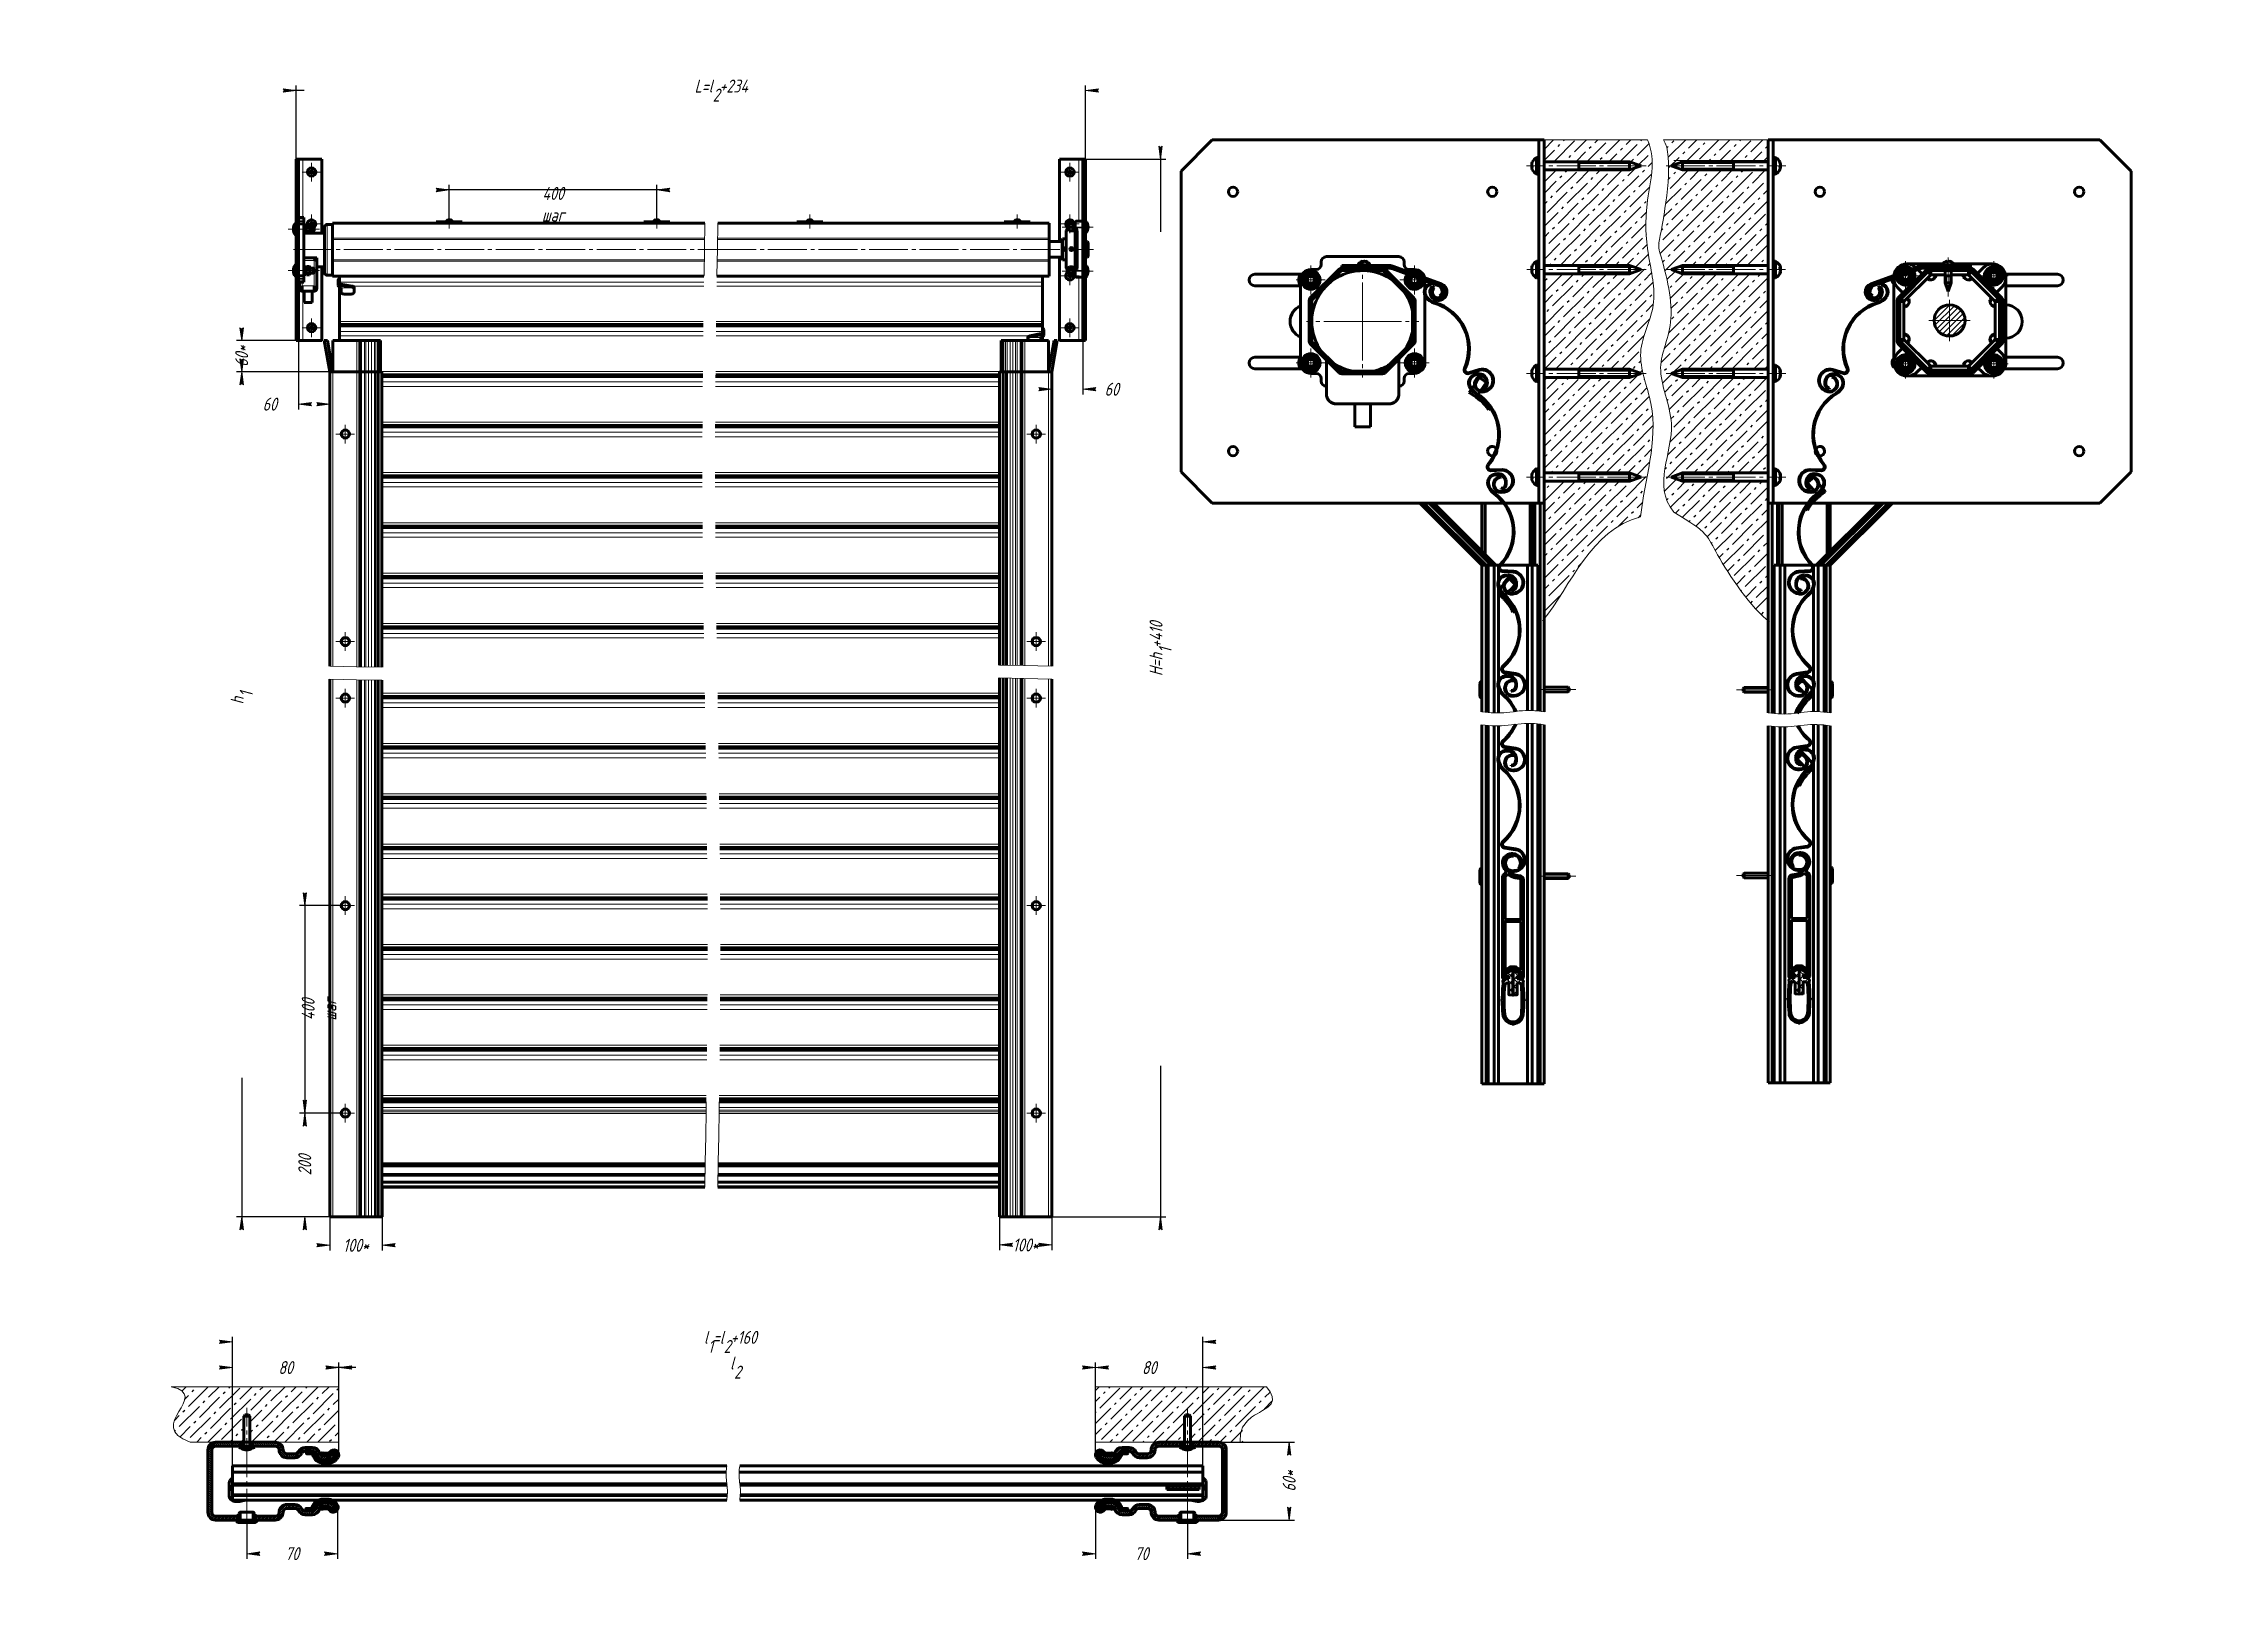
# Model space of a CAD drawing. Header units: millimetres. Extents: x 0 to 841, y 0 to 594.
import ezdxf

# ---------------------------------------------------------------- set-up
doc = ezdxf.new("R2010")
doc.units = ezdxf.units.MM
for name, pattern in [('K5LT_AXLED', [19.5, 15, -1.5, 1.5, -1.5]), ('K5LT_BASIC', [0]), ('K5LT_THIN', [0]), ('K5LT_THIN_INCLUDED_TO_HATCHING', [0])]:
    doc.linetypes.add(name, pattern=pattern)
doc.layers.add('Системный слой', color=7, linetype='Continuous')
doc.layers.add('Системный слой (1)', color=7, linetype='Continuous', true_color=0x909090)
doc.styles.add('KDIMTEXTSTYLE', font='GOST_AU.SHX', dxfattribs={"width": 0.96, "oblique": 15, "height": 5})
doc.dimstyles.new('KDIMSTYLE (0.20)', dxfattribs={"dimtxt": 5, "dimasz": 1, "dimexe": 2, "dimexo": 0, "dimgap": 1, "dimtad": 1, "dimlfac": 5, "dimtxsty": 'KDIMTEXTSTYLE', "dimsah": 1, "dimcen": 0, "dimdle": 1, "dimadec": 0, "dimazin": 0, "dimtfac": 0.667, "dimtmove": 0, "dimatfit": 3, "dimfxl": 1, "dimtvp": 1, "dimtolj": 1, "dimtzin": 0, "dimarcsym": 0})
doc.dimstyles.new('KDIMSTYLE (0.50)', dxfattribs={"dimtxt": 5, "dimasz": 1, "dimexe": 2, "dimexo": 0, "dimgap": 1, "dimtad": 1, "dimlfac": 2, "dimtxsty": 'KDIMTEXTSTYLE', "dimsah": 1, "dimcen": 0, "dimdle": 1, "dimadec": 0, "dimazin": 0, "dimtfac": 0.667, "dimtmove": 0, "dimatfit": 3, "dimfxl": 1, "dimtvp": 1, "dimtolj": 1, "dimtzin": 0, "dimarcsym": 0})
pattern_1 = [(-45, (0, 0), (0.3535534, 0.3535534), [])]
pattern_2 = [(45, (0, 0), (-1.0606602, 1.0606602), [])]
pattern_3 = [(45, (0, 0), (-1.4142136, 1.4142136), []), (135, (0, 0), (-1.4142136, -1.4142136), [])]
pattern_4 = [(45, (0, 0), (-4.24264, 4.24264), [11, -5]), (45, (9.1924, 9.1924), (-4.24264, 4.24264), [1, -15]), (45, (3.5355, 7.778), (-4.24264, 4.24264), [11, -5]), (45, (12.728, 16.9706), (-4.24264, 4.24264), [1, -15])]
pattern_5 = [(45, (0, 0), (-0.3535534, 0.3535534), [])]
pattern_6 = [(45, (0, 0), (-0.3535534, 0.3535534), []), (135, (0, 0), (-0.3535534, -0.3535534), [])]

msp = doc.modelspace()

# ---------------------------------------------------------------- blocks, each defined once
blk = doc.blocks.new('U0')
at = {"layer": 'Системный слой (1)', "color": 5, "linetype": 'K5LT_BASIC', "lineweight": 60, "true_color": 0x0000ff}
for p, q in [((396.96, 507.56), (396.96, 507.8)), ((396.96, 504.76), (396.96, 507.33))]:
    blk.add_line(p, q, dxfattribs=at)
blk = doc.blocks.new('U1')
at = {"layer": 'Системный слой (1)', "color": 5, "linetype": 'K5LT_BASIC', "lineweight": 60, "true_color": 0x0000ff}
for start, end in [(0, 180), (180, 0)]:
    blk.add_arc((116.34, 341.67), 1.6, start, end, dxfattribs=at)
blk = doc.blocks.new('U2')
at = {"layer": 'Системный слой (1)', "color": 5, "linetype": 'K5LT_BASIC', "lineweight": 60, "true_color": 0x0000ff}
for start, end in [(0, 180), (180, 0)]:
    blk.add_arc((116.34, 261.67), 1.6, start, end, dxfattribs=at)
blk = doc.blocks.new('U3')
at = {"layer": 'Системный слой (1)', "color": 5, "linetype": 'K5LT_BASIC', "lineweight": 60, "true_color": 0x0000ff}
for start, end in [(0, 180), (180, 0)]:
    blk.add_arc((116.34, 181.67), 1.6, start, end, dxfattribs=at)
blk = doc.blocks.new('U4')
at = {"layer": 'Системный слой (1)', "color": 5, "linetype": 'K5LT_BASIC', "lineweight": 60, "true_color": 0x0000ff}
for start, end in [(0, 180), (180, 0)]:
    blk.add_arc((382.78, 363.48), 1.6, start, end, dxfattribs=at)
blk = doc.blocks.new('U5')
at = {"layer": 'Системный слой (1)', "color": 5, "linetype": 'K5LT_BASIC', "lineweight": 60, "true_color": 0x0000ff}
for p, q in [((130.44, 388.02), (254.28, 388.02)), ((259.28, 388.02), (368.58, 388.02))]:
    blk.add_line(p, q, dxfattribs=at)
blk = doc.blocks.new('U6')
at = {"layer": 'Системный слой (1)', "color": 5, "linetype": 'K5LT_BASIC', "lineweight": 60, "true_color": 0x0000ff}
for p, q in [((130.44, 369.15), (254.52, 369.15)), ((259.52, 369.15), (368.58, 369.15))]:
    blk.add_line(p, q, dxfattribs=at)
blk = doc.blocks.new('U7')
at = {"layer": 'Системный слой (1)', "color": 5, "linetype": 'K5LT_BASIC', "lineweight": 60, "true_color": 0x0000ff}
for p, q in [((130.44, 368.85), (254.53, 368.85)), ((259.53, 368.85), (368.58, 368.85))]:
    blk.add_line(p, q, dxfattribs=at)
blk = doc.blocks.new('U8')
at = {"layer": 'Системный слой (1)', "color": 5, "linetype": 'K5LT_BASIC', "lineweight": 60, "true_color": 0x0000ff}
for p, q in [((370, 467.48), (370, 354.41)), ((370, 349.41), (370, 141.67))]:
    blk.add_line(p, q, dxfattribs=at)
blk = doc.blocks.new('U9')
at = {"layer": 'Системный слой (1)', "color": 5, "linetype": 'K5LT_BASIC', "lineweight": 60, "true_color": 0x0000ff}
for p, q in [((371.35, 467.48), (371.35, 354.38)), ((371.35, 349.38), (371.35, 141.67))]:
    blk.add_line(p, q, dxfattribs=at)
blk = doc.blocks.new('U10')
at = {"layer": 'Системный слой (1)', "color": 5, "linetype": 'K5LT_BASIC', "lineweight": 60, "true_color": 0x0000ff}
for p, q in [((368.58, 467.48), (368.58, 354.44)), ((368.58, 349.44), (368.58, 141.67))]:
    blk.add_line(p, q, dxfattribs=at)
blk = doc.blocks.new('U11')
at = {"layer": 'Системный слой (1)', "color": 5, "linetype": 'K5LT_BASIC', "lineweight": 60, "true_color": 0x0000ff}
for p, q in [((104.04, 506.82), (104.04, 507.48)), ((104.04, 505.48), (104.04, 506.82))]:
    blk.add_line(p, q, dxfattribs=at)
blk = doc.blocks.new('U12')
at = {"layer": 'Системный слой (1)', "color": 5, "linetype": 'K5LT_BASIC', "lineweight": 60, "true_color": 0x0000ff}
for p, q in [((104.34, 506.72), (104.34, 507.18)), ((104.34, 505.78), (104.34, 506.72))]:
    blk.add_line(p, q, dxfattribs=at)
blk = doc.blocks.new('U13')
at = {"layer": 'Системный слой (1)', "color": 5, "linetype": 'K5LT_BASIC', "lineweight": 60, "true_color": 0x0000ff}
for p, q in [((130.44, 368.62), (254.53, 368.62)), ((259.53, 368.62), (368.58, 368.62))]:
    blk.add_line(p, q, dxfattribs=at)
blk = doc.blocks.new('U14')
at = {"layer": 'Системный слой (1)', "color": 5, "linetype": 'K5LT_BASIC', "lineweight": 60, "true_color": 0x0000ff}
for p, q in [((295.02, 525.39), (294.28, 525.39)), ((296.68, 525.39), (295.02, 525.39))]:
    blk.add_line(p, q, dxfattribs=at)
blk = doc.blocks.new('U15')
at = {"layer": 'Системный слой (1)', "color": 5, "linetype": 'K5LT_BASIC', "lineweight": 60, "true_color": 0x0000ff}
for p, q in [((295.78, 526.09), (295.92, 526.05)), ((295.92, 526.05), (295.93, 526.05))]:
    blk.add_line(p, q, dxfattribs=at)
blk = doc.blocks.new('U16')
at = {"layer": 'Системный слой (1)', "color": 5, "linetype": 'K5LT_BASIC', "lineweight": 60, "true_color": 0x0000ff}
for p, q in [((375.02, 525.39), (374.28, 525.39)), ((376.68, 525.39), (375.02, 525.39))]:
    blk.add_line(p, q, dxfattribs=at)
blk = doc.blocks.new('U17')
at = {"layer": 'Системный слой (1)', "color": 5, "linetype": 'K5LT_BASIC', "lineweight": 60, "true_color": 0x0000ff}
for p, q in [((375.78, 526.09), (375.92, 526.05)), ((375.92, 526.05), (375.93, 526.05))]:
    blk.add_line(p, q, dxfattribs=at)
blk = doc.blocks.new('U18')
at = {"layer": 'Системный слой (1)', "color": 5, "linetype": 'K5LT_BASIC', "lineweight": 60, "true_color": 0x0000ff}
for p, q in [((130.44, 342.34), (254.95, 342.34)), ((260.01, 342.34), (368.58, 342.34))]:
    blk.add_line(p, q, dxfattribs=at)
blk = doc.blocks.new('U19')
at = {"layer": 'Системный слой (1)', "color": 5, "linetype": 'K5LT_BASIC', "lineweight": 60, "true_color": 0x0000ff}
for p, q in [((130.44, 342.03), (254.96, 342.03)), ((260.01, 342.03), (368.58, 342.03))]:
    blk.add_line(p, q, dxfattribs=at)
blk = doc.blocks.new('U20')
at = {"layer": 'Системный слой (1)', "color": 5, "linetype": 'K5LT_BASIC', "lineweight": 60, "true_color": 0x0000ff}
for p, q in [((121.94, 353.74), (121.94, 467.48)), ((121.94, 141.67), (121.94, 348.74))]:
    blk.add_line(p, q, dxfattribs=at)
blk = doc.blocks.new('U21')
at = {"layer": 'Системный слой (1)', "color": 5, "linetype": 'K5LT_BASIC', "lineweight": 60, "true_color": 0x0000ff}
for p, q in [((110.34, 354), (110.34, 467.48)), ((110.34, 141.67), (110.34, 349))]:
    blk.add_line(p, q, dxfattribs=at)
blk = doc.blocks.new('U22')
at = {"layer": 'Системный слой (1)', "color": 5, "linetype": 'K5LT_BASIC', "lineweight": 60, "true_color": 0x0000ff}
for p, q in [((100.66, 523.16), (100.66, 524.28)), ((100.66, 520.68), (100.66, 523.16))]:
    blk.add_line(p, q, dxfattribs=at)
blk = doc.blocks.new('U23')
at = {"layer": 'Системный слой (1)', "color": 5, "linetype": 'K5LT_BASIC', "lineweight": 60, "true_color": 0x0000ff}
for start, end in [(0, 180), (180, 0)]:
    blk.add_arc((382.78, 181.67), 1.6, start, end, dxfattribs=at)
blk = doc.blocks.new('U24')
at = {"layer": 'Системный слой (1)', "color": 5, "linetype": 'K5LT_BASIC', "lineweight": 60, "true_color": 0x0000ff}
for start, end in [(128.68219, 325.02983), (325.02983, 10.10139)]:
    blk.add_arc((395.78, 504.48), 1.6, start, end, dxfattribs=at)
blk = doc.blocks.new('U25')
at = {"layer": 'Системный слой (1)', "color": 5, "linetype": 'K5LT_BASIC', "lineweight": 60, "true_color": 0x0000ff}
for start, end in [(0, 180), (180, 0)]:
    blk.add_arc((395.78, 484.48), 1.6, start, end, dxfattribs=at)
blk = doc.blocks.new('U26')
at = {"layer": 'Системный слой (1)', "color": 5, "linetype": 'K5LT_BASIC', "lineweight": 60, "true_color": 0x0000ff}
for p, q in [((102.67, 505.33), (102.55, 505.66)), ((102.55, 504.87), (102.56, 504.88)), ((102.56, 504.88), (102.67, 505.33))]:
    blk.add_line(p, q, dxfattribs=at)
blk = doc.blocks.new('U27')
at = {"layer": 'Системный слой (1)', "color": 5, "linetype": 'K5LT_BASIC', "lineweight": 60, "true_color": 0x0000ff}
for p in [(102.76, 507.74), (102.76, 505.22)]:
    blk.add_line(p, (102.76, 507.74), dxfattribs=at)
blk = doc.blocks.new('U28')
at = {"layer": 'Системный слой (1)', "color": 5, "linetype": 'K5LT_BASIC', "lineweight": 60, "true_color": 0x0000ff}
for p, q in [((101.36, 505.66), (101.24, 505.2)), ((101.24, 505.2), (101.36, 504.88)), ((101.36, 504.88), (101.36, 504.87))]:
    blk.add_line(p, q, dxfattribs=at)
blk = doc.blocks.new('U29')
at = {"layer": 'Системный слой (1)', "color": 5, "linetype": 'K5LT_BASIC', "lineweight": 60, "true_color": 0x0000ff}
for p, q in [((255.01, 153.15), (130.44, 153.15)), ((368.58, 153.15), (260.01, 153.15))]:
    blk.add_line(p, q, dxfattribs=at)
blk = doc.blocks.new('U30')
at = {"layer": 'Системный слой (1)', "color": 5, "linetype": 'K5LT_BASIC', "lineweight": 60, "true_color": 0x0000ff}
for p, q in [((255.04, 155.1), (130.44, 155.1)), ((368.58, 155.1), (260.04, 155.1))]:
    blk.add_line(p, q, dxfattribs=at)
blk = doc.blocks.new('U31')
at = {"layer": 'Системный слой (1)', "color": 5, "linetype": 'K5LT_BASIC', "lineweight": 60, "true_color": 0x0000ff}
for p, q in [((255.09, 157.97), (130.44, 157.97)), ((368.58, 157.97), (260.09, 157.97))]:
    blk.add_line(p, q, dxfattribs=at)
blk = doc.blocks.new('U32')
at = {"layer": 'Системный слой (1)', "color": 5, "linetype": 'K5LT_BASIC', "lineweight": 60, "true_color": 0x0000ff}
for p, q in [((255.01, 153.27), (130.44, 153.27)), ((368.58, 153.27), (260.01, 153.27))]:
    blk.add_line(p, q, dxfattribs=at)
blk = doc.blocks.new('U33')
at = {"layer": 'Системный слой (1)', "color": 5, "linetype": 'K5LT_BASIC', "lineweight": 60, "true_color": 0x0000ff}
for p, q in [((255.15, 161.57), (130.44, 161.57)), ((368.58, 161.57), (260.15, 161.57))]:
    blk.add_line(p, q, dxfattribs=at)
blk = doc.blocks.new('U34')
at = {"layer": 'Системный слой (1)', "color": 5, "linetype": 'K5LT_BASIC', "lineweight": 60, "true_color": 0x0000ff}
for p, q in [((255.15, 161.33), (130.44, 161.33)), ((368.58, 161.33), (260.15, 161.33))]:
    blk.add_line(p, q, dxfattribs=at)
blk = doc.blocks.new('U35')
at = {"layer": 'Системный слой (1)', "color": 5, "linetype": 'K5LT_BASIC', "lineweight": 60, "true_color": 0x0000ff}
for p, q in [((255.16, 161.97), (130.44, 161.97)), ((368.58, 161.97), (260.16, 161.97))]:
    blk.add_line(p, q, dxfattribs=at)
blk = doc.blocks.new('U36')
at = {"layer": 'Системный слой (1)', "color": 5, "linetype": 'K5LT_BASIC', "lineweight": 60, "true_color": 0x0000ff}
for p, q in [((255.09, 157.73), (130.44, 157.73)), ((368.58, 157.73), (260.09, 157.73))]:
    blk.add_line(p, q, dxfattribs=at)
blk = doc.blocks.new('U37')
at = {"layer": 'Системный слой (1)', "color": 5, "linetype": 'K5LT_BASIC', "lineweight": 60, "true_color": 0x0000ff}
for p, q in [((102.56, 524.1), (102.55, 524.1)), ((102.58, 524.06), (102.56, 524.1))]:
    blk.add_line(p, q, dxfattribs=at)
blk = doc.blocks.new('U38')
at = {"layer": 'Системный слой (1)', "color": 5, "linetype": 'K5LT_BASIC', "lineweight": 60, "true_color": 0x0000ff}
for q in [(101.34, 524.06), (101.36, 524.1)]:
    blk.add_line((101.36, 524.1), q, dxfattribs=at)
blk = doc.blocks.new('U39')
at = {"layer": 'Системный слой (1)', "color": 5, "linetype": 'K5LT_BASIC', "lineweight": 60, "true_color": 0x0000ff}
for p, q in [((100.66, 507.24), (100.66, 508.28)), ((100.66, 504.68), (100.66, 507.24))]:
    blk.add_line(p, q, dxfattribs=at)
blk = doc.blocks.new('U40')
at = {"layer": 'Системный слой (1)', "color": 5, "linetype": 'K5LT_BASIC', "lineweight": 60, "true_color": 0x0000ff}
for p, q in [((104.04, 522.72), (104.04, 523.48)), ((104.04, 521.48), (104.04, 522.72))]:
    blk.add_line(p, q, dxfattribs=at)
blk = doc.blocks.new('U41')
at = {"layer": 'Системный слой (1)', "color": 5, "linetype": 'K5LT_BASIC', "lineweight": 60, "true_color": 0x0000ff}
for p, q in [((104.34, 522.65), (104.34, 523.18)), ((104.34, 521.78), (104.34, 522.65))]:
    blk.add_line(p, q, dxfattribs=at)
blk = doc.blocks.new('U42')
at = {"layer": 'Системный слой (1)', "color": 5, "linetype": 'K5LT_BASIC', "lineweight": 60, "true_color": 0x0000ff}
for p, q in [((114.14, 485.71), (254.4, 485.71)), ((259.4, 485.71), (385.18, 485.71))]:
    blk.add_line(p, q, dxfattribs=at)
blk = doc.blocks.new('U43')
at = {"layer": 'Системный слой (1)', "color": 5, "linetype": 'K5LT_BASIC', "lineweight": 60, "true_color": 0x0000ff}
for p, q in [((130.44, 426.82), (254.02, 426.82)), ((259.02, 426.82), (368.58, 426.82))]:
    blk.add_line(p, q, dxfattribs=at)
blk = doc.blocks.new('U44')
at = {"layer": 'Системный слой (1)', "color": 5, "linetype": 'K5LT_BASIC', "lineweight": 60, "true_color": 0x0000ff}
for p, q in [((130.44, 407.95), (254.09, 407.95)), ((259.09, 407.95), (368.58, 407.95))]:
    blk.add_line(p, q, dxfattribs=at)
blk = doc.blocks.new('U45')
at = {"layer": 'Системный слой (1)', "color": 5, "linetype": 'K5LT_BASIC', "lineweight": 60, "true_color": 0x0000ff}
for p, q in [((130.44, 407.65), (254.1, 407.65)), ((259.1, 407.65), (368.58, 407.65))]:
    blk.add_line(p, q, dxfattribs=at)
blk = doc.blocks.new('U46')
at = {"layer": 'Системный слой (1)', "color": 5, "linetype": 'K5LT_BASIC', "lineweight": 60, "true_color": 0x0000ff}
for p, q in [((130.44, 186.07), (255.54, 186.07)), ((260.54, 186.07), (368.58, 186.07))]:
    blk.add_line(p, q, dxfattribs=at)
blk = doc.blocks.new('U47')
at = {"layer": 'Системный слой (1)', "color": 5, "linetype": 'K5LT_BASIC', "lineweight": 60, "true_color": 0x0000ff}
for p, q in [((130.44, 162.07), (255.16, 162.07)), ((260.16, 162.07), (368.58, 162.07))]:
    blk.add_line(p, q, dxfattribs=at)
blk = doc.blocks.new('U48')
at = {"layer": 'Системный слой (1)', "color": 5, "linetype": 'K5LT_BASIC', "lineweight": 60, "true_color": 0x0000ff}
for p, q in [((102.66, 521.32), (102.55, 521.54)), ((102.55, 520.88), (102.6, 520.95)), ((102.6, 520.95), (102.66, 521.32))]:
    blk.add_line(p, q, dxfattribs=at)
blk = doc.blocks.new('U49')
at = {"layer": 'Системный слой (1)', "color": 5, "linetype": 'K5LT_BASIC', "lineweight": 60, "true_color": 0x0000ff}
for p in [(102.76, 523.74), (102.76, 521.22)]:
    blk.add_line(p, (102.76, 523.74), dxfattribs=at)
blk = doc.blocks.new('U50')
at = {"layer": 'Системный слой (1)', "color": 5, "linetype": 'K5LT_BASIC', "lineweight": 60, "true_color": 0x0000ff}
for p, q in [((101.36, 521.54), (101.24, 521.16)), ((101.24, 521.16), (101.32, 520.95)), ((101.32, 520.95), (101.36, 520.88))]:
    blk.add_line(p, q, dxfattribs=at)
blk = doc.blocks.new('U51')
at = {"layer": 'Системный слой (1)', "color": 5, "linetype": 'K5LT_BASIC', "lineweight": 60, "true_color": 0x0000ff}
for p, q in [((101.16, 520.98), (101.3, 520.98)), ((102.62, 520.98), (108.34, 520.98))]:
    blk.add_line(p, q, dxfattribs=at)
blk = doc.blocks.new('U52')
at = {"layer": 'Системный слой (1)', "color": 5, "linetype": 'K5LT_BASIC', "lineweight": 60, "true_color": 0x0000ff}
for p, q in [((108.34, 523.28), (108.34, 514.48)), ((108.34, 514.48), (108.34, 505.68))]:
    blk.add_line(p, q, dxfattribs=at)
blk = doc.blocks.new('U53')
at = {"layer": 'Системный слой (1)', "color": 5, "linetype": 'K5LT_BASIC', "lineweight": 60, "true_color": 0x0000ff}
for p, q in [((130.44, 283.61), (255.81, 283.61)), ((260.81, 283.61), (368.58, 283.61))]:
    blk.add_line(p, q, dxfattribs=at)
blk = doc.blocks.new('U54')
at = {"layer": 'Системный слой (1)', "color": 5, "linetype": 'K5LT_BASIC', "lineweight": 60, "true_color": 0x0000ff}
for p, q in [((130.44, 264.74), (255.96, 264.74)), ((260.96, 264.74), (368.58, 264.74))]:
    blk.add_line(p, q, dxfattribs=at)
blk = doc.blocks.new('U55')
at = {"layer": 'Системный слой (1)', "color": 5, "linetype": 'K5LT_BASIC', "lineweight": 60, "true_color": 0x0000ff}
for p, q in [((130.44, 264.43), (255.96, 264.43)), ((260.96, 264.43), (368.58, 264.43))]:
    blk.add_line(p, q, dxfattribs=at)
blk = doc.blocks.new('U56')
at = {"layer": 'Системный слой (1)', "color": 5, "linetype": 'K5LT_BASIC', "lineweight": 60, "true_color": 0x0000ff}
for p, q in [((130.44, 303.01), (255.58, 303.01)), ((260.58, 303.01), (368.58, 303.01))]:
    blk.add_line(p, q, dxfattribs=at)
blk = doc.blocks.new('U57')
at = {"layer": 'Системный слой (1)', "color": 5, "linetype": 'K5LT_BASIC', "lineweight": 60, "true_color": 0x0000ff}
for p, q in [((130.44, 284.14), (255.81, 284.14)), ((260.81, 284.14), (368.58, 284.14))]:
    blk.add_line(p, q, dxfattribs=at)
blk = doc.blocks.new('U58')
at = {"layer": 'Системный слой (1)', "color": 5, "linetype": 'K5LT_BASIC', "lineweight": 60, "true_color": 0x0000ff}
for p, q in [((130.44, 283.83), (255.81, 283.83)), ((260.81, 283.83), (368.58, 283.83))]:
    blk.add_line(p, q, dxfattribs=at)
blk = doc.blocks.new('U59')
at = {"layer": 'Системный слой (1)', "color": 5, "linetype": 'K5LT_BASIC', "lineweight": 60, "true_color": 0x0000ff}
for p, q in [((130.44, 322.41), (255.29, 322.41)), ((260.29, 322.41), (368.58, 322.41))]:
    blk.add_line(p, q, dxfattribs=at)
blk = doc.blocks.new('U60')
at = {"layer": 'Системный слой (1)', "color": 5, "linetype": 'K5LT_BASIC', "lineweight": 60, "true_color": 0x0000ff}
for p, q in [((130.44, 303.54), (255.57, 303.54)), ((260.57, 303.54), (368.58, 303.54))]:
    blk.add_line(p, q, dxfattribs=at)
blk = doc.blocks.new('U61')
at = {"layer": 'Системный слой (1)', "color": 5, "linetype": 'K5LT_BASIC', "lineweight": 60, "true_color": 0x0000ff}
for p, q in [((130.44, 303.23), (255.58, 303.23)), ((260.58, 303.23), (368.58, 303.23))]:
    blk.add_line(p, q, dxfattribs=at)
blk = doc.blocks.new('U62')
at = {"layer": 'Системный слой (1)', "color": 5, "linetype": 'K5LT_BASIC', "lineweight": 60, "true_color": 0x0000ff}
for p, q in [((384.58, 482.08), (385, 482.22)), ((385, 482.22), (385.18, 482.54)), ((385.18, 482.54), (385.18, 482.55))]:
    blk.add_line(p, q, dxfattribs=at)
blk = doc.blocks.new('U63')
at = {"layer": 'Системный слой (1)', "color": 5, "linetype": 'K5LT_BASIC', "lineweight": 60, "true_color": 0x0000ff}
for p, q in [((384.58, 481.69), (385.18, 481.83)), ((385.18, 481.83), (385.58, 482.2)), ((385.58, 482.2), (385.68, 482.55))]:
    blk.add_line(p, q, dxfattribs=at)
blk = doc.blocks.new('U64')
at = {"layer": 'Системный слой (1)', "color": 5, "linetype": 'K5LT_BASIC', "lineweight": 60, "true_color": 0x0000ff}
for p, q in [((385.04, 480.78), (384.58, 480.7)), ((385.51, 481.1), (385.04, 480.78)), ((385.68, 481.56), (385.51, 481.1))]:
    blk.add_line(p, q, dxfattribs=at)
blk = doc.blocks.new('U65')
at = {"layer": 'Системный слой (1)', "color": 5, "linetype": 'K5LT_BASIC', "lineweight": 60, "true_color": 0x0000ff}
for p, q in [((385.51, 484.2), (385.18, 484.53)), ((385.68, 483.65), (385.51, 484.2))]:
    blk.add_line(p, q, dxfattribs=at)
blk = doc.blocks.new('U66')
at = {"layer": 'Системный слой (1)', "color": 5, "linetype": 'K5LT_BASIC', "lineweight": 60, "true_color": 0x0000ff}
for p, q in [((379.75, 481.12), (379.72, 481.09)), ((380.3, 481.37), (379.75, 481.12))]:
    blk.add_line(p, q, dxfattribs=at)
blk = doc.blocks.new('U67')
at = {"layer": 'Системный слой (1)', "color": 5, "linetype": 'K5LT_BASIC', "lineweight": 60, "true_color": 0x0000ff}
for p, q in [((379.72, 480.7), (380.15, 480.94)), ((380.15, 480.94), (380.3, 480.98))]:
    blk.add_line(p, q, dxfattribs=at)
blk = doc.blocks.new('U68')
at = {"layer": 'Системный слой (1)', "color": 5, "linetype": 'K5LT_BASIC', "lineweight": 60, "true_color": 0x0000ff}
for p, q in [((397.46, 523.27), (397.46, 525.08)), ((397.46, 521.48), (397.46, 523.27))]:
    blk.add_line(p, q, dxfattribs=at)
blk = doc.blocks.new('U69')
at = {"layer": 'Системный слой (1)', "color": 5, "linetype": 'K5LT_BASIC', "lineweight": 60, "true_color": 0x0000ff}
for p, q in [((111.44, 524.78), (255.01, 524.78)), ((260.01, 524.78), (387.78, 524.78))]:
    blk.add_line(p, q, dxfattribs=at)
blk = doc.blocks.new('U70')
at = {"layer": 'Системный слой (1)', "color": 5, "linetype": 'K5LT_BASIC', "lineweight": 60, "true_color": 0x0000ff}
for p, q in [((111.44, 504.38), (254.67, 504.38)), ((259.67, 504.38), (387.78, 504.38))]:
    blk.add_line(p, q, dxfattribs=at)
blk = doc.blocks.new('U71')
at = {"layer": 'Системный слой (1)', "color": 5, "linetype": 'K5LT_BASIC', "lineweight": 60, "true_color": 0x0000ff}
for start, end in [(0, 180), (180, 0)]:
    blk.add_arc((382.78, 341.67), 1.6, start, end, dxfattribs=at)
blk = doc.blocks.new('U72')
at = {"layer": 'Системный слой (1)', "color": 5, "linetype": 'K5LT_BASIC', "lineweight": 60, "true_color": 0x0000ff}
for p, q in [((130.44, 225.41), (255.95, 225.41)), ((260.95, 225.41), (368.58, 225.41))]:
    blk.add_line(p, q, dxfattribs=at)
blk = doc.blocks.new('U73')
at = {"layer": 'Системный слой (1)', "color": 5, "linetype": 'K5LT_BASIC', "lineweight": 60, "true_color": 0x0000ff}
for p, q in [((130.44, 206.54), (255.79, 206.54)), ((260.79, 206.54), (368.58, 206.54))]:
    blk.add_line(p, q, dxfattribs=at)
blk = doc.blocks.new('U74')
at = {"layer": 'Системный слой (1)', "color": 5, "linetype": 'K5LT_BASIC', "lineweight": 60, "true_color": 0x0000ff}
for p, q in [((130.44, 206.23), (255.79, 206.23)), ((260.79, 206.23), (368.58, 206.23))]:
    blk.add_line(p, q, dxfattribs=at)
blk = doc.blocks.new('U75')
at = {"layer": 'Системный слой (1)', "color": 5, "linetype": 'K5LT_BASIC', "lineweight": 60, "true_color": 0x0000ff}
for p, q in [((130.44, 244.81), (256.01, 244.81)), ((261.01, 244.81), (368.58, 244.81))]:
    blk.add_line(p, q, dxfattribs=at)
blk = doc.blocks.new('U76')
at = {"layer": 'Системный слой (1)', "color": 5, "linetype": 'K5LT_BASIC', "lineweight": 60, "true_color": 0x0000ff}
for p, q in [((130.44, 225.94), (255.95, 225.94)), ((260.95, 225.94), (368.58, 225.94))]:
    blk.add_line(p, q, dxfattribs=at)
blk = doc.blocks.new('U77')
at = {"layer": 'Системный слой (1)', "color": 5, "linetype": 'K5LT_BASIC', "lineweight": 60, "true_color": 0x0000ff}
for p, q in [((130.44, 225.63), (255.95, 225.63)), ((260.95, 225.63), (368.58, 225.63))]:
    blk.add_line(p, q, dxfattribs=at)
blk = doc.blocks.new('U78')
at = {"layer": 'Системный слой (1)', "color": 5, "linetype": 'K5LT_BASIC', "lineweight": 60, "true_color": 0x0000ff}
for p, q in [((155.98, 525.39), (155.24, 525.39)), ((157.64, 525.39), (155.98, 525.39))]:
    blk.add_line(p, q, dxfattribs=at)
blk = doc.blocks.new('U79')
at = {"layer": 'Системный слой (1)', "color": 5, "linetype": 'K5LT_BASIC', "lineweight": 60, "true_color": 0x0000ff}
for p, q in [((156.73, 526.09), (156.87, 526.05)), ((156.87, 526.05), (156.88, 526.05))]:
    blk.add_line(p, q, dxfattribs=at)
blk = doc.blocks.new('U80')
at = {"layer": 'Системный слой (1)', "color": 5, "linetype": 'K5LT_BASIC', "lineweight": 60, "true_color": 0x0000ff}
for p, q in [((130.44, 206.01), (255.79, 206.01)), ((260.79, 206.01), (368.58, 206.01))]:
    blk.add_line(p, q, dxfattribs=at)
blk = doc.blocks.new('U81')
at = {"layer": 'Системный слой (1)', "color": 5, "linetype": 'K5LT_BASIC', "lineweight": 60, "true_color": 0x0000ff}
for p, q in [((130.44, 187.14), (255.55, 187.14)), ((260.55, 187.14), (368.58, 187.14))]:
    blk.add_line(p, q, dxfattribs=at)
blk = doc.blocks.new('U82')
at = {"layer": 'Системный слой (1)', "color": 5, "linetype": 'K5LT_BASIC', "lineweight": 60, "true_color": 0x0000ff}
for p, q in [((130.44, 186.83), (255.55, 186.83)), ((260.55, 186.83), (368.58, 186.83))]:
    blk.add_line(p, q, dxfattribs=at)
blk = doc.blocks.new('U83')
at = {"layer": 'Системный слой (1)', "color": 5, "linetype": 'K5LT_BASIC', "lineweight": 60, "true_color": 0x0000ff}
for p, q in [((130.44, 264.21), (255.96, 264.21)), ((260.96, 264.21), (368.58, 264.21))]:
    blk.add_line(p, q, dxfattribs=at)
blk = doc.blocks.new('U84')
at = {"layer": 'Системный слой (1)', "color": 5, "linetype": 'K5LT_BASIC', "lineweight": 60, "true_color": 0x0000ff}
for p, q in [((130.44, 245.34), (256.01, 245.34)), ((261.01, 245.34), (368.58, 245.34))]:
    blk.add_line(p, q, dxfattribs=at)
blk = doc.blocks.new('U85')
at = {"layer": 'Системный слой (1)', "color": 5, "linetype": 'K5LT_BASIC', "lineweight": 60, "true_color": 0x0000ff}
for p, q in [((130.44, 245.03), (256.01, 245.03)), ((261.01, 245.03), (368.58, 245.03))]:
    blk.add_line(p, q, dxfattribs=at)
blk = doc.blocks.new('U86')
at = {"layer": 'Системный слой (1)', "color": 5, "linetype": 'K5LT_BASIC', "lineweight": 60, "true_color": 0x0000ff}
for p, q in [((391.78, 517.68), (391.78, 549.48)), ((391.78, 479.48), (391.78, 511.68))]:
    blk.add_line(p, q, dxfattribs=at)
blk = doc.blocks.new('U87')
at = {"layer": 'Системный слой (1)', "color": 5, "linetype": 'K5LT_BASIC', "lineweight": 60, "true_color": 0x0000ff}
for p, q in [((397.78, 505.45), (397.78, 506.52)), ((397.78, 504.38), (397.78, 504.53))]:
    blk.add_line(p, q, dxfattribs=at)
blk = doc.blocks.new('U88')
at = {"layer": 'Системный слой (1)', "color": 5, "linetype": 'K5LT_BASIC', "lineweight": 60, "true_color": 0x0000ff}
for p, q in [((397.78, 510.95), (397.91, 511.22)), ((397.91, 511.22), (398.18, 511.32))]:
    blk.add_line(p, q, dxfattribs=at)
blk = doc.blocks.new('U89')
at = {"layer": 'Системный слой (1)', "color": 5, "linetype": 'K5LT_BASIC', "lineweight": 60, "true_color": 0x0000ff}
for p, q in [((397.78, 525.03), (397.78, 525.18)), ((397.78, 522.98), (397.78, 524.12))]:
    blk.add_line(p, q, dxfattribs=at)
blk = doc.blocks.new('U90')
at = {"layer": 'Системный слой (1)', "color": 5, "linetype": 'K5LT_BASIC', "lineweight": 60, "true_color": 0x0000ff}
for p, q in [((397.78, 518.42), (397.91, 518.15)), ((397.91, 518.15), (398.18, 518.05))]:
    blk.add_line(p, q, dxfattribs=at)
blk = doc.blocks.new('U91')
at = {"layer": 'Системный слой (1)', "color": 5, "linetype": 'K5LT_BASIC', "lineweight": 60, "true_color": 0x0000ff}
for p, q in [((397.88, 525.44), (397.78, 525.18)), ((398.18, 525.58), (397.88, 525.44))]:
    blk.add_line(p, q, dxfattribs=at)
blk = doc.blocks.new('U92')
at = {"layer": 'Системный слой (1)', "color": 5, "linetype": 'K5LT_BASIC', "lineweight": 60, "true_color": 0x0000ff}
for p, q in [((398.43, 522.23), (398.18, 522.91)), ((398.58, 521.41), (398.43, 522.23))]:
    blk.add_line(p, q, dxfattribs=at)
blk = doc.blocks.new('U93')
at = {"layer": 'Системный слой (1)', "color": 5, "linetype": 'K5LT_BASIC', "lineweight": 60, "true_color": 0x0000ff}
for p, q in [((398.46, 511.43), (398.18, 511.32)), ((398.58, 511.71), (398.46, 511.43))]:
    blk.add_line(p, q, dxfattribs=at)
blk = doc.blocks.new('U94')
at = {"layer": 'Системный слой (1)', "color": 5, "linetype": 'K5LT_BASIC', "lineweight": 60, "true_color": 0x0000ff}
for p, q in [((398.42, 507.09), (398.23, 506.58)), ((398.58, 507.95), (398.42, 507.09))]:
    blk.add_line(p, q, dxfattribs=at)
blk = doc.blocks.new('U95')
at = {"layer": 'Системный слой (1)', "color": 5, "linetype": 'K5LT_BASIC', "lineweight": 60, "true_color": 0x0000ff}
for p, q in [((398.46, 517.94), (398.18, 518.05)), ((398.58, 517.65), (398.46, 517.94))]:
    blk.add_line(p, q, dxfattribs=at)
blk = doc.blocks.new('U96')
at = {"layer": 'Системный слой (1)', "color": 5, "linetype": 'K5LT_BASIC', "lineweight": 60, "true_color": 0x0000ff}
for p, q in [((394.38, 514.68), (394.38, 521.82)), ((394.38, 507.55), (394.38, 514.68))]:
    blk.add_line(p, q, dxfattribs=at)
blk = doc.blocks.new('U97')
at = {"layer": 'Системный слой (1)', "color": 5, "linetype": 'K5LT_BASIC', "lineweight": 60, "true_color": 0x0000ff}
for p, q in [((393.29, 510.68), (392.98, 510.68)), ((394.38, 510.68), (394.28, 510.68))]:
    blk.add_line(p, q, dxfattribs=at)
blk = doc.blocks.new('U98')
at = {"layer": 'Системный слой (1)', "color": 5, "linetype": 'K5LT_BASIC', "lineweight": 60, "true_color": 0x0000ff}
for p, q in [((392.98, 514.68), (392.98, 518.68)), ((392.98, 510.68), (392.98, 514.68))]:
    blk.add_line(p, q, dxfattribs=at)
blk = doc.blocks.new('U99')
at = {"layer": 'Системный слой (1)', "color": 5, "linetype": 'K5LT_BASIC', "lineweight": 60, "true_color": 0x0000ff}
for p, q in [((392.78, 514.68), (392.78, 518.48)), ((392.78, 510.88), (392.78, 514.68))]:
    blk.add_line(p, q, dxfattribs=at)
blk = doc.blocks.new('U100')
at = {"layer": 'Системный слой (1)', "color": 5, "linetype": 'K5LT_BASIC', "lineweight": 60, "true_color": 0x0000ff}
for p, q in [((393.29, 510.69), (393.28, 510.68)), ((393.5, 510.71), (393.29, 510.69)), ((393.29, 510.68), (393.44, 510.7)), ((393.44, 510.7), (393.78, 510.71)), ((394.12, 510.7), (393.5, 510.71)), ((393.78, 510.71), (394.24, 510.69)), ((394.28, 510.68), (394.12, 510.7)), ((394.24, 510.69), (394.28, 510.68))]:
    blk.add_line(p, q, dxfattribs=at)
for centre, radius, start, end in [((393.28, 510.69), 0.000981, 240.70133, 285.0714), ((394.28, 510.69), 0.00106, 256.77579, 297.47614)]:
    blk.add_arc(centre, radius, start, end, dxfattribs=at)
blk = doc.blocks.new('U101')
at = {"layer": 'Системный слой (1)', "color": 5, "linetype": 'K5LT_BASIC', "lineweight": 60, "true_color": 0x0000ff}
for p, q in [((130.44, 407.42), (254.1, 407.42)), ((259.1, 407.42), (368.58, 407.42))]:
    blk.add_line(p, q, dxfattribs=at)
blk = doc.blocks.new('U102')
at = {"layer": 'Системный слой (1)', "color": 5, "linetype": 'K5LT_BASIC', "lineweight": 60, "true_color": 0x0000ff}
for p, q in [((130.44, 388.55), (254.27, 388.55)), ((259.27, 388.55), (368.58, 388.55))]:
    blk.add_line(p, q, dxfattribs=at)
blk = doc.blocks.new('U103')
at = {"layer": 'Системный слой (1)', "color": 5, "linetype": 'K5LT_BASIC', "lineweight": 60, "true_color": 0x0000ff}
for p, q in [((130.44, 388.25), (254.27, 388.25)), ((259.27, 388.25), (368.58, 388.25))]:
    blk.add_line(p, q, dxfattribs=at)
blk = doc.blocks.new('U104')
at = {"layer": 'Системный слой (1)', "color": 5, "linetype": 'K5LT_BASIC', "lineweight": 60, "true_color": 0x0000ff}
for p, q in [((235.98, 525.39), (235.24, 525.39)), ((237.64, 525.39), (235.98, 525.39))]:
    blk.add_line(p, q, dxfattribs=at)
blk = doc.blocks.new('U105')
at = {"layer": 'Системный слой (1)', "color": 5, "linetype": 'K5LT_BASIC', "lineweight": 60, "true_color": 0x0000ff}
for p, q in [((236.73, 526.09), (236.87, 526.05)), ((236.87, 526.05), (236.88, 526.05))]:
    blk.add_line(p, q, dxfattribs=at)
blk = doc.blocks.new('U106')
at = {"layer": 'Системный слой (1)', "color": 5, "linetype": 'K5LT_BASIC', "lineweight": 60, "true_color": 0x0000ff}
for p, q in [((113.64, 502.84), (113.81, 503.41)), ((113.81, 503.41), (114.14, 503.76))]:
    blk.add_line(p, q, dxfattribs=at)
blk = doc.blocks.new('U107')
at = {"layer": 'Системный слой (1)', "color": 5, "linetype": 'K5LT_BASIC', "lineweight": 60, "true_color": 0x0000ff}
for p, q in [((395.57, 507.9), (395.45, 507.39)), ((395.45, 507.39), (395.57, 507.02))]:
    blk.add_line(p, q, dxfattribs=at)
blk = doc.blocks.new('U108')
at = {"layer": 'Системный слой (1)', "color": 5, "linetype": 'K5LT_BASIC', "lineweight": 60, "true_color": 0x0000ff}
for q in [(395.36, 505.02), (395.36, 507.54)]:
    blk.add_line((395.36, 507.54), q, dxfattribs=at)
blk = doc.blocks.new('U109')
at = {"layer": 'Системный слой (1)', "color": 5, "linetype": 'K5LT_BASIC', "lineweight": 60, "true_color": 0x0000ff}
for p, q in [((395.57, 507.02), (395.45, 506.13)), ((395.45, 506.13), (395.57, 505.4))]:
    blk.add_line(p, q, dxfattribs=at)
blk = doc.blocks.new('U110')
at = {"layer": 'Системный слой (1)', "color": 5, "linetype": 'K5LT_BASIC', "lineweight": 60, "true_color": 0x0000ff}
for p, q in [((395.57, 505.4), (395.45, 504.98)), ((395.45, 504.98), (395.54, 504.71)), ((395.54, 504.71), (395.57, 504.67))]:
    blk.add_line(p, q, dxfattribs=at)
blk = doc.blocks.new('U111')
at = {"layer": 'Системный слой (1)', "color": 5, "linetype": 'K5LT_BASIC', "lineweight": 60, "true_color": 0x0000ff}
for p, q in [((396.88, 507.53), (396.76, 507.9)), ((396.76, 507.02), (396.88, 507.53))]:
    blk.add_line(p, q, dxfattribs=at)
blk = doc.blocks.new('U112')
at = {"layer": 'Системный слой (1)', "color": 5, "linetype": 'K5LT_BASIC', "lineweight": 60, "true_color": 0x0000ff}
for p, q in [((396.87, 505.14), (396.76, 505.4)), ((396.76, 504.67), (396.78, 504.71)), ((396.78, 504.71), (396.87, 505.14))]:
    blk.add_line(p, q, dxfattribs=at)
blk = doc.blocks.new('U113')
at = {"layer": 'Системный слой (1)', "color": 5, "linetype": 'K5LT_BASIC', "lineweight": 60, "true_color": 0x0000ff}
for p, q in [((396.88, 506.29), (396.76, 507.02)), ((396.76, 505.4), (396.88, 506.29))]:
    blk.add_line(p, q, dxfattribs=at)
blk = doc.blocks.new('U114')
at = {"layer": 'Системный слой (1)', "color": 5, "linetype": 'K5LT_BASIC', "lineweight": 60, "true_color": 0x0000ff}
for start, end in [(0, 180), (180, 0)]:
    blk.add_arc((382.78, 261.67), 1.6, start, end, dxfattribs=at)
blk = doc.blocks.new('U115')
at = {"layer": 'Системный слой (1)', "color": 5, "linetype": 'K5LT_BASIC', "lineweight": 60, "true_color": 0x0000ff}
for p, q in [((397.46, 506.29), (397.46, 508.08)), ((397.46, 504.48), (397.46, 506.29))]:
    blk.add_line(p, q, dxfattribs=at)
blk = doc.blocks.new('U116')
at = {"layer": 'Системный слой (1)', "color": 5, "linetype": 'K5LT_BASIC', "lineweight": 60, "true_color": 0x0000ff}
for p, q in [((377.18, 354.26), (377.18, 467.48)), ((377.18, 141.67), (377.18, 349.26))]:
    blk.add_line(p, q, dxfattribs=at)
blk = doc.blocks.new('U117')
at = {"layer": 'Системный слой (1)', "color": 5, "linetype": 'K5LT_BASIC', "lineweight": 60, "true_color": 0x0000ff}
for p, q in [((388.78, 354), (388.78, 467.48)), ((388.78, 141.67), (388.78, 349))]:
    blk.add_line(p, q, dxfattribs=at)
blk = doc.blocks.new('U118')
at = {"layer": 'Системный слой (1)', "color": 5, "linetype": 'K5LT_BASIC', "lineweight": 60, "true_color": 0x0000ff}
for p, q in [((130.44, 465.62), (254.17, 465.62)), ((259.17, 465.62), (368.58, 465.62))]:
    blk.add_line(p, q, dxfattribs=at)
blk = doc.blocks.new('U119')
at = {"layer": 'Системный слой (1)', "color": 5, "linetype": 'K5LT_BASIC', "lineweight": 60, "true_color": 0x0000ff}
for p, q in [((130.44, 446.75), (254.04, 446.75)), ((259.04, 446.75), (368.58, 446.75))]:
    blk.add_line(p, q, dxfattribs=at)
blk = doc.blocks.new('U120')
at = {"layer": 'Системный слой (1)', "color": 5, "linetype": 'K5LT_BASIC', "lineweight": 60, "true_color": 0x0000ff}
for p, q in [((130.44, 446.45), (254.04, 446.45)), ((259.04, 446.45), (368.58, 446.45))]:
    blk.add_line(p, q, dxfattribs=at)
blk = doc.blocks.new('U121')
at = {"layer": 'Системный слой (1)', "color": 5, "linetype": 'K5LT_BASIC', "lineweight": 60, "true_color": 0x0000ff}
for p, q in [((130.44, 446.22), (254.04, 446.22)), ((259.04, 446.22), (368.58, 446.22))]:
    blk.add_line(p, q, dxfattribs=at)
blk = doc.blocks.new('U122')
at = {"layer": 'Системный слой (1)', "color": 5, "linetype": 'K5LT_BASIC', "lineweight": 60, "true_color": 0x0000ff}
for p, q in [((130.44, 427.35), (254.02, 427.35)), ((259.02, 427.35), (368.58, 427.35))]:
    blk.add_line(p, q, dxfattribs=at)
blk = doc.blocks.new('U123')
at = {"layer": 'Системный слой (1)', "color": 5, "linetype": 'K5LT_BASIC', "lineweight": 60, "true_color": 0x0000ff}
for p, q in [((130.44, 427.05), (254.02, 427.05)), ((259.02, 427.05), (368.58, 427.05))]:
    blk.add_line(p, q, dxfattribs=at)
blk = doc.blocks.new('U124')
at = {"layer": 'Системный слой (1)', "color": 5, "linetype": 'K5LT_BASIC', "lineweight": 60, "true_color": 0x0000ff}
for start, end in [(0, 180), (180, 0)]:
    blk.add_arc((395.78, 544.48), 1.6, start, end, dxfattribs=at)
blk = doc.blocks.new('U125')
at = {"layer": 'Системный слой (1)', "color": 5, "linetype": 'K5LT_BASIC', "lineweight": 60, "true_color": 0x0000ff}
for p, q in [((114.14, 485.15), (254.39, 485.15)), ((259.39, 485.15), (385.18, 485.15))]:
    blk.add_line(p, q, dxfattribs=at)
blk = doc.blocks.new('U126')
at = {"layer": 'Системный слой (1)', "color": 5, "linetype": 'K5LT_BASIC', "lineweight": 60, "true_color": 0x0000ff}
for p, q in [((130.44, 466.29), (254.18, 466.29)), ((259.18, 466.29), (368.58, 466.29))]:
    blk.add_line(p, q, dxfattribs=at)
blk = doc.blocks.new('U127')
at = {"layer": 'Системный слой (1)', "color": 5, "linetype": 'K5LT_BASIC', "lineweight": 60, "true_color": 0x0000ff}
for p, q in [((130.44, 466.17), (254.18, 466.17)), ((259.18, 466.17), (368.58, 466.17))]:
    blk.add_line(p, q, dxfattribs=at)
blk = doc.blocks.new('U128')
at = {"layer": 'Системный слой (1)', "color": 5, "linetype": 'K5LT_BASIC', "lineweight": 60, "true_color": 0x0000ff}
for p, q in [((107.34, 549.48), (107.34, 520.98)), ((107.34, 507.98), (107.34, 479.48))]:
    blk.add_line(p, q, dxfattribs=at)
blk = doc.blocks.new('U129')
at = {"layer": 'Системный слой (1)', "color": 5, "linetype": 'K5LT_BASIC', "lineweight": 60, "true_color": 0x0000ff}
for start, end in [(77.02292, 193.86585), (307.38115, 77.02292)]:
    blk.add_arc((103.34, 524.48), 1.6, start, end, dxfattribs=at)
blk = doc.blocks.new('U130')
at = {"layer": 'Системный слой (1)', "color": 5, "linetype": 'K5LT_BASIC', "lineweight": 60, "true_color": 0x0000ff}
for p, q in [((396.96, 524.7), (396.96, 524.8)), ((396.96, 521.76), (396.96, 524.53))]:
    blk.add_line(p, q, dxfattribs=at)
blk = doc.blocks.new('U131')
at = {"layer": 'Системный слой (1)', "color": 5, "linetype": 'K5LT_BASIC', "lineweight": 60, "true_color": 0x0000ff}
for p, q in [((130.44, 341.81), (254.96, 341.81)), ((260.01, 341.81), (368.58, 341.81))]:
    blk.add_line(p, q, dxfattribs=at)
blk = doc.blocks.new('U132')
at = {"layer": 'Системный слой (1)', "color": 5, "linetype": 'K5LT_BASIC', "lineweight": 60, "true_color": 0x0000ff}
for p, q in [((130.44, 322.94), (255.28, 322.94)), ((260.28, 322.94), (368.58, 322.94))]:
    blk.add_line(p, q, dxfattribs=at)
blk = doc.blocks.new('U133')
at = {"layer": 'Системный слой (1)', "color": 5, "linetype": 'K5LT_BASIC', "lineweight": 60, "true_color": 0x0000ff}
for p, q in [((130.44, 322.63), (255.28, 322.63)), ((260.28, 322.63), (368.58, 322.63))]:
    blk.add_line(p, q, dxfattribs=at)
blk = doc.blocks.new('U134')
at = {"layer": 'Системный слой (1)', "color": 5, "linetype": 'K5LT_BASIC', "lineweight": 60, "true_color": 0x0000ff}
for p, q in [((129.03, 353.59), (129.03, 467.48)), ((129.03, 141.67), (129.03, 348.59))]:
    blk.add_line(p, q, dxfattribs=at)
blk = doc.blocks.new('U135')
at = {"layer": 'Системный слой (1)', "color": 5, "linetype": 'K5LT_BASIC', "lineweight": 60, "true_color": 0x0000ff}
for p, q in [((130.44, 353.56), (130.44, 467.48)), ((130.44, 141.67), (130.44, 348.56))]:
    blk.add_line(p, q, dxfattribs=at)
blk = doc.blocks.new('U136')
at = {"layer": 'Системный слой (1)', "color": 5, "linetype": 'K5LT_BASIC', "lineweight": 60, "true_color": 0x0000ff}
for p, q in [((395.57, 524.72), (395.45, 524.69)), ((395.45, 524.69), (395.57, 524.65))]:
    blk.add_line(p, q, dxfattribs=at)
blk = doc.blocks.new('U137')
at = {"layer": 'Системный слой (1)', "color": 5, "linetype": 'K5LT_BASIC', "lineweight": 60, "true_color": 0x0000ff}
for p, q in [((395.57, 524.65), (395.45, 523.85)), ((395.45, 523.85), (395.57, 523.21))]:
    blk.add_line(p, q, dxfattribs=at)
blk = doc.blocks.new('U138')
at = {"layer": 'Системный слой (1)', "color": 5, "linetype": 'K5LT_BASIC', "lineweight": 60, "true_color": 0x0000ff}
for p, q in [((395.57, 523.21), (395.45, 522.46)), ((395.45, 522.46), (395.57, 521.85))]:
    blk.add_line(p, q, dxfattribs=at)
blk = doc.blocks.new('U139')
at = {"layer": 'Системный слой (1)', "color": 5, "linetype": 'K5LT_BASIC', "lineweight": 60, "true_color": 0x0000ff}
for p, q in [((396.88, 524.69), (396.76, 524.72)), ((396.76, 524.65), (396.88, 524.69))]:
    blk.add_line(p, q, dxfattribs=at)
blk = doc.blocks.new('U140')
at = {"layer": 'Системный слой (1)', "color": 5, "linetype": 'K5LT_BASIC', "lineweight": 60, "true_color": 0x0000ff}
for p, q in [((396.88, 522.6), (396.76, 523.21)), ((396.76, 521.85), (396.88, 522.6))]:
    blk.add_line(p, q, dxfattribs=at)
blk = doc.blocks.new('U141')
at = {"layer": 'Системный слой (1)', "color": 5, "linetype": 'K5LT_BASIC', "lineweight": 60, "true_color": 0x0000ff}
for p, q in [((396.88, 524), (396.76, 524.65)), ((396.76, 523.21), (396.88, 524))]:
    blk.add_line(p, q, dxfattribs=at)
blk = doc.blocks.new('U142')
at = {"layer": 'Системный слой (1)', "color": 5, "linetype": 'K5LT_BASIC', "lineweight": 60, "true_color": 0x0000ff}
for start, end in [(0, 180), (180, 0)]:
    blk.add_arc((382.78, 443.48), 1.6, start, end, dxfattribs=at)
blk = doc.blocks.new('U143')
at = {"layer": 'Системный слой (1)', "color": 7, "linetype": 'K5LT_THIN', "lineweight": 18}
for start, end in [(0, 180), (180, 0)]:
    blk.add_arc((382.78, 363.48), 1.2, start, end, dxfattribs=at)
blk = doc.blocks.new('U144')
at = {"layer": 'Системный слой (1)', "color": 7, "linetype": 'K5LT_THIN', "lineweight": 18}
for p, q in [((130.44, 370.44), (254.5, 370.44)), ((259.5, 370.44), (368.58, 370.44))]:
    blk.add_line(p, q, dxfattribs=at)
blk = doc.blocks.new('U145')
at = {"layer": 'Системный слой (1)', "color": 7, "linetype": 'K5LT_THIN', "lineweight": 18}
for p, q in [((130.44, 386.01), (254.3, 386.01)), ((259.3, 386.01), (368.58, 386.01))]:
    blk.add_line(p, q, dxfattribs=at)
blk = doc.blocks.new('U146')
at = {"layer": 'Системный слой (1)', "color": 7, "linetype": 'K5LT_THIN', "lineweight": 18}
for p, q in [((130.44, 384.27), (254.32, 384.27)), ((259.32, 384.27), (368.58, 384.27))]:
    blk.add_line(p, q, dxfattribs=at)
blk = doc.blocks.new('U147')
at = {"layer": 'Системный слой (1)', "color": 7, "linetype": 'K5LT_THIN', "lineweight": 18}
for p, q in [((130.44, 388.02), (254.28, 388.02)), ((259.28, 388.02), (368.58, 388.02))]:
    blk.add_line(p, q, dxfattribs=at)
blk = doc.blocks.new('U148')
at = {"layer": 'Системный слой (1)', "color": 7, "linetype": 'K5LT_THIN', "lineweight": 18}
for p, q in [((130.44, 388.01), (254.28, 388.01)), ((259.28, 388.01), (368.58, 388.01))]:
    blk.add_line(p, q, dxfattribs=at)
blk = doc.blocks.new('U149')
at = {"layer": 'Системный слой (1)', "color": 7, "linetype": 'K5LT_THIN', "lineweight": 18}
for p, q in [((370.92, 467.48), (370.92, 354.39)), ((370.92, 349.39), (370.92, 141.67))]:
    blk.add_line(p, q, dxfattribs=at)
blk = doc.blocks.new('U150')
at = {"layer": 'Системный слой (1)', "color": 7, "linetype": 'K5LT_THIN', "lineweight": 18}
for p, q in [((371.22, 467.48), (371.22, 354.38)), ((371.22, 349.38), (371.22, 141.67))]:
    blk.add_line(p, q, dxfattribs=at)
blk = doc.blocks.new('U151')
at = {"layer": 'Системный слой (1)', "color": 7, "linetype": 'K5LT_THIN', "lineweight": 18}
for p, q in [((371.08, 467.48), (371.08, 354.38)), ((371.08, 349.38), (371.08, 141.67))]:
    blk.add_line(p, q, dxfattribs=at)
blk = doc.blocks.new('U152')
at = {"layer": 'Системный слой (1)', "color": 7, "linetype": 'K5LT_THIN', "lineweight": 18}
for p, q in [((370.24, 467.48), (370.24, 354.4)), ((370.24, 349.4), (370.24, 141.67))]:
    blk.add_line(p, q, dxfattribs=at)
blk = doc.blocks.new('U153')
at = {"layer": 'Системный слой (1)', "color": 7, "linetype": 'K5LT_THIN', "lineweight": 18}
for p, q in [((371.33, 467.48), (371.33, 354.38)), ((371.33, 349.38), (371.33, 141.67))]:
    blk.add_line(p, q, dxfattribs=at)
blk = doc.blocks.new('U154')
at = {"layer": 'Системный слой (1)', "color": 7, "linetype": 'K5LT_THIN', "lineweight": 18}
for p, q in [((130.44, 366.61), (254.56, 366.61)), ((259.56, 366.61), (368.58, 366.61))]:
    blk.add_line(p, q, dxfattribs=at)
blk = doc.blocks.new('U155')
at = {"layer": 'Системный слой (1)', "color": 7, "linetype": 'K5LT_THIN', "lineweight": 18}
for p, q in [((130.44, 364.87), (254.59, 364.87)), ((259.59, 364.87), (368.58, 364.87))]:
    blk.add_line(p, q, dxfattribs=at)
blk = doc.blocks.new('U156')
at = {"layer": 'Системный слой (1)', "color": 7, "linetype": 'K5LT_THIN', "lineweight": 18}
for p, q in [((130.44, 368.62), (254.53, 368.62)), ((259.53, 368.62), (368.58, 368.62))]:
    blk.add_line(p, q, dxfattribs=at)
blk = doc.blocks.new('U157')
at = {"layer": 'Системный слой (1)', "color": 7, "linetype": 'K5LT_THIN', "lineweight": 18}
for p, q in [((130.44, 368.61), (254.53, 368.61)), ((259.53, 368.61), (368.58, 368.61))]:
    blk.add_line(p, q, dxfattribs=at)
blk = doc.blocks.new('U158')
at = {"layer": 'Системный слой (1)', "color": 7, "linetype": 'K5LT_THIN', "lineweight": 18}
for p, q in [((130.44, 343.63), (254.93, 343.63)), ((260.01, 343.63), (368.58, 343.63))]:
    blk.add_line(p, q, dxfattribs=at)
blk = doc.blocks.new('U159')
at = {"layer": 'Системный слой (1)', "color": 7, "linetype": 'K5LT_THIN', "lineweight": 18}
for p, q in [((122.54, 353.73), (122.54, 467.48)), ((122.54, 141.67), (122.54, 348.73))]:
    blk.add_line(p, q, dxfattribs=at)
blk = doc.blocks.new('U160')
at = {"layer": 'Системный слой (1)', "color": 7, "linetype": 'K5LT_THIN', "lineweight": 18}
for p, q in [((124.28, 353.69), (124.28, 467.48)), ((124.28, 141.67), (124.28, 348.69))]:
    blk.add_line(p, q, dxfattribs=at)
blk = doc.blocks.new('U161')
at = {"layer": 'Системный слой (1)', "color": 7, "linetype": 'K5LT_THIN', "lineweight": 18}
for p, q in [((125.35, 353.67), (125.35, 467.48)), ((125.35, 141.67), (125.35, 348.67))]:
    blk.add_line(p, q, dxfattribs=at)
blk = doc.blocks.new('U162')
at = {"layer": 'Системный слой (1)', "color": 7, "linetype": 'K5LT_THIN', "lineweight": 18}
for p, q in [((120.74, 353.76), (120.74, 467.48)), ((120.74, 141.67), (120.74, 348.76))]:
    blk.add_line(p, q, dxfattribs=at)
blk = doc.blocks.new('U163')
at = {"layer": 'Системный слой (1)', "color": 7, "linetype": 'K5LT_THIN', "lineweight": 18}
for p, q in [((126.41, 353.64), (126.41, 467.48)), ((126.41, 141.67), (126.41, 348.64))]:
    blk.add_line(p, q, dxfattribs=at)
blk = doc.blocks.new('U164')
at = {"layer": 'Системный слой (1)', "color": 7, "linetype": 'K5LT_THIN', "lineweight": 18}
for p, q in [((127.56, 353.62), (127.56, 467.48)), ((127.56, 141.67), (127.56, 348.62))]:
    blk.add_line(p, q, dxfattribs=at)
blk = doc.blocks.new('U165')
at = {"layer": 'Системный слой (1)', "color": 7, "linetype": 'K5LT_THIN', "lineweight": 18}
for p, q in [((111.54, 353.97), (111.54, 467.48)), ((111.54, 141.67), (111.54, 348.97))]:
    blk.add_line(p, q, dxfattribs=at)
blk = doc.blocks.new('U166')
at = {"layer": 'Системный слой (1)', "color": 7, "linetype": 'K5LT_THIN', "lineweight": 18}
for p, q in [((123.74, 353.7), (123.74, 467.48)), ((123.74, 141.67), (123.74, 348.7))]:
    blk.add_line(p, q, dxfattribs=at)
blk = doc.blocks.new('U167')
at = {"layer": 'Системный слой (1)', "color": 7, "linetype": 'K5LT_THIN', "lineweight": 18}
for start, end in [(0, 180), (180, 0)]:
    blk.add_arc((382.78, 181.67), 1.2, start, end, dxfattribs=at)
blk = doc.blocks.new('U168')
at = {"layer": 'Системный слой (1)', "color": 7, "linetype": 'K5LT_THIN', "lineweight": 18}
for p, q in [((255.15, 161.71), (130.44, 161.71)), ((368.58, 161.71), (260.15, 161.71))]:
    blk.add_line(p, q, dxfattribs=at)
blk = doc.blocks.new('U169')
at = {"layer": 'Системный слой (1)', "color": 7, "linetype": 'K5LT_THIN', "lineweight": 18}
for p, q in [((114.14, 486.92), (254.41, 486.92)), ((259.41, 486.92), (385.18, 486.92))]:
    blk.add_line(p, q, dxfattribs=at)
blk = doc.blocks.new('U170')
at = {"layer": 'Системный слой (1)', "color": 7, "linetype": 'K5LT_THIN', "lineweight": 18}
for p, q in [((114.14, 502.09), (254.64, 502.09)), ((259.64, 502.09), (385.18, 502.09))]:
    blk.add_line(p, q, dxfattribs=at)
blk = doc.blocks.new('U171')
at = {"layer": 'Системный слой (1)', "color": 7, "linetype": 'K5LT_THIN', "lineweight": 18}
for p, q in [((118.95, 500.55), (254.61, 500.55)), ((259.61, 500.55), (385.18, 500.55))]:
    blk.add_line(p, q, dxfattribs=at)
blk = doc.blocks.new('U172')
at = {"layer": 'Системный слой (1)', "color": 7, "linetype": 'K5LT_THIN', "lineweight": 18}
for p, q in [((114.14, 504.33), (254.67, 504.33)), ((259.67, 504.33), (385.18, 504.33))]:
    blk.add_line(p, q, dxfattribs=at)
blk = doc.blocks.new('U173')
at = {"layer": 'Системный слой (1)', "color": 7, "linetype": 'K5LT_THIN', "lineweight": 18}
for p, q in [((130.44, 409.24), (254.09, 409.24)), ((259.09, 409.24), (368.58, 409.24))]:
    blk.add_line(p, q, dxfattribs=at)
blk = doc.blocks.new('U174')
at = {"layer": 'Системный слой (1)', "color": 7, "linetype": 'K5LT_THIN', "lineweight": 18}
for p, q in [((130.44, 424.81), (254.02, 424.81)), ((259.02, 424.81), (368.58, 424.81))]:
    blk.add_line(p, q, dxfattribs=at)
blk = doc.blocks.new('U175')
at = {"layer": 'Системный слой (1)', "color": 7, "linetype": 'K5LT_THIN', "lineweight": 18}
for p, q in [((130.44, 423.07), (254.02, 423.07)), ((259.02, 423.07), (368.58, 423.07))]:
    blk.add_line(p, q, dxfattribs=at)
blk = doc.blocks.new('U176')
at = {"layer": 'Системный слой (1)', "color": 7, "linetype": 'K5LT_THIN', "lineweight": 18}
for p, q in [((130.44, 426.82), (254.02, 426.82)), ((259.02, 426.82), (368.58, 426.82))]:
    blk.add_line(p, q, dxfattribs=at)
blk = doc.blocks.new('U177')
at = {"layer": 'Системный слой (1)', "color": 7, "linetype": 'K5LT_THIN', "lineweight": 18}
for p, q in [((130.44, 426.81), (254.02, 426.81)), ((259.02, 426.81), (368.58, 426.81))]:
    blk.add_line(p, q, dxfattribs=at)
blk = doc.blocks.new('U178')
at = {"layer": 'Системный слой (1)', "color": 7, "linetype": 'K5LT_THIN', "lineweight": 18}
for p, q in [((130.44, 183.82), (255.51, 183.82)), ((260.51, 183.82), (368.58, 183.82))]:
    blk.add_line(p, q, dxfattribs=at)
blk = doc.blocks.new('U179')
at = {"layer": 'Системный слой (1)', "color": 7, "linetype": 'K5LT_THIN', "lineweight": 18}
for p, q in [((130.44, 181.53), (255.47, 181.53)), ((260.47, 181.53), (368.58, 181.53))]:
    blk.add_line(p, q, dxfattribs=at)
blk = doc.blocks.new('U180')
at = {"layer": 'Системный слой (1)', "color": 7, "linetype": 'K5LT_THIN', "lineweight": 18}
for p, q in [((130.44, 162.17), (255.16, 162.17)), ((260.16, 162.17), (368.58, 162.17))]:
    blk.add_line(p, q, dxfattribs=at)
blk = doc.blocks.new('U181')
at = {"layer": 'Системный слой (1)', "color": 7, "linetype": 'K5LT_THIN', "lineweight": 18}
for p, q in [((130.44, 182.83), (255.49, 182.83)), ((260.49, 182.83), (368.58, 182.83))]:
    blk.add_line(p, q, dxfattribs=at)
blk = doc.blocks.new('U182')
at = {"layer": 'Системный слой (1)', "color": 7, "linetype": 'K5LT_THIN', "lineweight": 18}
for p, q in [((130.44, 182.23), (255.48, 182.23)), ((260.48, 182.23), (368.58, 182.23))]:
    blk.add_line(p, q, dxfattribs=at)
blk = doc.blocks.new('U183')
at = {"layer": 'Системный слой (1)', "color": 7, "linetype": 'K5LT_THIN', "lineweight": 18}
for p, q in [((104.34, 510.42), (104.34, 507.18)), ((104.34, 505.78), (104.34, 500.58))]:
    blk.add_line(p, q, dxfattribs=at)
blk = doc.blocks.new('U184')
at = {"layer": 'Системный слой (1)', "color": 7, "linetype": 'K5LT_THIN', "lineweight": 18}
for p, q in [((109.34, 524.28), (109.34, 514.48)), ((109.34, 514.48), (109.34, 504.68))]:
    blk.add_line(p, q, dxfattribs=at)
blk = doc.blocks.new('U185')
at = {"layer": 'Системный слой (1)', "color": 7, "linetype": 'K5LT_THIN', "lineweight": 18}
for p, q in [((130.44, 266.03), (255.95, 266.03)), ((260.95, 266.03), (368.58, 266.03))]:
    blk.add_line(p, q, dxfattribs=at)
blk = doc.blocks.new('U186')
at = {"layer": 'Системный слой (1)', "color": 7, "linetype": 'K5LT_THIN', "lineweight": 18}
for p, q in [((130.44, 281.6), (255.83, 281.6)), ((260.83, 281.6), (368.58, 281.6))]:
    blk.add_line(p, q, dxfattribs=at)
blk = doc.blocks.new('U187')
at = {"layer": 'Системный слой (1)', "color": 7, "linetype": 'K5LT_THIN', "lineweight": 18}
for p, q in [((130.44, 279.86), (255.85, 279.86)), ((260.85, 279.86), (368.58, 279.86))]:
    blk.add_line(p, q, dxfattribs=at)
blk = doc.blocks.new('U188')
at = {"layer": 'Системный слой (1)', "color": 7, "linetype": 'K5LT_THIN', "lineweight": 18}
for p, q in [((130.44, 283.6), (255.81, 283.6)), ((260.81, 283.6), (368.58, 283.6))]:
    blk.add_line(p, q, dxfattribs=at)
blk = doc.blocks.new('U189')
at = {"layer": 'Системный слой (1)', "color": 7, "linetype": 'K5LT_THIN', "lineweight": 18}
for p, q in [((130.44, 283.59), (255.81, 283.59)), ((260.81, 283.59), (368.58, 283.59))]:
    blk.add_line(p, q, dxfattribs=at)
blk = doc.blocks.new('U190')
at = {"layer": 'Системный слой (1)', "color": 7, "linetype": 'K5LT_THIN', "lineweight": 18}
for p, q in [((130.44, 285.43), (255.79, 285.43)), ((260.79, 285.43), (368.58, 285.43))]:
    blk.add_line(p, q, dxfattribs=at)
blk = doc.blocks.new('U191')
at = {"layer": 'Системный слой (1)', "color": 7, "linetype": 'K5LT_THIN', "lineweight": 18}
for p, q in [((130.44, 301), (255.61, 301)), ((260.61, 301), (368.58, 301))]:
    blk.add_line(p, q, dxfattribs=at)
blk = doc.blocks.new('U192')
at = {"layer": 'Системный слой (1)', "color": 7, "linetype": 'K5LT_THIN', "lineweight": 18}
for p, q in [((130.44, 299.26), (255.63, 299.26)), ((260.63, 299.26), (368.58, 299.26))]:
    blk.add_line(p, q, dxfattribs=at)
blk = doc.blocks.new('U193')
at = {"layer": 'Системный слой (1)', "color": 7, "linetype": 'K5LT_THIN', "lineweight": 18}
for p, q in [((130.44, 303), (255.58, 303)), ((260.58, 303), (368.58, 303))]:
    blk.add_line(p, q, dxfattribs=at)
blk = doc.blocks.new('U194')
at = {"layer": 'Системный слой (1)', "color": 7, "linetype": 'K5LT_THIN', "lineweight": 18}
for p, q in [((130.44, 302.99), (255.58, 302.99)), ((260.58, 302.99), (368.58, 302.99))]:
    blk.add_line(p, q, dxfattribs=at)
blk = doc.blocks.new('U195')
at = {"layer": 'Системный слой (1)', "color": 7, "linetype": 'K5LT_THIN', "lineweight": 18}
for p, q in [((130.44, 304.83), (255.55, 304.83)), ((260.55, 304.83), (368.58, 304.83))]:
    blk.add_line(p, q, dxfattribs=at)
blk = doc.blocks.new('U196')
at = {"layer": 'Системный слой (1)', "color": 7, "linetype": 'K5LT_THIN', "lineweight": 18}
for p, q in [((130.44, 320.4), (255.32, 320.4)), ((260.32, 320.4), (368.58, 320.4))]:
    blk.add_line(p, q, dxfattribs=at)
blk = doc.blocks.new('U197')
at = {"layer": 'Системный слой (1)', "color": 7, "linetype": 'K5LT_THIN', "lineweight": 18}
for p, q in [((130.44, 318.66), (255.35, 318.66)), ((260.35, 318.66), (368.58, 318.66))]:
    blk.add_line(p, q, dxfattribs=at)
blk = doc.blocks.new('U198')
at = {"layer": 'Системный слой (1)', "color": 7, "linetype": 'K5LT_THIN', "lineweight": 18}
for p, q in [((130.44, 322.4), (255.29, 322.4)), ((260.29, 322.4), (368.58, 322.4))]:
    blk.add_line(p, q, dxfattribs=at)
blk = doc.blocks.new('U199')
at = {"layer": 'Системный слой (1)', "color": 7, "linetype": 'K5LT_THIN', "lineweight": 18}
for p, q in [((130.44, 322.39), (255.29, 322.39)), ((260.29, 322.39), (368.58, 322.39))]:
    blk.add_line(p, q, dxfattribs=at)
blk = doc.blocks.new('U200')
at = {"layer": 'Системный слой (1)', "color": 7, "linetype": 'K5LT_THIN', "lineweight": 18}
for p, q in [((111.44, 519.01), (254.91, 519.01)), ((259.91, 519.01), (387.78, 519.01))]:
    blk.add_line(p, q, dxfattribs=at)
blk = doc.blocks.new('U201')
at = {"layer": 'Системный слой (1)', "color": 7, "linetype": 'K5LT_THIN', "lineweight": 18}
for p, q in [((111.44, 504.59), (254.68, 504.59)), ((259.68, 504.59), (387.78, 504.59))]:
    blk.add_line(p, q, dxfattribs=at)
blk = doc.blocks.new('U202')
at = {"layer": 'Системный слой (1)', "color": 7, "linetype": 'K5LT_THIN', "lineweight": 18}
for p, q in [((111.44, 518.52), (254.91, 518.52)), ((259.91, 518.52), (387.78, 518.52))]:
    blk.add_line(p, q, dxfattribs=at)
blk = doc.blocks.new('U203')
at = {"layer": 'Системный слой (1)', "color": 7, "linetype": 'K5LT_THIN', "lineweight": 18}
for p, q in [((111.44, 510.65), (254.77, 510.65)), ((259.77, 510.65), (387.78, 510.65))]:
    blk.add_line(p, q, dxfattribs=at)
blk = doc.blocks.new('U204')
at = {"layer": 'Системный слой (1)', "color": 7, "linetype": 'K5LT_THIN', "lineweight": 18}
for p, q in [((111.44, 524.58), (255.01, 524.58)), ((260.01, 524.58), (387.78, 524.58))]:
    blk.add_line(p, q, dxfattribs=at)
blk = doc.blocks.new('U205')
at = {"layer": 'Системный слой (1)', "color": 7, "linetype": 'K5LT_THIN', "lineweight": 18}
for p, q in [((111.44, 510.15), (254.77, 510.15)), ((259.77, 510.15), (387.78, 510.15))]:
    blk.add_line(p, q, dxfattribs=at)
blk = doc.blocks.new('U206')
at = {"layer": 'Системный слой (1)', "color": 7, "linetype": 'K5LT_THIN', "lineweight": 18}
for start, end in [(0, 180), (180, 0)]:
    blk.add_arc((382.78, 341.67), 1.2, start, end, dxfattribs=at)
blk = doc.blocks.new('U207')
at = {"layer": 'Системный слой (1)', "color": 7, "linetype": 'K5LT_THIN', "lineweight": 18}
for p, q in [((130.44, 207.83), (255.81, 207.83)), ((260.81, 207.83), (368.58, 207.83))]:
    blk.add_line(p, q, dxfattribs=at)
blk = doc.blocks.new('U208')
at = {"layer": 'Системный слой (1)', "color": 7, "linetype": 'K5LT_THIN', "lineweight": 18}
for p, q in [((130.44, 223.4), (255.94, 223.4)), ((260.94, 223.4), (368.58, 223.4))]:
    blk.add_line(p, q, dxfattribs=at)
blk = doc.blocks.new('U209')
at = {"layer": 'Системный слой (1)', "color": 7, "linetype": 'K5LT_THIN', "lineweight": 18}
for p, q in [((130.44, 221.66), (255.93, 221.66)), ((260.93, 221.66), (368.58, 221.66))]:
    blk.add_line(p, q, dxfattribs=at)
blk = doc.blocks.new('U210')
at = {"layer": 'Системный слой (1)', "color": 7, "linetype": 'K5LT_THIN', "lineweight": 18}
for p, q in [((130.44, 225.4), (255.95, 225.4)), ((260.95, 225.4), (368.58, 225.4))]:
    blk.add_line(p, q, dxfattribs=at)
blk = doc.blocks.new('U211')
at = {"layer": 'Системный слой (1)', "color": 7, "linetype": 'K5LT_THIN', "lineweight": 18}
for p, q in [((130.44, 225.39), (255.95, 225.39)), ((260.95, 225.39), (368.58, 225.39))]:
    blk.add_line(p, q, dxfattribs=at)
blk = doc.blocks.new('U212')
at = {"layer": 'Системный слой (1)', "color": 7, "linetype": 'K5LT_THIN', "lineweight": 18}
for p, q in [((130.44, 227.23), (255.96, 227.23)), ((260.96, 227.23), (368.58, 227.23))]:
    blk.add_line(p, q, dxfattribs=at)
blk = doc.blocks.new('U213')
at = {"layer": 'Системный слой (1)', "color": 7, "linetype": 'K5LT_THIN', "lineweight": 18}
for p, q in [((130.44, 242.8), (256.01, 242.8)), ((261.01, 242.8), (368.58, 242.8))]:
    blk.add_line(p, q, dxfattribs=at)
blk = doc.blocks.new('U214')
at = {"layer": 'Системный слой (1)', "color": 7, "linetype": 'K5LT_THIN', "lineweight": 18}
for p, q in [((130.44, 241.06), (256.01, 241.06)), ((261.01, 241.06), (368.58, 241.06))]:
    blk.add_line(p, q, dxfattribs=at)
blk = doc.blocks.new('U215')
at = {"layer": 'Системный слой (1)', "color": 7, "linetype": 'K5LT_THIN', "lineweight": 18}
for p, q in [((130.44, 244.8), (256.01, 244.8)), ((261.01, 244.8), (368.58, 244.8))]:
    blk.add_line(p, q, dxfattribs=at)
blk = doc.blocks.new('U216')
at = {"layer": 'Системный слой (1)', "color": 7, "linetype": 'K5LT_THIN', "lineweight": 18}
for p, q in [((130.44, 244.79), (256.01, 244.79)), ((261.01, 244.79), (368.58, 244.79))]:
    blk.add_line(p, q, dxfattribs=at)
blk = doc.blocks.new('U217')
at = {"layer": 'Системный слой (1)', "color": 7, "linetype": 'K5LT_THIN', "lineweight": 18}
for p, q in [((130.44, 188.43), (255.57, 188.43)), ((260.57, 188.43), (368.58, 188.43))]:
    blk.add_line(p, q, dxfattribs=at)
blk = doc.blocks.new('U218')
at = {"layer": 'Системный слой (1)', "color": 7, "linetype": 'K5LT_THIN', "lineweight": 18}
for p, q in [((130.44, 204), (255.77, 204)), ((260.77, 204), (368.58, 204))]:
    blk.add_line(p, q, dxfattribs=at)
blk = doc.blocks.new('U219')
at = {"layer": 'Системный слой (1)', "color": 7, "linetype": 'K5LT_THIN', "lineweight": 18}
for p, q in [((130.44, 202.26), (255.75, 202.26)), ((260.75, 202.26), (368.58, 202.26))]:
    blk.add_line(p, q, dxfattribs=at)
blk = doc.blocks.new('U220')
at = {"layer": 'Системный слой (1)', "color": 7, "linetype": 'K5LT_THIN', "lineweight": 18}
for p, q in [((130.44, 206), (255.79, 206)), ((260.79, 206), (368.58, 206))]:
    blk.add_line(p, q, dxfattribs=at)
blk = doc.blocks.new('U221')
at = {"layer": 'Системный слой (1)', "color": 7, "linetype": 'K5LT_THIN', "lineweight": 18}
for p, q in [((130.44, 205.99), (255.79, 205.99)), ((260.79, 205.99), (368.58, 205.99))]:
    blk.add_line(p, q, dxfattribs=at)
blk = doc.blocks.new('U222')
at = {"layer": 'Системный слой (1)', "color": 7, "linetype": 'K5LT_THIN', "lineweight": 18}
for start, end in [(0, 180), (180, 0)]:
    blk.add_arc((116.34, 341.67), 1.2, start, end, dxfattribs=at)
blk = doc.blocks.new('U223')
at = {"layer": 'Системный слой (1)', "color": 7, "linetype": 'K5LT_THIN', "lineweight": 18}
for p, q in [((130.44, 246.63), (256.01, 246.63)), ((261.01, 246.63), (368.58, 246.63))]:
    blk.add_line(p, q, dxfattribs=at)
blk = doc.blocks.new('U224')
at = {"layer": 'Системный слой (1)', "color": 7, "linetype": 'K5LT_THIN', "lineweight": 18}
for p, q in [((130.44, 262.2), (255.97, 262.2)), ((260.97, 262.2), (368.58, 262.2))]:
    blk.add_line(p, q, dxfattribs=at)
blk = doc.blocks.new('U225')
at = {"layer": 'Системный слой (1)', "color": 7, "linetype": 'K5LT_THIN', "lineweight": 18}
for p, q in [((130.44, 260.46), (255.98, 260.46)), ((260.98, 260.46), (368.58, 260.46))]:
    blk.add_line(p, q, dxfattribs=at)
blk = doc.blocks.new('U226')
at = {"layer": 'Системный слой (1)', "color": 7, "linetype": 'K5LT_THIN', "lineweight": 18}
for p, q in [((130.44, 264.2), (255.96, 264.2)), ((260.96, 264.2), (368.58, 264.2))]:
    blk.add_line(p, q, dxfattribs=at)
blk = doc.blocks.new('U227')
at = {"layer": 'Системный слой (1)', "color": 7, "linetype": 'K5LT_THIN', "lineweight": 18}
for p, q in [((130.44, 264.19), (255.96, 264.19)), ((260.96, 264.19), (368.58, 264.19))]:
    blk.add_line(p, q, dxfattribs=at)
blk = doc.blocks.new('U228')
at = {"layer": 'Системный слой (1)', "color": 7, "linetype": 'K5LT_THIN', "lineweight": 18}
for start, end in [(0, 180), (180, 0)]:
    blk.add_arc((116.34, 261.67), 1.2, start, end, dxfattribs=at)
blk = doc.blocks.new('U229')
at = {"layer": 'Системный слой (1)', "color": 7, "linetype": 'K5LT_THIN', "lineweight": 18}
for start, end in [(0, 180), (180, 0)]:
    blk.add_arc((116.34, 181.67), 1.2, start, end, dxfattribs=at)
blk = doc.blocks.new('U230')
at = {"layer": 'Системный слой (1)', "color": 7, "linetype": 'K5LT_THIN', "lineweight": 18}
for p, q in [((399.18, 549.48), (399.18, 525.58)), ((399.18, 503.98), (399.18, 479.48))]:
    blk.add_line(p, q, dxfattribs=at)
blk = doc.blocks.new('U231')
at = {"layer": 'Системный слой (1)', "color": 7, "linetype": 'K5LT_THIN', "lineweight": 18}
for p, q in [((397.9, 521.16), (397.78, 521.36)), ((398.18, 521.07), (397.9, 521.16))]:
    blk.add_line(p, q, dxfattribs=at)
blk = doc.blocks.new('U232')
at = {"layer": 'Системный слой (1)', "color": 7, "linetype": 'K5LT_THIN', "lineweight": 18}
for p, q in [((397.9, 508.21), (397.78, 508.01)), ((398.18, 508.3), (397.9, 508.21))]:
    blk.add_line(p, q, dxfattribs=at)
blk = doc.blocks.new('U233')
at = {"layer": 'Системный слой (1)', "color": 7, "linetype": 'K5LT_THIN', "lineweight": 18}
for p, q in [((398.47, 520.99), (398.18, 521.07)), ((398.58, 520.79), (398.47, 520.99))]:
    blk.add_line(p, q, dxfattribs=at)
blk = doc.blocks.new('U234')
at = {"layer": 'Системный слой (1)', "color": 7, "linetype": 'K5LT_THIN', "lineweight": 18}
for p, q in [((398.47, 508.38), (398.18, 508.3)), ((398.58, 508.58), (398.47, 508.38))]:
    blk.add_line(p, q, dxfattribs=at)
blk = doc.blocks.new('U235')
at = {"layer": 'Системный слой (1)', "color": 7, "linetype": 'K5LT_THIN', "lineweight": 18}
for p, q in [((394.75, 514.68), (394.75, 522.22)), ((394.75, 507.15), (394.75, 514.68))]:
    blk.add_line(p, q, dxfattribs=at)
blk = doc.blocks.new('U236')
at = {"layer": 'Системный слой (1)', "color": 7, "linetype": 'K5LT_THIN', "lineweight": 18}
for p, q in [((130.44, 389.84), (254.26, 389.84)), ((259.26, 389.84), (368.58, 389.84))]:
    blk.add_line(p, q, dxfattribs=at)
blk = doc.blocks.new('U237')
at = {"layer": 'Системный слой (1)', "color": 7, "linetype": 'K5LT_THIN', "lineweight": 18}
for p, q in [((130.44, 405.41), (254.11, 405.41)), ((259.11, 405.41), (368.58, 405.41))]:
    blk.add_line(p, q, dxfattribs=at)
blk = doc.blocks.new('U238')
at = {"layer": 'Системный слой (1)', "color": 7, "linetype": 'K5LT_THIN', "lineweight": 18}
for p, q in [((130.44, 403.67), (254.12, 403.67)), ((259.12, 403.67), (368.58, 403.67))]:
    blk.add_line(p, q, dxfattribs=at)
blk = doc.blocks.new('U239')
at = {"layer": 'Системный слой (1)', "color": 7, "linetype": 'K5LT_THIN', "lineweight": 18}
for p, q in [((130.44, 407.42), (254.1, 407.42)), ((259.1, 407.42), (368.58, 407.42))]:
    blk.add_line(p, q, dxfattribs=at)
blk = doc.blocks.new('U240')
at = {"layer": 'Системный слой (1)', "color": 7, "linetype": 'K5LT_THIN', "lineweight": 18}
for p, q in [((130.44, 407.41), (254.1, 407.41)), ((259.1, 407.41), (368.58, 407.41))]:
    blk.add_line(p, q, dxfattribs=at)
blk = doc.blocks.new('U241')
at = {"layer": 'Системный слой (1)', "color": 7, "linetype": 'K5LT_THIN', "lineweight": 18}
for start, end in [(0, 180), (180, 0)]:
    blk.add_arc((382.78, 261.67), 1.2, start, end, dxfattribs=at)
blk = doc.blocks.new('U242')
at = {"layer": 'Системный слой (1)', "color": 7, "linetype": 'K5LT_THIN', "lineweight": 18}
for p, q in [((373.77, 354.33), (373.77, 467.48)), ((373.77, 141.67), (373.77, 349.33))]:
    blk.add_line(p, q, dxfattribs=at)
blk = doc.blocks.new('U243')
at = {"layer": 'Системный слой (1)', "color": 7, "linetype": 'K5LT_THIN', "lineweight": 18}
for p, q in [((378.38, 354.23), (378.38, 467.48)), ((378.38, 141.67), (378.38, 349.23))]:
    blk.add_line(p, q, dxfattribs=at)
blk = doc.blocks.new('U244')
at = {"layer": 'Системный слой (1)', "color": 7, "linetype": 'K5LT_THIN', "lineweight": 18}
for p, q in [((374.85, 354.3), (374.85, 467.48)), ((374.85, 141.67), (374.85, 349.3))]:
    blk.add_line(p, q, dxfattribs=at)
blk = doc.blocks.new('U245')
at = {"layer": 'Системный слой (1)', "color": 7, "linetype": 'K5LT_THIN', "lineweight": 18}
for p, q in [((375.38, 354.29), (375.38, 467.48)), ((375.38, 141.67), (375.38, 349.29))]:
    blk.add_line(p, q, dxfattribs=at)
blk = doc.blocks.new('U246')
at = {"layer": 'Системный слой (1)', "color": 7, "linetype": 'K5LT_THIN', "lineweight": 18}
for p, q in [((371.56, 354.37), (371.56, 467.48)), ((371.56, 141.67), (371.56, 349.37))]:
    blk.add_line(p, q, dxfattribs=at)
blk = doc.blocks.new('U247')
at = {"layer": 'Системный слой (1)', "color": 7, "linetype": 'K5LT_THIN', "lineweight": 18}
for p, q in [((387.58, 354.02), (387.58, 467.48)), ((387.58, 141.67), (387.58, 349.02))]:
    blk.add_line(p, q, dxfattribs=at)
blk = doc.blocks.new('U248')
at = {"layer": 'Системный слой (1)', "color": 7, "linetype": 'K5LT_THIN', "lineweight": 18}
for p, q in [((372.71, 354.35), (372.71, 467.48)), ((372.71, 141.67), (372.71, 349.35))]:
    blk.add_line(p, q, dxfattribs=at)
blk = doc.blocks.new('U249')
at = {"layer": 'Системный слой (1)', "color": 7, "linetype": 'K5LT_THIN', "lineweight": 18}
for p, q in [((376.58, 354.27), (376.58, 467.48)), ((376.58, 141.67), (376.58, 349.27))]:
    blk.add_line(p, q, dxfattribs=at)
blk = doc.blocks.new('U250')
at = {"layer": 'Системный слой (1)', "color": 7, "linetype": 'K5LT_THIN', "lineweight": 18}
for p, q in [((130.44, 448.04), (254.05, 448.04)), ((259.05, 448.04), (368.58, 448.04))]:
    blk.add_line(p, q, dxfattribs=at)
blk = doc.blocks.new('U251')
at = {"layer": 'Системный слой (1)', "color": 7, "linetype": 'K5LT_THIN', "lineweight": 18}
for p, q in [((130.44, 463.61), (254.15, 463.61)), ((259.15, 463.61), (368.58, 463.61))]:
    blk.add_line(p, q, dxfattribs=at)
blk = doc.blocks.new('U252')
at = {"layer": 'Системный слой (1)', "color": 7, "linetype": 'K5LT_THIN', "lineweight": 18}
for p, q in [((130.44, 461.87), (254.14, 461.87)), ((259.14, 461.87), (368.58, 461.87))]:
    blk.add_line(p, q, dxfattribs=at)
blk = doc.blocks.new('U253')
at = {"layer": 'Системный слой (1)', "color": 7, "linetype": 'K5LT_THIN', "lineweight": 18}
for p, q in [((130.44, 465.62), (254.17, 465.62)), ((259.17, 465.62), (368.58, 465.62))]:
    blk.add_line(p, q, dxfattribs=at)
blk = doc.blocks.new('U254')
at = {"layer": 'Системный слой (1)', "color": 7, "linetype": 'K5LT_THIN', "lineweight": 18}
for p, q in [((130.44, 465.61), (254.17, 465.61)), ((259.17, 465.61), (368.58, 465.61))]:
    blk.add_line(p, q, dxfattribs=at)
blk = doc.blocks.new('U255')
at = {"layer": 'Системный слой (1)', "color": 7, "linetype": 'K5LT_THIN', "lineweight": 18}
for p, q in [((130.44, 428.64), (254.02, 428.64)), ((259.02, 428.64), (368.58, 428.64))]:
    blk.add_line(p, q, dxfattribs=at)
blk = doc.blocks.new('U256')
at = {"layer": 'Системный слой (1)', "color": 7, "linetype": 'K5LT_THIN', "lineweight": 18}
for p, q in [((130.44, 444.21), (254.03, 444.21)), ((259.03, 444.21), (368.58, 444.21))]:
    blk.add_line(p, q, dxfattribs=at)
blk = doc.blocks.new('U257')
at = {"layer": 'Системный слой (1)', "color": 7, "linetype": 'K5LT_THIN', "lineweight": 18}
for p, q in [((130.44, 442.47), (254.03, 442.47)), ((259.03, 442.47), (368.58, 442.47))]:
    blk.add_line(p, q, dxfattribs=at)
blk = doc.blocks.new('U258')
at = {"layer": 'Системный слой (1)', "color": 7, "linetype": 'K5LT_THIN', "lineweight": 18}
for p, q in [((130.44, 446.22), (254.04, 446.22)), ((259.04, 446.22), (368.58, 446.22))]:
    blk.add_line(p, q, dxfattribs=at)
blk = doc.blocks.new('U259')
at = {"layer": 'Системный слой (1)', "color": 7, "linetype": 'K5LT_THIN', "lineweight": 18}
for p, q in [((130.44, 446.21), (254.04, 446.21)), ((259.04, 446.21), (368.58, 446.21))]:
    blk.add_line(p, q, dxfattribs=at)
blk = doc.blocks.new('U260')
at = {"layer": 'Системный слой (1)', "color": 7, "linetype": 'K5LT_THIN', "lineweight": 18}
for p, q in [((129.86, 467.54), (254.19, 467.54)), ((259.19, 467.54), (369.26, 467.54))]:
    blk.add_line(p, q, dxfattribs=at)
blk = doc.blocks.new('U261')
at = {"layer": 'Системный слой (1)', "color": 7, "linetype": 'K5LT_THIN', "lineweight": 18}
for p, q in [((114.14, 482.97), (254.36, 482.97)), ((259.36, 482.97), (385.18, 482.97))]:
    blk.add_line(p, q, dxfattribs=at)
blk = doc.blocks.new('U262')
at = {"layer": 'Системный слой (1)', "color": 7, "linetype": 'K5LT_THIN', "lineweight": 18}
for p, q in [((114.14, 481.32), (254.34, 481.32)), ((259.34, 481.32), (380.12, 481.32))]:
    blk.add_line(p, q, dxfattribs=at)
blk = doc.blocks.new('U263')
at = {"layer": 'Системный слой (1)', "color": 7, "linetype": 'K5LT_THIN', "lineweight": 18}
for p, q in [((114.14, 485.14), (254.39, 485.14)), ((259.39, 485.14), (385.18, 485.14))]:
    blk.add_line(p, q, dxfattribs=at)
blk = doc.blocks.new('U264')
at = {"layer": 'Системный слой (1)', "color": 7, "linetype": 'K5LT_THIN', "lineweight": 18}
for p, q in [((114.14, 485.1), (254.39, 485.1)), ((259.39, 485.1), (385.18, 485.1))]:
    blk.add_line(p, q, dxfattribs=at)
blk = doc.blocks.new('U265')
at = {"layer": 'Системный слой (1)', "color": 7, "linetype": 'K5LT_THIN', "lineweight": 18}
for p, q in [((99.94, 526.98), (99.94, 549.48)), ((99.94, 479.48), (99.94, 498.58))]:
    blk.add_line(p, q, dxfattribs=at)
blk = doc.blocks.new('U266')
at = {"layer": 'Системный слой (1)', "color": 7, "linetype": 'K5LT_THIN', "lineweight": 18}
for p, q in [((130.44, 324.23), (255.26, 324.23)), ((260.26, 324.23), (368.58, 324.23))]:
    blk.add_line(p, q, dxfattribs=at)
blk = doc.blocks.new('U267')
at = {"layer": 'Системный слой (1)', "color": 7, "linetype": 'K5LT_THIN', "lineweight": 18}
for p, q in [((130.44, 339.8), (255, 339.8)), ((260.01, 339.8), (368.58, 339.8))]:
    blk.add_line(p, q, dxfattribs=at)
blk = doc.blocks.new('U268')
at = {"layer": 'Системный слой (1)', "color": 7, "linetype": 'K5LT_THIN', "lineweight": 18}
for p, q in [((130.44, 338.06), (255.03, 338.06)), ((260.03, 338.06), (368.58, 338.06))]:
    blk.add_line(p, q, dxfattribs=at)
blk = doc.blocks.new('U269')
at = {"layer": 'Системный слой (1)', "color": 7, "linetype": 'K5LT_THIN', "lineweight": 18}
for p, q in [((130.44, 341.8), (254.96, 341.8)), ((260.01, 341.8), (368.58, 341.8))]:
    blk.add_line(p, q, dxfattribs=at)
blk = doc.blocks.new('U270')
at = {"layer": 'Системный слой (1)', "color": 7, "linetype": 'K5LT_THIN', "lineweight": 18}
for p, q in [((130.44, 341.79), (254.96, 341.79)), ((260.01, 341.79), (368.58, 341.79))]:
    blk.add_line(p, q, dxfattribs=at)
blk = doc.blocks.new('U271')
at = {"layer": 'Системный слой (1)', "color": 7, "linetype": 'K5LT_THIN', "lineweight": 18}
for p, q in [((128.11, 353.61), (128.11, 467.48)), ((128.11, 141.67), (128.11, 348.61))]:
    blk.add_line(p, q, dxfattribs=at)
blk = doc.blocks.new('U272')
at = {"layer": 'Системный слой (1)', "color": 7, "linetype": 'K5LT_THIN', "lineweight": 18}
for p, q in [((127.81, 353.62), (127.81, 467.48)), ((127.81, 141.67), (127.81, 348.62))]:
    blk.add_line(p, q, dxfattribs=at)
blk = doc.blocks.new('U273')
at = {"layer": 'Системный слой (1)', "color": 7, "linetype": 'K5LT_THIN', "lineweight": 18}
for p, q in [((127.95, 353.61), (127.95, 467.48)), ((127.95, 141.67), (127.95, 348.61))]:
    blk.add_line(p, q, dxfattribs=at)
blk = doc.blocks.new('U274')
at = {"layer": 'Системный слой (1)', "color": 7, "linetype": 'K5LT_THIN', "lineweight": 18}
for p, q in [((128.79, 353.59), (128.79, 467.48)), ((128.79, 141.67), (128.79, 348.59))]:
    blk.add_line(p, q, dxfattribs=at)
blk = doc.blocks.new('U275')
at = {"layer": 'Системный слой (1)', "color": 7, "linetype": 'K5LT_THIN', "lineweight": 18}
for p, q in [((127.69, 353.62), (127.69, 467.48)), ((127.69, 141.67), (127.69, 348.62))]:
    blk.add_line(p, q, dxfattribs=at)
blk = doc.blocks.new('U276')
at = {"layer": 'Системный слой (1)', "color": 7, "linetype": 'K5LT_THIN', "lineweight": 18}
for start, end in [(0, 180), (180, 0)]:
    blk.add_arc((382.78, 443.48), 1.2, start, end, dxfattribs=at)
blk = doc.blocks.new('U277')
at = {"layer": 'Системный слой (1)', "color": 30, "linetype": 'K5LT_AXLED', "lineweight": 18, "true_color": 0xff8000}
for p, q in [((96.34, 514.58), (254.84, 514.58)), ((254.84, 514.58), (259.84, 514.58)), ((259.84, 514.58), (404.88, 514.58))]:
    blk.add_line(p, q, dxfattribs=at)
blk = doc.blocks.new('U278')
at = {"layer": 'Системный слой (1)', "color": 30, "linetype": 'K5LT_AXLED', "lineweight": 18, "true_color": 0xff8000}
for q in [(395.78, 508.08), (392.18, 504.48), (395.78, 500.88), (399.38, 504.48)]:
    blk.add_line((395.78, 504.48), q, dxfattribs=at)
blk = doc.blocks.new('U279')
at = {"layer": 'Системный слой (1)', "color": 30, "linetype": 'K5LT_AXLED', "lineweight": 18, "true_color": 0xff8000}
for q in [(392.18, 524.48), (395.78, 528.08), (395.78, 520.88), (399.38, 524.48)]:
    blk.add_line((395.78, 524.48), q, dxfattribs=at)
blk = doc.blocks.new('U280')
at = {"layer": 'Системный слой (1)', "color": 30, "linetype": 'K5LT_AXLED', "lineweight": 18, "true_color": 0xff8000}
for q in [(395.78, 548.08), (392.18, 544.48), (395.78, 540.88), (399.38, 544.48)]:
    blk.add_line((395.78, 544.48), q, dxfattribs=at)
blk = doc.blocks.new('U281')
at = {"layer": 'Системный слой (1)', "color": 30, "linetype": 'K5LT_AXLED', "lineweight": 18, "true_color": 0xff8000}
for q in [(395.78, 488.08), (392.18, 484.48), (395.78, 480.88), (399.38, 484.48)]:
    blk.add_line((395.78, 484.48), q, dxfattribs=at)
blk = doc.blocks.new('U282')
at = {"layer": 'Системный слой (1)', "color": 30, "linetype": 'K5LT_AXLED', "lineweight": 18, "true_color": 0xff8000}
for q in [(382.78, 447.08), (379.18, 443.48), (382.78, 439.88), (386.38, 443.48)]:
    blk.add_line((382.78, 443.48), q, dxfattribs=at)
blk = doc.blocks.new('U283')
at = {"layer": 'Системный слой (1)', "color": 30, "linetype": 'K5LT_AXLED', "lineweight": 18, "true_color": 0xff8000}
for q in [(379.18, 363.48), (382.78, 367.08), (382.78, 359.88), (386.38, 363.48)]:
    blk.add_line((382.78, 363.48), q, dxfattribs=at)
blk = doc.blocks.new('U284')
at = {"layer": 'Системный слой (1)', "color": 30, "linetype": 'K5LT_AXLED', "lineweight": 18, "true_color": 0xff8000}
for q in [(382.78, 345.27), (379.18, 341.67), (382.78, 338.07), (386.38, 341.67)]:
    blk.add_line((382.78, 341.67), q, dxfattribs=at)
blk = doc.blocks.new('U285')
at = {"layer": 'Системный слой (1)', "color": 30, "linetype": 'K5LT_AXLED', "lineweight": 18, "true_color": 0xff8000}
for q in [(116.34, 447.08), (112.74, 443.48), (116.34, 439.88), (119.94, 443.48)]:
    blk.add_line((116.34, 443.48), q, dxfattribs=at)
blk = doc.blocks.new('U286')
at = {"layer": 'Системный слой (1)', "color": 30, "linetype": 'K5LT_AXLED', "lineweight": 18, "true_color": 0xff8000}
for q in [(112.74, 363.48), (116.34, 367.08), (116.34, 359.88), (119.94, 363.48)]:
    blk.add_line((116.34, 363.48), q, dxfattribs=at)
blk = doc.blocks.new('U287')
at = {"layer": 'Системный слой (1)', "color": 30, "linetype": 'K5LT_AXLED', "lineweight": 18, "true_color": 0xff8000}
for q in [(116.34, 345.27), (112.74, 341.67), (116.34, 338.07), (119.94, 341.67)]:
    blk.add_line((116.34, 341.67), q, dxfattribs=at)
blk = doc.blocks.new('U288')
at = {"layer": 'Системный слой (1)', "color": 30, "linetype": 'K5LT_AXLED', "lineweight": 18, "true_color": 0xff8000}
for q in [(112.74, 261.67), (116.34, 265.27), (116.34, 258.07), (119.94, 261.67)]:
    blk.add_line((116.34, 261.67), q, dxfattribs=at)
blk = doc.blocks.new('U289')
at = {"layer": 'Системный слой (1)', "color": 30, "linetype": 'K5LT_AXLED', "lineweight": 18, "true_color": 0xff8000}
for q in [(116.34, 185.27), (112.74, 181.67), (116.34, 178.07), (119.94, 181.67)]:
    blk.add_line((116.34, 181.67), q, dxfattribs=at)
blk = doc.blocks.new('U290')
at = {"layer": 'Системный слой (1)', "color": 30, "linetype": 'K5LT_AXLED', "lineweight": 18, "true_color": 0xff8000}
for q in [(103.34, 488.08), (99.74, 484.48), (103.34, 480.88), (106.94, 484.48)]:
    blk.add_line((103.34, 484.48), q, dxfattribs=at)
blk = doc.blocks.new('U291')
at = {"layer": 'Системный слой (1)', "color": 30, "linetype": 'K5LT_AXLED', "lineweight": 18, "true_color": 0xff8000}
for q in [(99.74, 524.48), (103.34, 528.08), (103.34, 520.88), (106.94, 524.48)]:
    blk.add_line((103.34, 524.48), q, dxfattribs=at)
blk = doc.blocks.new('U292')
at = {"layer": 'Системный слой (1)', "color": 30, "linetype": 'K5LT_AXLED', "lineweight": 18, "true_color": 0xff8000}
for q in [(103.34, 548.08), (99.74, 544.48), (103.34, 540.88), (106.94, 544.48)]:
    blk.add_line((103.34, 544.48), q, dxfattribs=at)
blk = doc.blocks.new('U293')
at = {"layer": 'Системный слой (1)', "color": 30, "linetype": 'K5LT_AXLED', "lineweight": 18, "true_color": 0xff8000}
for q in [(382.78, 185.27), (379.18, 181.67), (382.78, 178.07), (386.38, 181.67)]:
    blk.add_line((382.78, 181.67), q, dxfattribs=at)
blk = doc.blocks.new('U294')
at = {"layer": 'Системный слой (1)', "color": 30, "linetype": 'K5LT_AXLED', "lineweight": 18, "true_color": 0xff8000}
for q in [(379.18, 261.67), (382.78, 265.27), (382.78, 258.07), (386.38, 261.67)]:
    blk.add_line((382.78, 261.67), q, dxfattribs=at)
blk = doc.blocks.new('KDIMARROW_01')
at = {"layer": 'Системный слой'}
blk.add_hatch(color=0, dxfattribs=at).paths.add_polyline_path([(0, 0), (-5, 0.66), (-4.5, 0), (-5, -0.66)])
at = {"layer": 'Системный слой', "color": 0, "linetype": 'K5LT_THIN', "lineweight": 18}
for p, q in [((-4.5, 0), (-5, 0.66)), ((-5, 0.66), (0, 0)), ((0, 0), (-5, -0.66)), ((-5, -0.66), (-4.5, 0))]:
    blk.add_line(p, q, dxfattribs=at)
at = {"layer": 'Системный слой (1)', "color": 0, "linetype": 'K5LT_THIN', "lineweight": 18}
blk.add_line((0, 0), (-1, 0), dxfattribs=at)
blk = doc.blocks.new('U301')
at = {"layer": 'Системный слой', "color": 7, "linetype": 'K5LT_THIN_INCLUDED_TO_HATCHING', "lineweight": 18}
for p, q in [((378.05, 349.24), (368.58, 349.44)), ((388.78, 349), (378.05, 349.24)), ((260.54, 186.07), (260.49, 182.53)), ((260.49, 182.53), (260.34, 172.74)), ((260.34, 172.74), (260.18, 162.94)), ((260.18, 162.94), (260.01, 153.15))]:
    blk.add_line(p, q, dxfattribs=at)
blk = doc.blocks.new('U302')
at = {"layer": 'Системный слой', "color": 7, "linetype": 'K5LT_THIN_INCLUDED_TO_HATCHING', "lineweight": 18}
for p, q in [((120.67, 348.77), (110.34, 349)), ((130.44, 348.56), (120.67, 348.77)), ((255.49, 182.53), (255.54, 186.07)), ((255.34, 172.74), (255.49, 182.53)), ((255.18, 162.94), (255.34, 172.74)), ((255.01, 153.15), (255.18, 162.94))]:
    blk.add_line(p, q, dxfattribs=at)
blk = doc.blocks.new('U303')
at = {"layer": 'Системный слой', "color": 7, "linetype": 'K5LT_THIN_INCLUDED_TO_HATCHING', "lineweight": 18}
for p, q in [((260.01, 524.78), (259.84, 514.74)), ((259.84, 514.74), (259.68, 504.69)), ((259.68, 504.69), (259.67, 504.38)), ((368.58, 354.44), (378.05, 354.24)), ((378.05, 354.24), (388.78, 354))]:
    blk.add_line(p, q, dxfattribs=at)
blk = doc.blocks.new('U304')
at = {"layer": 'Системный слой', "color": 7, "linetype": 'K5LT_THIN_INCLUDED_TO_HATCHING', "lineweight": 18}
for p, q in [((254.84, 514.74), (255.01, 524.78)), ((254.68, 504.69), (254.84, 514.74)), ((254.67, 504.38), (254.68, 504.69)), ((110.34, 354), (120.67, 353.77)), ((120.67, 353.77), (130.44, 353.56))]:
    blk.add_line(p, q, dxfattribs=at)
blk = doc.blocks.new('U305')
at = {"layer": 'Системный слой (1)', "color": 5, "linetype": 'K5LT_BASIC', "lineweight": 60, "true_color": 0x0000ff}
for p, q in [((686.63, 392.88), (686.63, 336.3)), ((686.63, 331.3), (686.63, 193.33))]:
    blk.add_line(p, q, dxfattribs=at)
blk = doc.blocks.new('U306')
at = {"layer": 'Системный слой (1)', "color": 5, "linetype": 'K5LT_BASIC', "lineweight": 60, "true_color": 0x0000ff}
for p, q in [((682.58, 392.88), (682.58, 387.16)), ((682.58, 384.15), (682.58, 348.36)), ((682.58, 345.35), (682.58, 336.5)), ((682.58, 331.5), (682.58, 320.01)), ((682.58, 317), (682.58, 193.33))]:
    blk.add_line(p, q, dxfattribs=at)
blk = doc.blocks.new('U307')
at = {"layer": 'Системный слой (1)', "color": 5, "linetype": 'K5LT_BASIC', "lineweight": 60, "true_color": 0x0000ff}
for p, q in [((682.58, 392.88), (682.58, 387.16)), ((682.58, 384.15), (682.58, 348.36)), ((682.58, 345.35), (682.58, 336.5)), ((682.58, 331.5), (682.58, 320.01)), ((682.58, 317), (682.58, 193.33))]:
    blk.add_line(p, q, dxfattribs=at)
blk = doc.blocks.new('U308')
at = {"layer": 'Системный слой (1)', "color": 5, "linetype": 'K5LT_BASIC', "lineweight": 60, "true_color": 0x0000ff}
for p, q in [((684.34, 392.88), (684.34, 336.47)), ((684.34, 331.47), (684.34, 193.33))]:
    blk.add_line(p, q, dxfattribs=at)
blk = doc.blocks.new('U309')
at = {"layer": 'Системный слой (1)', "color": 5, "linetype": 'K5LT_BASIC', "lineweight": 60, "true_color": 0x0000ff}
for p, q in [((734.03, 501.78), (733.29, 501.78)), ((735.69, 501.78), (734.03, 501.78))]:
    blk.add_line(p, q, dxfattribs=at)
blk = doc.blocks.new('U310')
at = {"layer": 'Системный слой (1)', "color": 5, "linetype": 'K5LT_BASIC', "lineweight": 60, "true_color": 0x0000ff}
for p, q in [((736.71, 508.69), (732.09, 508.69)), ((736.89, 508.69), (736.71, 508.69))]:
    blk.add_line(p, q, dxfattribs=at)
blk = doc.blocks.new('U311')
at = {"layer": 'Системный слой (1)', "color": 5, "linetype": 'K5LT_BASIC', "lineweight": 60, "true_color": 0x0000ff}
for p, q in [((735.08, 510.09), (735.36, 510.02)), ((735.36, 510.02), (735.38, 510.01))]:
    blk.add_line(p, q, dxfattribs=at)
blk = doc.blocks.new('U312')
at = {"layer": 'Системный слой (1)', "color": 5, "linetype": 'K5LT_BASIC', "lineweight": 60, "true_color": 0x0000ff}
for p, q in [((632.06, 505.45), (632.06, 508.48)), ((632.06, 505.28), (632.06, 505.45))]:
    blk.add_line(p, q, dxfattribs=at)
blk = doc.blocks.new('U313')
at = {"layer": 'Системный слой (1)', "color": 5, "linetype": 'K5LT_BASIC', "lineweight": 60, "true_color": 0x0000ff}
for p, q in [((669.77, 505.93), (669.74, 505.83)), ((669.82, 506.17), (669.77, 505.93))]:
    blk.add_line(p, q, dxfattribs=at)
blk = doc.blocks.new('U314')
at = {"layer": 'Системный слой (1)', "color": 5, "linetype": 'K5LT_BASIC', "lineweight": 60, "true_color": 0x0000ff}
for p, q in [((632.06, 465.57), (632.06, 468.48)), ((632.06, 465.28), (632.06, 465.57))]:
    blk.add_line(p, q, dxfattribs=at)
blk = doc.blocks.new('U315')
at = {"layer": 'Системный слой (1)', "color": 5, "linetype": 'K5LT_BASIC', "lineweight": 60, "true_color": 0x0000ff}
for p, q in [((669.8, 466.04), (669.74, 465.86)), ((669.82, 466.14), (669.8, 466.04))]:
    blk.add_line(p, q, dxfattribs=at)
blk = doc.blocks.new('U316')
at = {"layer": 'Системный слой (1)', "color": 5, "linetype": 'K5LT_BASIC', "lineweight": 60, "true_color": 0x0000ff}
for p, q in [((667.41, 335.74), (667.41, 392.88)), ((667.41, 193.33), (667.41, 330.74))]:
    blk.add_line(p, q, dxfattribs=at)
blk = doc.blocks.new('U317')
at = {"layer": 'Системный слой (1)', "color": 5, "linetype": 'K5LT_BASIC', "lineweight": 60, "true_color": 0x0000ff}
for p, q in [((671.46, 335.55), (671.46, 392.88)), ((671.46, 193.33), (671.46, 330.55))]:
    blk.add_line(p, q, dxfattribs=at)
blk = doc.blocks.new('U318')
at = {"layer": 'Системный слой (1)', "color": 5, "linetype": 'K5LT_BASIC', "lineweight": 60, "true_color": 0x0000ff}
for p, q in [((669.7, 335.58), (669.7, 392.88)), ((669.7, 193.33), (669.7, 330.58))]:
    blk.add_line(p, q, dxfattribs=at)
blk = doc.blocks.new('U319')
at = {"layer": 'Системный слой (1)', "color": 5, "linetype": 'K5LT_BASIC', "lineweight": 60, "true_color": 0x0000ff}
for p, q in [((632.06, 426.16), (632.06, 428.48)), ((632.06, 425.28), (632.06, 426.16))]:
    blk.add_line(p, q, dxfattribs=at)
blk = doc.blocks.new('U320')
at = {"layer": 'Системный слой (1)', "color": 5, "linetype": 'K5LT_BASIC', "lineweight": 60, "true_color": 0x0000ff}
for p, q in [((669.74, 427.94), (669.77, 427.84)), ((669.77, 427.84), (669.82, 427.6))]:
    blk.add_line(p, q, dxfattribs=at)
blk = doc.blocks.new('U321')
at = {"layer": 'Системный слой (1)', "color": 5, "linetype": 'K5LT_BASIC', "lineweight": 60, "true_color": 0x0000ff}
for p, q in [((715.28, 505.23), (715.29, 506.11)), ((715.27, 502.88), (715.28, 504.17))]:
    blk.add_line(p, q, dxfattribs=at)
blk = doc.blocks.new('U322')
at = {"layer": 'Системный слой (1)', "color": 5, "linetype": 'K5LT_BASIC', "lineweight": 60, "true_color": 0x0000ff}
for p, q in [((718.1, 507.71), (719.62, 506.81)), ((720.74, 506.16), (720.89, 506.07))]:
    blk.add_line(p, q, dxfattribs=at)
blk = doc.blocks.new('U323')
at = {"layer": 'Системный слой (1)', "color": 5, "linetype": 'K5LT_BASIC', "lineweight": 60, "true_color": 0x0000ff}
for start, end in [(184.59218, 35.40782), (89.60564, 158.50818), (61.49182, 89.60564)]:
    blk.add_arc((718.08, 504.47), 2.52, start, end, dxfattribs=at)
blk = doc.blocks.new('U324')
at = {"layer": 'Системный слой (1)', "color": 5, "linetype": 'K5LT_BASIC', "lineweight": 60, "true_color": 0x0000ff}
for start, end in [(154.04562, 199.88471), (94.04562, 139.88471), (57.33895, 79.88471), (34.04562, 43.23797), (334.04562, 19.88471), (214.04562, 259.88471), (274.04562, 319.88471)]:
    blk.add_arc((752.08, 470.49), 3.04, start, end, dxfattribs=at)
blk = doc.blocks.new('U325')
at = {"layer": 'Системный слой (1)', "color": 5, "linetype": 'K5LT_BASIC', "lineweight": 60, "true_color": 0x0000ff}
for p, q in [((718.96, 495.73), (719.4, 494.33)), ((719.4, 494.33), (719.4, 494.29))]:
    blk.add_line(p, q, dxfattribs=at)
blk = doc.blocks.new('U326')
at = {"layer": 'Системный слой (1)', "color": 5, "linetype": 'K5LT_BASIC', "lineweight": 60, "true_color": 0x0000ff}
for p, q in [((726.63, 503.33), (726.57, 503.36)), ((728.02, 502.9), (726.63, 503.33))]:
    blk.add_line(p, q, dxfattribs=at)
blk = doc.blocks.new('U327')
at = {"layer": 'Системный слой (1)', "color": 5, "linetype": 'K5LT_BASIC', "lineweight": 60, "true_color": 0x0000ff}
for p, q in [((751.41, 492.88), (751.02, 493.37)), ((752.05, 492.57), (751.41, 492.88)), ((752.27, 492.61), (752.05, 492.57)), ((752.55, 493.02), (752.27, 492.61)), ((752.62, 494.01), (752.55, 493.02))]:
    blk.add_line(p, q, dxfattribs=at)
blk = doc.blocks.new('U328')
at = {"layer": 'Системный слой (1)', "color": 5, "linetype": 'K5LT_BASIC', "lineweight": 60, "true_color": 0x0000ff}
for p, q in [((717.43, 493.51), (717.42, 494.01)), ((717.59, 492.78), (717.43, 493.51)), ((717.99, 492.57), (717.59, 492.78)), ((718.39, 492.7), (717.99, 492.57)), ((719.02, 493.37), (718.39, 492.7))]:
    blk.add_line(p, q, dxfattribs=at)
blk = doc.blocks.new('U329')
at = {"layer": 'Системный слой (1)', "color": 5, "linetype": 'K5LT_BASIC', "lineweight": 60, "true_color": 0x0000ff}
for p, q in [((751.02, 481.19), (751.66, 481.87)), ((751.66, 481.87), (752.06, 482)), ((752.06, 482), (752.46, 481.78)), ((752.46, 481.78), (752.61, 481.05)), ((752.61, 481.05), (752.62, 480.56))]:
    blk.add_line(p, q, dxfattribs=at)
blk = doc.blocks.new('U330')
at = {"layer": 'Системный слой (1)', "color": 5, "linetype": 'K5LT_BASIC', "lineweight": 60, "true_color": 0x0000ff}
for p, q in [((717.75, 492.69), (717.68, 492.67)), ((719.02, 493.37), (717.75, 492.69))]:
    blk.add_line(p, q, dxfattribs=at)
blk = doc.blocks.new('U331')
at = {"layer": 'Системный слой (1)', "color": 5, "linetype": 'K5LT_BASIC', "lineweight": 60, "true_color": 0x0000ff}
for p, q in [((728.3, 504.88), (729.29, 504.81)), ((729.29, 504.81), (729.69, 504.53)), ((729.42, 503.67), (728.93, 503.28)), ((729.74, 504.31), (729.42, 503.67)), ((729.69, 504.53), (729.74, 504.31))]:
    blk.add_line(p, q, dxfattribs=at)
blk = doc.blocks.new('U332')
at = {"layer": 'Системный слой (1)', "color": 5, "linetype": 'K5LT_BASIC', "lineweight": 60, "true_color": 0x0000ff}
for p, q in [((740.41, 469.95), (741.09, 471.25)), ((741.09, 471.25), (741.11, 471.28))]:
    blk.add_line(p, q, dxfattribs=at)
blk = doc.blocks.new('U333')
at = {"layer": 'Системный слой (1)', "color": 5, "linetype": 'K5LT_BASIC', "lineweight": 60, "true_color": 0x0000ff}
for p, q in [((750.65, 480.24), (750.64, 480.28)), ((751.09, 478.83), (750.65, 480.24))]:
    blk.add_line(p, q, dxfattribs=at)
blk = doc.blocks.new('U334')
at = {"layer": 'Системный слой (1)', "color": 5, "linetype": 'K5LT_BASIC', "lineweight": 60, "true_color": 0x0000ff}
for p, q in [((750.57, 479.66), (750.64, 480.28)), ((750.8, 478.98), (750.57, 479.66)), ((752.22, 479.59), (751.48, 478.94)), ((750.99, 478.86), (750.8, 478.98)), ((751.48, 478.94), (750.99, 478.86))]:
    blk.add_line(p, q, dxfattribs=at)
blk = doc.blocks.new('U335')
at = {"layer": 'Системный слой (1)', "color": 5, "linetype": 'K5LT_BASIC', "lineweight": 60, "true_color": 0x0000ff}
for p, q in [((740.62, 470.9), (741.11, 471.28)), ((740.31, 470.25), (740.62, 470.9)), ((740.35, 470.04), (740.31, 470.25)), ((740.76, 469.75), (740.35, 470.04)), ((741.75, 469.68), (740.76, 469.75))]:
    blk.add_line(p, q, dxfattribs=at)
blk = doc.blocks.new('U336')
at = {"layer": 'Системный слой (1)', "color": 5, "linetype": 'K5LT_BASIC', "lineweight": 60, "true_color": 0x0000ff}
for p, q in [((751.02, 481.19), (752.3, 481.88)), ((752.3, 481.88), (752.36, 481.89))]:
    blk.add_line(p, q, dxfattribs=at)
blk = doc.blocks.new('U337')
at = {"layer": 'Системный слой (1)', "color": 5, "linetype": 'K5LT_BASIC', "lineweight": 60, "true_color": 0x0000ff}
for p, q in [((751.05, 493.35), (751.02, 493.37)), ((752.36, 492.67), (751.05, 493.35))]:
    blk.add_line(p, q, dxfattribs=at)
blk = doc.blocks.new('U338')
at = {"layer": 'Системный слой (1)', "color": 5, "linetype": 'K5LT_BASIC', "lineweight": 60, "true_color": 0x0000ff}
for p, q in [((726.57, 471.22), (727.97, 471.66)), ((727.97, 471.66), (728.02, 471.66))]:
    blk.add_line(p, q, dxfattribs=at)
blk = doc.blocks.new('U339')
at = {"layer": 'Системный слой (1)', "color": 5, "linetype": 'K5LT_BASIC', "lineweight": 60, "true_color": 0x0000ff}
for p, q in [((740.31, 504.32), (740.52, 504.72)), ((740.52, 504.72), (741.25, 504.88)), ((741.25, 504.88), (741.75, 504.88)), ((740.44, 503.92), (740.31, 504.32)), ((741.11, 503.28), (740.44, 503.92))]:
    blk.add_line(p, q, dxfattribs=at)
blk = doc.blocks.new('U340')
at = {"layer": 'Системный слой (1)', "color": 5, "linetype": 'K5LT_BASIC', "lineweight": 60, "true_color": 0x0000ff}
for p, q in [((729.64, 504.62), (728.96, 503.32)), ((728.96, 503.32), (728.93, 503.28))]:
    blk.add_line(p, q, dxfattribs=at)
blk = doc.blocks.new('U341')
at = {"layer": 'Системный слой (1)', "color": 5, "linetype": 'K5LT_BASIC', "lineweight": 60, "true_color": 0x0000ff}
for p, q in [((733.29, 504.88), (727.73, 504.88)), ((742.31, 504.88), (735.69, 504.88))]:
    blk.add_line(p, q, dxfattribs=at)
blk = doc.blocks.new('U342')
at = {"layer": 'Системный слой (1)', "color": 5, "linetype": 'K5LT_BASIC', "lineweight": 60, "true_color": 0x0000ff}
for p, q in [((717.82, 494.97), (718.57, 495.62)), ((718.57, 495.62), (719.06, 495.71)), ((719.06, 495.71), (719.25, 495.59)), ((719.25, 495.59), (719.48, 494.91)), ((719.48, 494.91), (719.4, 494.29))]:
    blk.add_line(p, q, dxfattribs=at)
blk = doc.blocks.new('U343')
at = {"layer": 'Системный слой (1)', "color": 5, "linetype": 'K5LT_BASIC', "lineweight": 60, "true_color": 0x0000ff}
for p, q in [((726.58, 503.5), (726.99, 504.13)), ((726.71, 503.07), (726.58, 503.5)), ((727.09, 502.87), (726.71, 503.07)), ((726.99, 504.13), (727.33, 504.48)), ((728.02, 502.9), (727.09, 502.87))]:
    blk.add_line(p, q, dxfattribs=at)
blk = doc.blocks.new('U344')
at = {"layer": 'Системный слой (1)', "color": 5, "linetype": 'K5LT_BASIC', "lineweight": 60, "true_color": 0x0000ff}
for p, q in [((717.42, 480.56), (717.49, 481.55)), ((717.49, 481.55), (717.78, 481.95)), ((717.78, 481.95), (717.99, 482)), ((717.99, 482), (718.64, 481.68)), ((718.64, 481.68), (719.02, 481.19))]:
    blk.add_line(p, q, dxfattribs=at)
blk = doc.blocks.new('U345')
at = {"layer": 'Системный слой (1)', "color": 5, "linetype": 'K5LT_BASIC', "lineweight": 60, "true_color": 0x0000ff}
for p, q in [((718.18, 479.25), (717.82, 479.59)), ((719.4, 480.28), (719.44, 479.35)), ((718.8, 478.84), (718.18, 479.25)), ((719.24, 478.98), (718.8, 478.84)), ((719.44, 479.35), (719.24, 478.98))]:
    blk.add_line(p, q, dxfattribs=at)
blk = doc.blocks.new('U346')
at = {"layer": 'Системный слой (1)', "color": 5, "linetype": 'K5LT_BASIC', "lineweight": 60, "true_color": 0x0000ff}
for p, q in [((728.93, 471.28), (729.61, 470.65)), ((728.79, 469.69), (728.3, 469.68)), ((729.52, 469.85), (728.79, 469.69)), ((729.74, 470.25), (729.52, 469.85)), ((729.61, 470.65), (729.74, 470.25))]:
    blk.add_line(p, q, dxfattribs=at)
blk = doc.blocks.new('U347')
at = {"layer": 'Системный слой (1)', "color": 5, "linetype": 'K5LT_BASIC', "lineweight": 60, "true_color": 0x0000ff}
for p, q in [((717.69, 481.9), (718.99, 481.22)), ((718.99, 481.22), (719.02, 481.19))]:
    blk.add_line(p, q, dxfattribs=at)
blk = doc.blocks.new('U348')
at = {"layer": 'Системный слой (1)', "color": 5, "linetype": 'K5LT_BASIC', "lineweight": 60, "true_color": 0x0000ff}
for p, q in [((740.43, 504.56), (740.41, 504.63)), ((741.11, 503.28), (740.43, 504.56))]:
    blk.add_line(p, q, dxfattribs=at)
blk = doc.blocks.new('U349')
at = {"layer": 'Системный слой (1)', "color": 5, "linetype": 'K5LT_BASIC', "lineweight": 60, "true_color": 0x0000ff}
for p, q in [((742.65, 502.83), (742.03, 502.9)), ((743.33, 503.06), (742.65, 502.83)), ((742.71, 504.48), (743.36, 503.74)), ((743.45, 503.25), (743.33, 503.06)), ((743.36, 503.74), (743.45, 503.25))]:
    blk.add_line(p, q, dxfattribs=at)
blk = doc.blocks.new('U350')
at = {"layer": 'Системный слой (1)', "color": 5, "linetype": 'K5LT_BASIC', "lineweight": 60, "true_color": 0x0000ff}
for p, q in [((742.03, 471.66), (742.96, 471.7)), ((742.96, 471.7), (743.33, 471.5)), ((743.46, 471.06), (743.06, 470.44)), ((743.33, 471.5), (743.46, 471.06)), ((743.06, 470.44), (742.71, 470.08))]:
    blk.add_line(p, q, dxfattribs=at)
blk = doc.blocks.new('U351')
at = {"layer": 'Системный слой (1)', "color": 5, "linetype": 'K5LT_BASIC', "lineweight": 60, "true_color": 0x0000ff}
for p, q in [((728.93, 471.28), (729.61, 470.01)), ((729.61, 470.01), (729.63, 469.94))]:
    blk.add_line(p, q, dxfattribs=at)
blk = doc.blocks.new('U352')
at = {"layer": 'Системный слой (1)', "color": 5, "linetype": 'K5LT_BASIC', "lineweight": 60, "true_color": 0x0000ff}
for p, q in [((742.07, 502.91), (742.03, 502.9)), ((743.47, 503.35), (742.07, 502.91))]:
    blk.add_line(p, q, dxfattribs=at)
blk = doc.blocks.new('U353')
at = {"layer": 'Системный слой (1)', "color": 5, "linetype": 'K5LT_BASIC', "lineweight": 60, "true_color": 0x0000ff}
for p, q in [((726.6, 471.32), (726.72, 471.51)), ((726.68, 470.83), (726.6, 471.32)), ((726.72, 471.51), (727.4, 471.74)), ((727.4, 471.74), (728.02, 471.66)), ((727.33, 470.08), (726.68, 470.83))]:
    blk.add_line(p, q, dxfattribs=at)
blk = doc.blocks.new('U354')
at = {"layer": 'Системный слой (1)', "color": 5, "linetype": 'K5LT_BASIC', "lineweight": 60, "true_color": 0x0000ff}
for p, q in [((750.61, 495.22), (750.81, 495.59)), ((750.64, 494.29), (750.61, 495.22)), ((750.81, 495.59), (751.24, 495.72)), ((751.24, 495.72), (751.87, 495.32)), ((751.87, 495.32), (752.22, 494.97))]:
    blk.add_line(p, q, dxfattribs=at)
blk = doc.blocks.new('U355')
at = {"layer": 'Системный слой (1)', "color": 5, "linetype": 'K5LT_BASIC', "lineweight": 60, "true_color": 0x0000ff}
for p, q in [((719.4, 480.28), (718.98, 478.89)), ((718.98, 478.89), (718.95, 478.83))]:
    blk.add_line(p, q, dxfattribs=at)
blk = doc.blocks.new('U356')
at = {"layer": 'Системный слой (1)', "color": 5, "linetype": 'K5LT_BASIC', "lineweight": 60, "true_color": 0x0000ff}
for p, q in [((742.03, 471.66), (743.41, 471.24)), ((743.41, 471.24), (743.47, 471.21))]:
    blk.add_line(p, q, dxfattribs=at)
blk = doc.blocks.new('U357')
at = {"layer": 'Системный слой (1)', "color": 5, "linetype": 'K5LT_BASIC', "lineweight": 60, "true_color": 0x0000ff}
for p, q in [((750.64, 494.29), (751.06, 495.68)), ((751.06, 495.68), (751.1, 495.73))]:
    blk.add_line(p, q, dxfattribs=at)
blk = doc.blocks.new('U358')
at = {"layer": 'Системный слой (1)', "color": 5, "linetype": 'K5LT_BASIC', "lineweight": 60, "true_color": 0x0000ff}
for start, end in [(47.62995, 172.37005), (189.28164, 2.50943), (2.50943, 30.71836)]:
    blk.add_arc((718.08, 504.47), 3.6, start, end, dxfattribs=at)
blk = doc.blocks.new('U359')
at = {"layer": 'Системный слой (1)', "color": 5, "linetype": 'K5LT_BASIC', "lineweight": 60, "true_color": 0x0000ff}
for p, q in [((681.44, 423.23), (682.75, 421.58)), ((682.95, 421.32), (683.18, 421.04))]:
    blk.add_line(p, q, dxfattribs=at)
blk = doc.blocks.new('U360')
at = {"layer": 'Системный слой (1)', "color": 5, "linetype": 'K5LT_BASIC', "lineweight": 60, "true_color": 0x0000ff}
for p, q in [((685.93, 422.71), (685.69, 423.03)), ((686.43, 422.08), (686.15, 422.44))]:
    blk.add_line(p, q, dxfattribs=at)
blk = doc.blocks.new('U361')
at = {"layer": 'Системный слой (1)', "color": 5, "linetype": 'K5LT_BASIC', "lineweight": 60, "true_color": 0x0000ff}
for p, q in [((683.18, 421.04), (683.7, 420.38)), ((683.9, 420.13), (683.92, 420.1))]:
    blk.add_line(p, q, dxfattribs=at)
blk = doc.blocks.new('U362')
at = {"layer": 'Системный слой (1)', "color": 5, "linetype": 'K5LT_BASIC', "lineweight": 60, "true_color": 0x0000ff}
for p, q in [((684.14, 424.98), (683.95, 425.22)), ((685.69, 423.03), (684.59, 424.41))]:
    blk.add_line(p, q, dxfattribs=at)
blk = doc.blocks.new('U363')
at = {"layer": 'Системный слой (1)', "color": 5, "linetype": 'K5LT_BASIC', "lineweight": 60, "true_color": 0x0000ff}
for p, q in [((679.75, 425.73), (679.58, 425.59)), ((680.2, 426.08), (680.2, 426.08))]:
    blk.add_line(p, q, dxfattribs=at)
blk = doc.blocks.new('U364')
at = {"layer": 'Системный слой (1)', "color": 5, "linetype": 'K5LT_BASIC', "lineweight": 60, "true_color": 0x0000ff}
for p, q in [((679.58, 425.59), (679.69, 425.44)), ((679.96, 425.1), (680.2, 424.8))]:
    blk.add_line(p, q, dxfattribs=at)
blk = doc.blocks.new('U365')
at = {"layer": 'Системный слой (1)', "color": 5, "linetype": 'K5LT_BASIC', "lineweight": 60, "true_color": 0x0000ff}
for start, end in [(60.97216, 359.08977), (359.08977, 29.02784)]:
    blk.add_arc((718.08, 470.49), 3.6, start, end, dxfattribs=at)
blk = doc.blocks.new('U366')
at = {"layer": 'Системный слой (1)', "color": 5, "linetype": 'K5LT_BASIC', "lineweight": 60, "true_color": 0x0000ff}
for p, q in [((707.62, 416.88), (689.02, 416.88)), ((793.02, 416.88), (713.02, 416.88))]:
    blk.add_line(p, q, dxfattribs=at)
blk = doc.blocks.new('U367')
at = {"layer": 'Системный слой (1)', "color": 5, "linetype": 'K5LT_BASIC', "lineweight": 60, "true_color": 0x0000ff}
for start, end in [(0, 150.82463), (166.91714, 237.24964), (253.34214, 0)]:
    blk.add_arc((685.02, 436.88), 1.8, start, end, dxfattribs=at)
blk = doc.blocks.new('U368')
at = {"layer": 'Системный слой (1)', "color": 5, "linetype": 'K5LT_BASIC', "lineweight": 60, "true_color": 0x0000ff}
for p, q in [((721.42, 509.09), (732.34, 509.09)), ((736.65, 509.09), (748.63, 509.09))]:
    blk.add_line(p, q, dxfattribs=at)
blk = doc.blocks.new('U369')
at = {"layer": 'Системный слой (1)', "color": 5, "linetype": 'K5LT_BASIC', "lineweight": 60, "true_color": 0x0000ff}
for p, q in [((744.92, 470.03), (745.26, 469.69)), ((745.97, 468.98), (747.54, 467.41))]:
    blk.add_line(p, q, dxfattribs=at)
blk = doc.blocks.new('U370')
at = {"layer": 'Системный слой (1)', "color": 5, "linetype": 'K5LT_BASIC', "lineweight": 60, "true_color": 0x0000ff}
for p, q in [((716.92, 476.54), (715, 474.62)), ((717.77, 477.38), (717.63, 477.24))]:
    blk.add_line(p, q, dxfattribs=at)
blk = doc.blocks.new('U371')
at = {"layer": 'Системный слой (1)', "color": 5, "linetype": 'K5LT_BASIC', "lineweight": 60, "true_color": 0x0000ff}
for p, q in [((722.5, 467.41), (724.28, 469.18)), ((724.98, 469.89), (725.12, 470.03))]:
    blk.add_line(p, q, dxfattribs=at)
blk = doc.blocks.new('U372')
at = {"layer": 'Системный слой (1)', "color": 5, "linetype": 'K5LT_BASIC', "lineweight": 60, "true_color": 0x0000ff}
for p, q in [((752.28, 497.18), (752.42, 497.33)), ((753.13, 498.03), (755.15, 500.06))]:
    blk.add_line(p, q, dxfattribs=at)
blk = doc.blocks.new('U373')
at = {"layer": 'Системный слой (1)', "color": 5, "linetype": 'K5LT_BASIC', "lineweight": 60, "true_color": 0x0000ff}
for p, q in [((752.62, 477.04), (752.28, 477.38)), ((755.15, 474.51), (753.33, 476.34))]:
    blk.add_line(p, q, dxfattribs=at)
blk = doc.blocks.new('U374')
at = {"layer": 'Системный слой (1)', "color": 5, "linetype": 'K5LT_BASIC', "lineweight": 60, "true_color": 0x0000ff}
for p, q in [((745.06, 504.68), (744.92, 504.54)), ((747.95, 507.56), (745.77, 505.39))]:
    blk.add_line(p, q, dxfattribs=at)
blk = doc.blocks.new('U375')
at = {"layer": 'Системный слой (1)', "color": 5, "linetype": 'K5LT_BASIC', "lineweight": 60, "true_color": 0x0000ff}
for p, q in [((677.53, 345.16), (679.1, 343.52)), ((679.32, 343.29), (679.47, 343.14))]:
    blk.add_line(p, q, dxfattribs=at)
blk = doc.blocks.new('U376')
at = {"layer": 'Системный слой (1)', "color": 5, "linetype": 'K5LT_BASIC', "lineweight": 60, "true_color": 0x0000ff}
for p, q in [((682.1, 345.01), (681.78, 345.35)), ((682.58, 344.51), (682.34, 344.76))]:
    blk.add_line(p, q, dxfattribs=at)
blk = doc.blocks.new('U377')
at = {"layer": 'Системный слой (1)', "color": 5, "linetype": 'K5LT_BASIC', "lineweight": 60, "true_color": 0x0000ff}
for p, q in [((679.47, 343.14), (680.05, 342.53)), ((680.27, 342.3), (680.3, 342.27))]:
    blk.add_line(p, q, dxfattribs=at)
blk = doc.blocks.new('U378')
at = {"layer": 'Системный слой (1)', "color": 5, "linetype": 'K5LT_BASIC', "lineweight": 60, "true_color": 0x0000ff}
for p, q in [((676.81, 348.62), (676.15, 347.99)), ((677.19, 348.99), (676.85, 348.66))]:
    blk.add_line(p, q, dxfattribs=at)
blk = doc.blocks.new('U379')
at = {"layer": 'Системный слой (1)', "color": 5, "linetype": 'K5LT_BASIC', "lineweight": 60, "true_color": 0x0000ff}
for p, q in [((675.46, 347.33), (675.68, 347.09)), ((676, 346.76), (676.15, 346.6))]:
    blk.add_line(p, q, dxfattribs=at)
blk = doc.blocks.new('U380')
at = {"layer": 'Системный слой (1)', "color": 5, "linetype": 'K5LT_BASIC', "lineweight": 60, "true_color": 0x0000ff}
for start, end in [(163.9249, 209.76399), (103.92491, 149.76399), (48.60747, 89.76399), (343.92491, 29.76399), (223.92491, 269.76399), (283.92491, 329.76399)]:
    blk.add_arc((718.08, 470.49), 3.04, start, end, dxfattribs=at)
blk = doc.blocks.new('U381')
at = {"layer": 'Системный слой (1)', "color": 5, "linetype": 'K5LT_BASIC', "lineweight": 60, "true_color": 0x0000ff}
for start, end in [(76.59154, 143.40846), (216.77947, 39.55834), (180.44166, 216.77947)]:
    blk.add_arc((718.08, 504.47), 2, start, end, dxfattribs=at)
blk = doc.blocks.new('U382')
at = {"layer": 'Системный слой (1)', "color": 5, "linetype": 'K5LT_BASIC', "lineweight": 60, "true_color": 0x0000ff}
for start, end in [(171.42962, 216.77947), (216.77947, 48.57038)]:
    blk.add_arc((718.08, 504.47), 1.4, start, end, dxfattribs=at)
blk = doc.blocks.new('U383')
at = {"layer": 'Системный слой (1)', "color": 7, "linetype": 'K5LT_THIN', "lineweight": 18}
for start, end in [(105.26913, 114.73087), (340, 43.55717), (176.44283, 250)]:
    blk.add_arc((718.08, 504.47), 1.68, start, end, dxfattribs=at)
blk = doc.blocks.new('U384')
at = {"layer": 'Системный слой (1)', "color": 5, "linetype": 'K5LT_BASIC', "lineweight": 60, "true_color": 0x0000ff}
for start, end in [(156.6861, 166.68864), (96.6861, 142.52518), (56.78578, 82.52518), (336.6861, 22.52518), (187.2768, 202.52518), (216.6861, 262.52518), (276.6861, 322.52518)]:
    blk.add_arc((718.08, 504.47), 3.04, start, end, dxfattribs=at)
blk = doc.blocks.new('U385')
at = {"layer": 'Системный слой (1)', "color": 5, "linetype": 'K5LT_BASIC', "lineweight": 60, "true_color": 0x0000ff}
for p, q in [((708.47, 501.69), (723.73, 507.24)), ((705.23, 500.51), (707.94, 501.5))]:
    blk.add_line(p, q, dxfattribs=at)
blk = doc.blocks.new('U386')
at = {"layer": 'Системный слой (1)', "color": 5, "linetype": 'K5LT_BASIC', "lineweight": 60, "true_color": 0x0000ff}
for start, end in [(160.29677, 0.11583), (0.11583, 109.70323)]:
    blk.add_arc((752.08, 470.49), 3.6, start, end, dxfattribs=at)
blk = doc.blocks.new('U387')
at = {"layer": 'Системный слой (1)', "color": 5, "linetype": 'K5LT_BASIC', "lineweight": 60, "true_color": 0x0000ff}
for p, q in [((666.62, 335.83), (666.62, 416.88)), ((666.62, 193.33), (666.62, 330.83))]:
    blk.add_line(p, q, dxfattribs=at)
blk = doc.blocks.new('U388')
at = {"layer": 'Системный слой (1)', "color": 5, "linetype": 'K5LT_BASIC', "lineweight": 60, "true_color": 0x0000ff}
for p, q in [((689.02, 336.02), (689.02, 392.88)), ((689.02, 193.33), (689.02, 331.02))]:
    blk.add_line(p, q, dxfattribs=at)
blk = doc.blocks.new('U389')
at = {"layer": 'Системный слой (1)', "color": 5, "linetype": 'K5LT_BASIC', "lineweight": 60, "true_color": 0x0000ff}
for p, q in [((671.46, 392.88), (681.8, 392.88)), ((682.24, 392.88), (682.58, 392.88))]:
    blk.add_line(p, q, dxfattribs=at)
blk = doc.blocks.new('U390')
at = {"layer": 'Системный слой (1)', "color": 5, "linetype": 'K5LT_BASIC', "lineweight": 60, "true_color": 0x0000ff}
for p, q in [((687.42, 336.22), (687.42, 392.88)), ((687.42, 193.33), (687.42, 331.22))]:
    blk.add_line(p, q, dxfattribs=at)
blk = doc.blocks.new('U391')
at = {"layer": 'Системный слой (1)', "color": 5, "linetype": 'K5LT_BASIC', "lineweight": 60, "true_color": 0x0000ff}
for p, q in [((680.31, 416.88), (670.42, 416.88)), ((680.76, 416.88), (680.71, 416.88)), ((686.62, 416.88), (682.04, 416.88))]:
    blk.add_line(p, q, dxfattribs=at)
blk = doc.blocks.new('U392')
at = {"layer": 'Системный слой (1)', "color": 5, "linetype": 'K5LT_BASIC', "lineweight": 60, "true_color": 0x0000ff}
for p, q in [((665.02, 336.02), (665.02, 416.88)), ((665.02, 193.33), (665.02, 331.02))]:
    blk.add_line(p, q, dxfattribs=at)
blk = doc.blocks.new('U393')
at = {"layer": 'Системный слой (1)', "color": 5, "linetype": 'K5LT_BASIC', "lineweight": 60, "true_color": 0x0000ff}
for p, q in [((632.06, 548.45), (632.06, 548.48)), ((632.06, 545.28), (632.06, 548.45))]:
    blk.add_line(p, q, dxfattribs=at)
blk = doc.blocks.new('U394')
at = {"layer": 'Системный слой (1)', "color": 5, "linetype": 'K5LT_BASIC', "lineweight": 60, "true_color": 0x0000ff}
for p, q in [((667.66, 546.2), (667.66, 550.08)), ((667.66, 543.68), (667.66, 546.2))]:
    blk.add_line(p, q, dxfattribs=at)
blk = doc.blocks.new('U395')
at = {"layer": 'Системный слой (1)', "color": 5, "linetype": 'K5LT_BASIC', "lineweight": 60, "true_color": 0x0000ff}
for p, q in [((667.94, 546.2), (667.94, 550.08)), ((667.94, 543.68), (667.94, 546.2))]:
    blk.add_line(p, q, dxfattribs=at)
blk = doc.blocks.new('U396')
at = {"layer": 'Системный слой (1)', "color": 5, "linetype": 'K5LT_BASIC', "lineweight": 60, "true_color": 0x0000ff}
for p, q in [((669.61, 545.45), (669.6, 545.44)), ((669.61, 545.46), (669.61, 545.45))]:
    blk.add_line(p, q, dxfattribs=at)
blk = doc.blocks.new('U397')
at = {"layer": 'Системный слой (1)', "color": 5, "linetype": 'K5LT_BASIC', "lineweight": 60, "true_color": 0x0000ff}
for start, end in [(124.4083, 170.24739), (69.07728, 110.24739), (4.4083, 50.24739), (184.4083, 230.24739), (244.4083, 290.24739), (304.4083, 350.24739)]:
    blk.add_arc((752.08, 504.49), 3.04, start, end, dxfattribs=at)
blk = doc.blocks.new('U398')
at = {"layer": 'Системный слой (1)', "color": 5, "linetype": 'K5LT_BASIC', "lineweight": 60, "true_color": 0x0000ff}
for p, q in [((677.53, 316.81), (679.1, 315.17)), ((679.32, 314.94), (679.47, 314.79))]:
    blk.add_line(p, q, dxfattribs=at)
blk = doc.blocks.new('U399')
at = {"layer": 'Системный слой (1)', "color": 5, "linetype": 'K5LT_BASIC', "lineweight": 60, "true_color": 0x0000ff}
for p, q in [((682.1, 316.66), (681.78, 317)), ((682.58, 316.16), (682.34, 316.41))]:
    blk.add_line(p, q, dxfattribs=at)
blk = doc.blocks.new('U400')
at = {"layer": 'Системный слой (1)', "color": 5, "linetype": 'K5LT_BASIC', "lineweight": 60, "true_color": 0x0000ff}
for p, q in [((679.47, 314.79), (680.05, 314.18)), ((680.27, 313.95), (680.3, 313.92))]:
    blk.add_line(p, q, dxfattribs=at)
blk = doc.blocks.new('U401')
at = {"layer": 'Системный слой (1)', "color": 5, "linetype": 'K5LT_BASIC', "lineweight": 60, "true_color": 0x0000ff}
for p, q in [((676.81, 320.27), (676.15, 319.64)), ((677.19, 320.64), (676.85, 320.31))]:
    blk.add_line(p, q, dxfattribs=at)
blk = doc.blocks.new('U402')
at = {"layer": 'Системный слой (1)', "color": 5, "linetype": 'K5LT_BASIC', "lineweight": 60, "true_color": 0x0000ff}
for p, q in [((675.46, 318.98), (675.68, 318.74)), ((676, 318.41), (676.15, 318.25))]:
    blk.add_line(p, q, dxfattribs=at)
blk = doc.blocks.new('U437')
at = {"layer": 'Системный слой (1)', "color": 30, "linetype": 'K5LT_AXLED', "lineweight": 18, "true_color": 0xff8000}
for q in [(718.08, 476.09), (712.48, 470.49), (718.08, 464.89), (723.68, 470.49)]:
    blk.add_line((718.08, 470.49), q, dxfattribs=at)
blk = doc.blocks.new('U438')
at = {"layer": 'Системный слой (1)', "color": 30, "linetype": 'K5LT_AXLED', "lineweight": 18, "true_color": 0xff8000}
for q in [(752.08, 476.09), (746.48, 470.49), (752.08, 464.89), (757.68, 470.49)]:
    blk.add_line((752.08, 470.49), q, dxfattribs=at)
blk = doc.blocks.new('U439')
at = {"layer": 'Системный слой (1)', "color": 30, "linetype": 'K5LT_AXLED', "lineweight": 18, "true_color": 0xff8000}
for q in [(718.08, 510.07), (712.48, 504.47), (718.08, 498.87), (723.68, 504.47)]:
    blk.add_line((718.08, 504.47), q, dxfattribs=at)
blk = doc.blocks.new('U440')
at = {"layer": 'Системный слой (1)', "color": 30, "linetype": 'K5LT_AXLED', "lineweight": 18, "true_color": 0xff8000}
for q in [(752.08, 510.09), (746.48, 504.49), (752.08, 498.89), (757.68, 504.49)]:
    blk.add_line((752.08, 504.49), q, dxfattribs=at)
blk = doc.blocks.new('U441')
at = {"layer": 'Системный слой (1)', "color": 30, "linetype": 'K5LT_AXLED', "lineweight": 18, "true_color": 0xff8000}
for q in [(735.02, 495.28), (727.02, 487.28), (735.02, 479.28), (743.02, 487.28)]:
    blk.add_line((735.02, 487.28), q, dxfattribs=at)
blk = doc.blocks.new('U448')
at = {"layer": 'Системный слой', "color": 7, "linetype": 'K5LT_THIN_INCLUDED_TO_HATCHING', "lineweight": 18}
for p, q in [((666.29, 330.87), (665.02, 331.02)), ((667.55, 330.73), (666.29, 330.87)), ((668.81, 330.62), (667.55, 330.73)), ((670.08, 330.56), (668.81, 330.62)), ((671.34, 330.55), (670.08, 330.56)), ((672.6, 330.59), (671.34, 330.55)), ((673.87, 330.67), (672.6, 330.59)), ((675.13, 330.8), (673.87, 330.67)), ((676.39, 330.95), (675.13, 330.8)), ((677.65, 331.1), (676.39, 330.95)), ((678.92, 331.25), (677.65, 331.1)), ((680.18, 331.38), (678.92, 331.25)), ((681.44, 331.46), (680.18, 331.38)), ((682.71, 331.5), (681.44, 331.46)), ((683.97, 331.49), (682.71, 331.5)), ((685.23, 331.43), (683.97, 331.49)), ((686.5, 331.32), (685.23, 331.43)), ((687.76, 331.18), (686.5, 331.32)), ((689.02, 331.02), (687.76, 331.18))]:
    blk.add_line(p, q, dxfattribs=at)
blk = doc.blocks.new('U449')
at = {"layer": 'Системный слой', "color": 7, "linetype": 'K5LT_THIN_INCLUDED_TO_HATCHING', "lineweight": 18}
for p, q in [((680.18, 336.38), (681.44, 336.46)), ((681.44, 336.46), (682.71, 336.5)), ((682.71, 336.5), (683.97, 336.49)), ((683.97, 336.49), (685.23, 336.43)), ((685.23, 336.43), (686.5, 336.32)), ((665.02, 336.02), (666.29, 335.87)), ((666.29, 335.87), (667.55, 335.73)), ((667.55, 335.73), (668.81, 335.62)), ((668.81, 335.62), (670.08, 335.56)), ((670.08, 335.56), (671.34, 335.55)), ((671.34, 335.55), (672.6, 335.59)), ((672.6, 335.59), (673.87, 335.67)), ((673.87, 335.67), (675.13, 335.8)), ((675.13, 335.8), (676.39, 335.95)), ((676.39, 335.95), (677.65, 336.1)), ((677.65, 336.1), (678.92, 336.25)), ((678.92, 336.25), (680.18, 336.38)), ((686.5, 336.32), (687.76, 336.18)), ((687.76, 336.18), (689.02, 336.02))]:
    blk.add_line(p, q, dxfattribs=at)
blk = doc.blocks.new('U450')
at = {"layer": 'Системный слой (1)', "color": 5, "linetype": 'K5LT_BASIC', "lineweight": 60, "true_color": 0x0000ff}
for p, q in [((611.65, 548.48), (611.65, 546.57)), ((611.65, 546.57), (611.65, 545.28))]:
    blk.add_line(p, q, dxfattribs=at)
blk = doc.blocks.new('U451')
at = {"layer": 'Системный слой (1)', "color": 5, "linetype": 'K5LT_BASIC', "lineweight": 60, "true_color": 0x0000ff}
for p, q in [((576.04, 550.08), (576.04, 550.02)), ((576.04, 550.02), (576.04, 543.68))]:
    blk.add_line(p, q, dxfattribs=at)
blk = doc.blocks.new('U452')
at = {"layer": 'Системный слой (1)', "color": 5, "linetype": 'K5LT_BASIC', "lineweight": 60, "true_color": 0x0000ff}
for p, q in [((575.76, 550.08), (575.76, 550.02)), ((575.76, 550.02), (575.76, 543.68))]:
    blk.add_line(p, q, dxfattribs=at)
blk = doc.blocks.new('U453')
at = {"layer": 'Системный слой (1)', "color": 5, "linetype": 'K5LT_BASIC', "lineweight": 60, "true_color": 0x0000ff}
for p, q in [((574.1, 545.46), (574.09, 545.47)), ((574.1, 545.45), (574.1, 545.46))]:
    blk.add_line(p, q, dxfattribs=at)
blk = doc.blocks.new('U454')
at = {"layer": 'Системный слой (1)', "color": 5, "linetype": 'K5LT_BASIC', "lineweight": 60, "true_color": 0x0000ff}
for p, q in [((576.29, 392.88), (576.29, 336.71)), ((576.29, 331.71), (576.29, 192.92))]:
    blk.add_line(p, q, dxfattribs=at)
blk = doc.blocks.new('U455')
at = {"layer": 'Системный слой (1)', "color": 5, "linetype": 'K5LT_BASIC', "lineweight": 60, "true_color": 0x0000ff}
for p, q in [((572.24, 392.88), (572.24, 336.9)), ((572.24, 331.9), (572.24, 192.92))]:
    blk.add_line(p, q, dxfattribs=at)
blk = doc.blocks.new('U456')
at = {"layer": 'Системный слой (1)', "color": 5, "linetype": 'K5LT_BASIC', "lineweight": 60, "true_color": 0x0000ff}
for p, q in [((574, 392.88), (574, 336.88)), ((574, 331.87), (574, 192.92))]:
    blk.add_line(p, q, dxfattribs=at)
blk = doc.blocks.new('U457')
at = {"layer": 'Системный слой (1)', "color": 5, "linetype": 'K5LT_BASIC', "lineweight": 60, "true_color": 0x0000ff}
for p, q in [((577.08, 336.62), (577.08, 416.88)), ((577.08, 192.92), (577.08, 331.62))]:
    blk.add_line(p, q, dxfattribs=at)
blk = doc.blocks.new('U458')
at = {"layer": 'Системный слой (1)', "color": 5, "linetype": 'K5LT_BASIC', "lineweight": 60, "true_color": 0x0000ff}
for p, q in [((554.68, 336.43), (554.68, 392.88)), ((554.68, 192.92), (554.68, 331.43))]:
    blk.add_line(p, q, dxfattribs=at)
blk = doc.blocks.new('U459')
at = {"layer": 'Системный слой (1)', "color": 5, "linetype": 'K5LT_BASIC', "lineweight": 60, "true_color": 0x0000ff}
for p, q in [((556.28, 336.23), (556.28, 392.88)), ((556.28, 192.92), (556.28, 331.23))]:
    blk.add_line(p, q, dxfattribs=at)
blk = doc.blocks.new('U460')
at = {"layer": 'Системный слой (1)', "color": 5, "linetype": 'K5LT_BASIC', "lineweight": 60, "true_color": 0x0000ff}
for p, q in [((578.68, 336.43), (578.68, 416.88)), ((578.68, 192.92), (578.68, 331.43))]:
    blk.add_line(p, q, dxfattribs=at)
blk = doc.blocks.new('U461')
at = {"layer": 'Системный слой (1)', "color": 5, "linetype": 'K5LT_BASIC', "lineweight": 60, "true_color": 0x0000ff}
for p, q in [((561.47, 392.88), (561.12, 392.88)), ((572.24, 392.88), (561.9, 392.88))]:
    blk.add_line(p, q, dxfattribs=at)
blk = doc.blocks.new('U462')
at = {"layer": 'Системный слой (1)', "color": 5, "linetype": 'K5LT_BASIC', "lineweight": 60, "true_color": 0x0000ff}
for p, q in [((557.08, 416.88), (563, 416.88)), ((563.4, 416.88), (573.28, 416.88))]:
    blk.add_line(p, q, dxfattribs=at)
blk = doc.blocks.new('U463')
at = {"layer": 'Системный слой (1)', "color": 5, "linetype": 'K5LT_BASIC', "lineweight": 60, "true_color": 0x0000ff}
for start, end in [(138.38876, 142.63537), (96.79628, 115.79287), (36.79628, 82.63537), (156.79628, 202.63537), (216.79628, 262.63537), (276.79628, 322.63537), (336.79628, 359.07607)]:
    blk.add_arc((528.68, 502.88), 3.04, start, end, dxfattribs=at)
blk = doc.blocks.new('U464')
at = {"layer": 'Системный слой (1)', "color": 5, "linetype": 'K5LT_BASIC', "lineweight": 60, "true_color": 0x0000ff}
for start, end in [(163.08662, 208.92571), (103.08662, 148.92571), (43.08662, 88.92571), (11.69121, 28.92571), (223.08662, 268.92571), (283.08662, 328.92571), (343.08662, 357.59022)]:
    blk.add_arc((528.68, 470.88), 3.04, start, end, dxfattribs=at)
blk = doc.blocks.new('U465')
at = {"layer": 'Системный слой (1)', "color": 5, "linetype": 'K5LT_BASIC', "lineweight": 60, "true_color": 0x0000ff}
for p, q in [((576.04, 506.88), (576.04, 510.08)), ((576.04, 503.68), (576.04, 506.88))]:
    blk.add_line(p, q, dxfattribs=at)
blk = doc.blocks.new('U466')
at = {"layer": 'Системный слой (1)', "color": 5, "linetype": 'K5LT_BASIC', "lineweight": 60, "true_color": 0x0000ff}
for start, end in [(133.62101, 6.37899), (89.71583, 102.74014), (37.25986, 89.71583)]:
    blk.add_arc((528.68, 502.88), 2.52, start, end, dxfattribs=at)
blk = doc.blocks.new('U467')
at = {"layer": 'Системный слой (1)', "color": 5, "linetype": 'K5LT_BASIC', "lineweight": 60, "true_color": 0x0000ff}
for p, q in [((525.89, 504.51), (526.51, 504.87)), ((527.65, 505.52), (528.7, 506.12))]:
    blk.add_line(p, q, dxfattribs=at)
blk = doc.blocks.new('U468')
at = {"layer": 'Системный слой (1)', "color": 5, "linetype": 'K5LT_BASIC', "lineweight": 60, "true_color": 0x0000ff}
for p, q in [((531.48, 503.06), (531.47, 501.25)), ((531.49, 504.49), (531.49, 504.12))]:
    blk.add_line(p, q, dxfattribs=at)
blk = doc.blocks.new('U469')
at = {"layer": 'Системный слой (1)', "color": 5, "linetype": 'K5LT_BASIC', "lineweight": 60, "true_color": 0x0000ff}
for start, end in [(157.87929, 203.71837), (97.87928, 143.71837), (37.87929, 83.71837), (11.09247, 23.71837), (217.87929, 263.71837), (277.87929, 323.71837), (337.87929, 356.99148)]:
    blk.add_arc((488.68, 470.88), 3.04, start, end, dxfattribs=at)
blk = doc.blocks.new('U470')
at = {"layer": 'Системный слой (1)', "color": 5, "linetype": 'K5LT_BASIC', "lineweight": 60, "true_color": 0x0000ff}
for p, q in [((576.04, 466.88), (576.04, 470.08)), ((576.04, 463.68), (576.04, 466.88))]:
    blk.add_line(p, q, dxfattribs=at)
blk = doc.blocks.new('U471')
at = {"layer": 'Системный слой (1)', "color": 5, "linetype": 'K5LT_BASIC', "lineweight": 60, "true_color": 0x0000ff}
for start, end in [(167.96328, 14.0438), (125.9562, 167.96328)]:
    blk.add_arc((528.68, 502.88), 2, start, end, dxfattribs=at)
blk = doc.blocks.new('U472')
at = {"layer": 'Системный слой (1)', "color": 5, "linetype": 'K5LT_BASIC', "lineweight": 60, "true_color": 0x0000ff}
for start, end in [(167.96328, 33.10644), (106.89356, 167.96328)]:
    blk.add_arc((528.68, 502.88), 1.4, start, end, dxfattribs=at)
blk = doc.blocks.new('U473')
at = {"layer": 'Системный слой (1)', "color": 5, "linetype": 'K5LT_BASIC', "lineweight": 60, "true_color": 0x0000ff}
for start, end in [(102.60302, 148.44211), (42.60302, 88.44211), (162.60302, 208.44211), (222.60302, 268.44211), (282.60302, 328.44211), (6.5205, 28.44211), (342.60302, 352.41952)]:
    blk.add_arc((488.68, 502.88), 3.04, start, end, dxfattribs=at)
blk = doc.blocks.new('U474')
at = {"layer": 'Системный слой (1)', "color": 5, "linetype": 'K5LT_BASIC', "lineweight": 60, "true_color": 0x0000ff}
for p, q in [((532.68, 502.62), (532.68, 499.5)), ((532.68, 496.91), (532.68, 470.88))]:
    blk.add_line(p, q, dxfattribs=at)
blk = doc.blocks.new('U475')
at = {"layer": 'Системный слой (1)', "color": 5, "linetype": 'K5LT_BASIC', "lineweight": 60, "true_color": 0x0000ff}
for start, end in [(53.19209, 180), (11.59527, 36.80791), (180, 216.80791), (327.74407, 348.40473), (233.19209, 258.40473), (281.59527, 302.25593)]:
    blk.add_arc((508.68, 486.88), 19.6, start, end, dxfattribs=at)
blk = doc.blocks.new('U476')
at = {"layer": 'Системный слой (1)', "color": 5, "linetype": 'K5LT_BASIC', "lineweight": 60, "true_color": 0x0000ff}
for p, q in [((576.04, 546.88), (576.04, 550.08)), ((576.04, 543.68), (576.04, 546.88))]:
    blk.add_line(p, q, dxfattribs=at)
blk = doc.blocks.new('U477')
at = {"layer": 'Системный слой (1)', "color": 5, "linetype": 'K5LT_BASIC', "lineweight": 60, "true_color": 0x0000ff}
for p, q in [((509.8, 510.09), (510.07, 510.02)), ((510.07, 510.02), (510.1, 510.01))]:
    blk.add_line(p, q, dxfattribs=at)
blk = doc.blocks.new('U478')
at = {"layer": 'Системный слой (1)', "color": 5, "linetype": 'K5LT_BASIC', "lineweight": 60, "true_color": 0x0000ff}
for p, q in [((561.12, 383.35), (561.35, 383.6)), ((561.59, 383.84), (561.9, 384.17))]:
    blk.add_line(p, q, dxfattribs=at)
blk = doc.blocks.new('U479')
at = {"layer": 'Системный слой (1)', "color": 5, "linetype": 'K5LT_BASIC', "lineweight": 60, "true_color": 0x0000ff}
for p, q in [((567.71, 385.62), (567.53, 385.43)), ((568.22, 386.16), (568.02, 385.95))]:
    blk.add_line(p, q, dxfattribs=at)
blk = doc.blocks.new('U480')
at = {"layer": 'Системный слой (1)', "color": 5, "linetype": 'K5LT_BASIC', "lineweight": 60, "true_color": 0x0000ff}
for p, q in [((563.41, 381.12), (563.39, 381.09)), ((564.21, 381.96), (563.63, 381.35))]:
    blk.add_line(p, q, dxfattribs=at)
blk = doc.blocks.new('U481')
at = {"layer": 'Системный слой (1)', "color": 5, "linetype": 'K5LT_BASIC', "lineweight": 60, "true_color": 0x0000ff}
for p, q in [((561.9, 384.17), (563.01, 385.34)), ((563.45, 385.79), (563.83, 386.19))]:
    blk.add_line(p, q, dxfattribs=at)
blk = doc.blocks.new('U482')
at = {"layer": 'Системный слой (1)', "color": 5, "linetype": 'K5LT_BASIC', "lineweight": 60, "true_color": 0x0000ff}
for p, q in [((564.48, 382.23), (564.21, 381.96)), ((566.15, 383.99), (564.7, 382.47))]:
    blk.add_line(p, q, dxfattribs=at)
blk = doc.blocks.new('U483')
at = {"layer": 'Системный слой (1)', "color": 5, "linetype": 'K5LT_BASIC', "lineweight": 60, "true_color": 0x0000ff}
for p, q in [((550.37, 460.27), (550.56, 460.56)), ((550.75, 460.84), (551.04, 461.27))]:
    blk.add_line(p, q, dxfattribs=at)
blk = doc.blocks.new('U484')
at = {"layer": 'Системный слой (1)', "color": 5, "linetype": 'K5LT_BASIC', "lineweight": 60, "true_color": 0x0000ff}
for p, q in [((553.8, 465.35), (553.73, 465.24)), ((554.29, 466.07), (553.98, 465.62))]:
    blk.add_line(p, q, dxfattribs=at)
blk = doc.blocks.new('U485')
at = {"layer": 'Системный слой (1)', "color": 5, "linetype": 'K5LT_BASIC', "lineweight": 60, "true_color": 0x0000ff}
for p, q in [((556.43, 463.53), (556.38, 463.45)), ((556.94, 464.28), (556.69, 463.92))]:
    blk.add_line(p, q, dxfattribs=at)
blk = doc.blocks.new('U486')
at = {"layer": 'Системный слой (1)', "color": 5, "linetype": 'K5LT_BASIC', "lineweight": 60, "true_color": 0x0000ff}
for p, q in [((553.05, 458.51), (553.02, 458.48)), ((553.7, 459.48), (553.23, 458.78))]:
    blk.add_line(p, q, dxfattribs=at)
blk = doc.blocks.new('U487')
at = {"layer": 'Системный слой (1)', "color": 5, "linetype": 'K5LT_BASIC', "lineweight": 60, "true_color": 0x0000ff}
for p, q in [((552.14, 462.89), (552.61, 463.59)), ((551.04, 461.27), (551.84, 462.44))]:
    blk.add_line(p, q, dxfattribs=at)
blk = doc.blocks.new('U488')
at = {"layer": 'Системный слой (1)', "color": 5, "linetype": 'K5LT_BASIC', "lineweight": 60, "true_color": 0x0000ff}
for p, q in [((553.92, 459.81), (553.7, 459.48)), ((555.26, 461.8), (554.11, 460.09))]:
    blk.add_line(p, q, dxfattribs=at)
blk = doc.blocks.new('U489')
at = {"layer": 'Системный слой (1)', "color": 5, "linetype": 'K5LT_BASIC', "lineweight": 60, "true_color": 0x0000ff}
for start, end in [(141.87961, 155.88833), (16.07137, 123.92863), (155.88833, 358.12039)]:
    blk.add_arc((528.68, 502.88), 3.6, start, end, dxfattribs=at)
blk = doc.blocks.new('U490')
at = {"layer": 'Системный слой (1)', "color": 5, "linetype": 'K5LT_BASIC', "lineweight": 60, "true_color": 0x0000ff}
for p, q in [((611.65, 468.48), (611.65, 466.69)), ((611.65, 466.69), (611.65, 465.28))]:
    blk.add_line(p, q, dxfattribs=at)
blk = doc.blocks.new('U491')
at = {"layer": 'Системный слой (1)', "color": 5, "linetype": 'K5LT_BASIC', "lineweight": 60, "true_color": 0x0000ff}
for p, q in [((576.04, 470.08), (576.04, 470.06)), ((576.04, 470.06), (576.04, 463.68))]:
    blk.add_line(p, q, dxfattribs=at)
blk = doc.blocks.new('U492')
at = {"layer": 'Системный слой (1)', "color": 5, "linetype": 'K5LT_BASIC', "lineweight": 60, "true_color": 0x0000ff}
for p, q in [((575.76, 470.08), (575.76, 470.06)), ((575.76, 470.06), (575.76, 463.68))]:
    blk.add_line(p, q, dxfattribs=at)
blk = doc.blocks.new('U493')
at = {"layer": 'Системный слой (1)', "color": 5, "linetype": 'K5LT_BASIC', "lineweight": 60, "true_color": 0x0000ff}
for p, q in [((574.09, 465.47), (574.09, 465.49)), ((574.1, 465.46), (574.09, 465.47))]:
    blk.add_line(p, q, dxfattribs=at)
blk = doc.blocks.new('U494')
at = {"layer": 'Системный слой (1)', "color": 5, "linetype": 'K5LT_BASIC', "lineweight": 60, "true_color": 0x0000ff}
for p, q in [((530.68, 416.88), (450.68, 416.88)), ((554.68, 416.88), (536.08, 416.88))]:
    blk.add_line(p, q, dxfattribs=at)
blk = doc.blocks.new('U495')
at = {"layer": 'Системный слой (1)', "color": 5, "linetype": 'K5LT_BASIC', "lineweight": 60, "true_color": 0x0000ff}
for start, end in [(29.17537, 180), (180, 286.65786), (302.75036, 13.08286)]:
    blk.add_arc((558.68, 436.88), 1.8, start, end, dxfattribs=at)
blk = doc.blocks.new('U496')
at = {"layer": 'Системный слой (1)', "color": 5, "linetype": 'K5LT_BASIC', "lineweight": 60, "true_color": 0x0000ff}
for p, q in [((611.65, 508.48), (611.65, 506.52)), ((611.65, 506.52), (611.65, 505.28))]:
    blk.add_line(p, q, dxfattribs=at)
blk = doc.blocks.new('U497')
at = {"layer": 'Системный слой (1)', "color": 5, "linetype": 'K5LT_BASIC', "lineweight": 60, "true_color": 0x0000ff}
for p, q in [((576.04, 510.08), (576.04, 510)), ((576.04, 510), (576.04, 503.68))]:
    blk.add_line(p, q, dxfattribs=at)
blk = doc.blocks.new('U498')
at = {"layer": 'Системный слой (1)', "color": 5, "linetype": 'K5LT_BASIC', "lineweight": 60, "true_color": 0x0000ff}
for p, q in [((575.76, 510.08), (575.76, 510)), ((575.76, 510), (575.76, 503.68))]:
    blk.add_line(p, q, dxfattribs=at)
blk = doc.blocks.new('U499')
at = {"layer": 'Системный слой (1)', "color": 5, "linetype": 'K5LT_BASIC', "lineweight": 60, "true_color": 0x0000ff}
for p, q in [((574.1, 505.45), (574.1, 505.46)), ((574.1, 505.44), (574.1, 505.45))]:
    blk.add_line(p, q, dxfattribs=at)
blk = doc.blocks.new('U500')
at = {"layer": 'Системный слой (1)', "color": 5, "linetype": 'K5LT_BASIC', "lineweight": 60, "true_color": 0x0000ff}
for p, q in [((557.07, 336.15), (557.07, 392.88)), ((557.07, 192.92), (557.07, 331.15))]:
    blk.add_line(p, q, dxfattribs=at)
blk = doc.blocks.new('U501')
at = {"layer": 'Системный слой (1)', "color": 5, "linetype": 'K5LT_BASIC', "lineweight": 60, "true_color": 0x0000ff}
for p, q in [((561.12, 387.16), (561.12, 392.88)), ((561.12, 348.36), (561.12, 384.15)), ((561.12, 335.96), (561.12, 345.35)), ((561.12, 319.59), (561.12, 330.95)), ((561.12, 192.92), (561.12, 316.58))]:
    blk.add_line(p, q, dxfattribs=at)
blk = doc.blocks.new('U502')
at = {"layer": 'Системный слой (1)', "color": 5, "linetype": 'K5LT_BASIC', "lineweight": 60, "true_color": 0x0000ff}
for p, q in [((561.12, 387.16), (561.12, 392.88)), ((561.12, 348.36), (561.12, 384.15)), ((561.12, 335.96), (561.12, 345.35)), ((561.12, 319.59), (561.12, 330.95)), ((561.12, 192.92), (561.12, 316.58))]:
    blk.add_line(p, q, dxfattribs=at)
blk = doc.blocks.new('U503')
at = {"layer": 'Системный слой (1)', "color": 5, "linetype": 'K5LT_BASIC', "lineweight": 60, "true_color": 0x0000ff}
for p, q in [((559.36, 335.98), (559.36, 392.88)), ((559.36, 192.92), (559.36, 330.98))]:
    blk.add_line(p, q, dxfattribs=at)
blk = doc.blocks.new('U504')
at = {"layer": 'Системный слой (1)', "color": 5, "linetype": 'K5LT_BASIC', "lineweight": 60, "true_color": 0x0000ff}
for p, q in [((611.65, 428.48), (611.65, 426.59)), ((611.65, 426.59), (611.65, 425.28))]:
    blk.add_line(p, q, dxfattribs=at)
blk = doc.blocks.new('U505')
at = {"layer": 'Системный слой (1)', "color": 5, "linetype": 'K5LT_BASIC', "lineweight": 60, "true_color": 0x0000ff}
for p, q in [((576.04, 430.08), (576.04, 430.03)), ((576.04, 430.03), (576.04, 423.68))]:
    blk.add_line(p, q, dxfattribs=at)
blk = doc.blocks.new('U506')
at = {"layer": 'Системный слой (1)', "color": 5, "linetype": 'K5LT_BASIC', "lineweight": 60, "true_color": 0x0000ff}
for p, q in [((575.76, 430.08), (575.76, 430.03)), ((575.76, 430.03), (575.76, 423.68))]:
    blk.add_line(p, q, dxfattribs=at)
blk = doc.blocks.new('U507')
at = {"layer": 'Системный слой (1)', "color": 5, "linetype": 'K5LT_BASIC', "lineweight": 60, "true_color": 0x0000ff}
for p, q in [((574.1, 425.46), (574.09, 425.48)), ((574.1, 425.45), (574.1, 425.46))]:
    blk.add_line(p, q, dxfattribs=at)
blk = doc.blocks.new('U508')
at = {"layer": 'Системный слой (1)', "color": 5, "linetype": 'K5LT_BASIC', "lineweight": 60, "true_color": 0x0000ff}
for p, q in [((576.04, 426.88), (576.04, 430.08)), ((576.04, 423.68), (576.04, 426.88))]:
    blk.add_line(p, q, dxfattribs=at)
blk = doc.blocks.new('U543')
at = {"layer": 'Системный слой (1)', "color": 30, "linetype": 'K5LT_AXLED', "lineweight": 18, "true_color": 0xff8000}
for q in [(488.68, 508.48), (483.08, 502.88), (488.68, 497.28), (494.28, 502.88)]:
    blk.add_line((488.68, 502.88), q, dxfattribs=at)
blk = doc.blocks.new('U544')
at = {"layer": 'Системный слой (1)', "color": 30, "linetype": 'K5LT_AXLED', "lineweight": 18, "true_color": 0xff8000}
for q in [(528.68, 508.48), (523.08, 502.88), (528.68, 497.28), (534.28, 502.88)]:
    blk.add_line((528.68, 502.88), q, dxfattribs=at)
blk = doc.blocks.new('U545')
at = {"layer": 'Системный слой (1)', "color": 30, "linetype": 'K5LT_AXLED', "lineweight": 18, "true_color": 0xff8000}
for q in [(528.68, 476.48), (523.08, 470.88), (528.68, 465.28), (534.28, 470.88)]:
    blk.add_line((528.68, 470.88), q, dxfattribs=at)
blk = doc.blocks.new('U546')
at = {"layer": 'Системный слой (1)', "color": 30, "linetype": 'K5LT_AXLED', "lineweight": 18, "true_color": 0xff8000}
for q in [(488.68, 476.48), (483.08, 470.88), (488.68, 465.28), (494.28, 470.88)]:
    blk.add_line((488.68, 470.88), q, dxfattribs=at)
blk = doc.blocks.new('U547')
at = {"layer": 'Системный слой (1)', "color": 30, "linetype": 'K5LT_AXLED', "lineweight": 18, "true_color": 0xff8000}
for q in [(508.68, 508.48), (487.08, 486.88), (508.68, 465.28), (530.28, 486.88)]:
    blk.add_line((508.68, 486.88), q, dxfattribs=at)
blk = doc.blocks.new('U554')
at = {"layer": 'Системный слой', "color": 7, "linetype": 'K5LT_THIN_INCLUDED_TO_HATCHING', "lineweight": 18}
for p, q in [((555.94, 331.27), (554.68, 331.43)), ((557.21, 331.13), (555.94, 331.27)), ((558.47, 331.03), (557.21, 331.13)), ((559.73, 330.96), (558.47, 331.03)), ((561, 330.95), (559.73, 330.96)), ((562.26, 330.99), (561, 330.95)), ((563.52, 331.07), (562.26, 330.99)), ((564.79, 331.2), (563.52, 331.07)), ((566.05, 331.35), (564.79, 331.2)), ((567.31, 331.51), (566.05, 331.35)), ((568.58, 331.66), (567.31, 331.51)), ((569.84, 331.78), (568.58, 331.66)), ((571.1, 331.87), (569.84, 331.78)), ((572.37, 331.91), (571.1, 331.87)), ((573.63, 331.89), (572.37, 331.91)), ((574.89, 331.83), (573.63, 331.89)), ((576.16, 331.72), (574.89, 331.83)), ((577.42, 331.58), (576.16, 331.72)), ((578.68, 331.43), (577.42, 331.58))]:
    blk.add_line(p, q, dxfattribs=at)
blk = doc.blocks.new('U555')
at = {"layer": 'Системный слой', "color": 7, "linetype": 'K5LT_THIN_INCLUDED_TO_HATCHING', "lineweight": 18}
for p, q in [((554.68, 336.43), (555.88, 336.28)), ((565.48, 336.28), (566.68, 336.43)), ((566.68, 336.43), (567.88, 336.58)), ((567.88, 336.58), (569.08, 336.71)), ((569.08, 336.71), (570.28, 336.82)), ((570.28, 336.82), (571.48, 336.88)), ((571.48, 336.88), (572.68, 336.91)), ((572.68, 336.91), (573.88, 336.88)), ((573.88, 336.88), (575.08, 336.82)), ((575.08, 336.82), (576.28, 336.71)), ((576.28, 336.71), (577.48, 336.58)), ((577.48, 336.58), (578.68, 336.43)), ((555.88, 336.28), (557.08, 336.15)), ((557.08, 336.15), (558.28, 336.04)), ((558.28, 336.04), (559.48, 335.97)), ((559.48, 335.97), (560.68, 335.95)), ((560.68, 335.95), (561.88, 335.97)), ((561.88, 335.97), (563.08, 336.04)), ((563.08, 336.04), (564.28, 336.15)), ((564.28, 336.15), (565.48, 336.28))]:
    blk.add_line(p, q, dxfattribs=at)
blk = doc.blocks.new('U556')
at = {"layer": 'Системный слой (1)', "color": 5, "linetype": 'K5LT_BASIC', "lineweight": 60, "true_color": 0x0000ff}
for p, q in [((72.84, 45.69), (263.44, 45.69)), ((268.44, 45.69), (447.11, 45.69))]:
    blk.add_line(p, q, dxfattribs=at)
blk = doc.blocks.new('U557')
at = {"layer": 'Системный слой (1)', "color": 5, "linetype": 'K5LT_BASIC', "lineweight": 60, "true_color": 0x0000ff}
for p, q in [((72.84, 45.69), (263.44, 45.69)), ((268.44, 45.69), (447.11, 45.69))]:
    blk.add_line(p, q, dxfattribs=at)
blk = doc.blocks.new('U558')
at = {"layer": 'Системный слой (1)', "color": 5, "linetype": 'K5LT_BASIC', "lineweight": 60, "true_color": 0x0000ff}
for p, q in [((71.8, 40), (71.59, 39.14)), ((72.84, 41.07), (71.8, 40))]:
    blk.add_line(p, q, dxfattribs=at)
blk = doc.blocks.new('U559')
at = {"layer": 'Системный слой (1)', "color": 5, "linetype": 'K5LT_BASIC', "lineweight": 60, "true_color": 0x0000ff}
for p, q in [((71.59, 36.25), (72.05, 37.5)), ((72.05, 37.5), (72.84, 38.18))]:
    blk.add_line(p, q, dxfattribs=at)
blk = doc.blocks.new('U560')
at = {"layer": 'Системный слой (1)', "color": 5, "linetype": 'K5LT_BASIC', "lineweight": 60, "true_color": 0x0000ff}
for p, q in [((72.84, 34.25), (263.64, 34.25)), ((268.64, 34.25), (447.11, 34.25))]:
    blk.add_line(p, q, dxfattribs=at)
blk = doc.blocks.new('U561')
at = {"layer": 'Системный слой (1)', "color": 7, "linetype": 'K5LT_THIN', "lineweight": 18}
for p, q in [((72.84, 34.9), (263.68, 34.9)), ((268.68, 34.9), (447.11, 34.9))]:
    blk.add_line(p, q, dxfattribs=at)
blk = doc.blocks.new('U562')
at = {"layer": 'Системный слой (1)', "color": 5, "linetype": 'K5LT_BASIC', "lineweight": 60, "true_color": 0x0000ff}
for p, q in [((72.84, 43.23), (263.2, 43.23)), ((268.2, 43.23), (447.11, 43.23))]:
    blk.add_line(p, q, dxfattribs=at)
blk = doc.blocks.new('U563')
at = {"layer": 'Системный слой (1)', "color": 5, "linetype": 'K5LT_BASIC', "lineweight": 60, "true_color": 0x0000ff}
for p, q in [((72.84, 45.69), (263.44, 45.69)), ((268.44, 45.69), (447.11, 45.69))]:
    blk.add_line(p, q, dxfattribs=at)
blk = doc.blocks.new('U564')
at = {"layer": 'Системный слой (1)', "color": 5, "linetype": 'K5LT_BASIC', "lineweight": 60, "true_color": 0x0000ff}
for p, q in [((72.84, 38.71), (263.49, 38.71)), ((268.49, 38.71), (447.11, 38.71))]:
    blk.add_line(p, q, dxfattribs=at)
blk = doc.blocks.new('U565')
at = {"layer": 'Системный слой (1)', "color": 5, "linetype": 'K5LT_BASIC', "lineweight": 60, "true_color": 0x0000ff}
for p, q in [((72.84, 38.22), (263.55, 38.22)), ((268.55, 38.22), (447.11, 38.22))]:
    blk.add_line(p, q, dxfattribs=at)
blk = doc.blocks.new('U566')
at = {"layer": 'Системный слой (1)', "color": 5, "linetype": 'K5LT_BASIC', "lineweight": 60, "true_color": 0x0000ff}
for p, q in [((72.84, 45.69), (263.44, 45.69)), ((268.44, 45.69), (447.11, 45.69))]:
    blk.add_line(p, q, dxfattribs=at)
blk = doc.blocks.new('U567')
at = {"layer": 'Системный слой (1)', "color": 5, "linetype": 'K5LT_BASIC', "lineweight": 60, "true_color": 0x0000ff}
for p, q in [((72.84, 45.69), (263.44, 45.69)), ((268.44, 45.69), (447.11, 45.69))]:
    blk.add_line(p, q, dxfattribs=at)
blk = doc.blocks.new('U568')
at = {"layer": 'Системный слой (1)', "color": 5, "linetype": 'K5LT_BASIC', "lineweight": 60, "true_color": 0x0000ff}
for p, q in [((72.84, 45.69), (263.44, 45.69)), ((268.44, 45.69), (447.11, 45.69))]:
    blk.add_line(p, q, dxfattribs=at)
blk = doc.blocks.new('U569')
at = {"layer": 'Системный слой (1)', "color": 5, "linetype": 'K5LT_BASIC', "lineweight": 60, "true_color": 0x0000ff}
for p, q in [((72.84, 45.69), (263.44, 45.69)), ((268.44, 45.69), (447.11, 45.69))]:
    blk.add_line(p, q, dxfattribs=at)
blk = doc.blocks.new('U570')
at = {"layer": 'Системный слой (1)', "color": 5, "linetype": 'K5LT_BASIC', "lineweight": 60, "true_color": 0x0000ff}
for p, q in [((72.84, 45.69), (263.44, 45.69)), ((268.44, 45.69), (447.11, 45.69))]:
    blk.add_line(p, q, dxfattribs=at)
blk = doc.blocks.new('U571')
at = {"layer": 'Системный слой (1)', "color": 5, "linetype": 'K5LT_BASIC', "lineweight": 60, "true_color": 0x0000ff}
for p, q in [((72.84, 45.69), (263.44, 45.69)), ((268.44, 45.69), (447.11, 45.69))]:
    blk.add_line(p, q, dxfattribs=at)
blk = doc.blocks.new('U572')
at = {"layer": 'Системный слой (1)', "color": 5, "linetype": 'K5LT_BASIC', "lineweight": 60, "true_color": 0x0000ff}
for p, q in [((72.84, 45.69), (263.44, 45.69)), ((268.44, 45.69), (447.11, 45.69))]:
    blk.add_line(p, q, dxfattribs=at)
blk = doc.blocks.new('U573')
at = {"layer": 'Системный слой (1)', "color": 5, "linetype": 'K5LT_BASIC', "lineweight": 60, "true_color": 0x0000ff}
for p, q in [((72.84, 32.47), (105.92, 32.47)), ((111.3, 32.47), (263.44, 32.47)), ((268.44, 32.47), (407.9, 32.47)), ((413.27, 32.47), (447.11, 32.47))]:
    blk.add_line(p, q, dxfattribs=at)
blk = doc.blocks.new('U574')
at = {"layer": 'Системный слой (1)', "color": 5, "linetype": 'K5LT_BASIC', "lineweight": 60, "true_color": 0x0000ff}
for p, q in [((72.84, 45.69), (263.44, 45.69)), ((268.44, 45.69), (447.11, 45.69))]:
    blk.add_line(p, q, dxfattribs=at)
blk = doc.blocks.new('U575')
at = {"layer": 'Системный слой (1)', "color": 5, "linetype": 'K5LT_BASIC', "lineweight": 60, "true_color": 0x0000ff}
for p, q in [((72.84, 45.69), (263.44, 45.69)), ((268.44, 45.69), (447.11, 45.69))]:
    blk.add_line(p, q, dxfattribs=at)
blk = doc.blocks.new('U576')
at = {"layer": 'Системный слой (1)', "color": 5, "linetype": 'K5LT_BASIC', "lineweight": 60, "true_color": 0x0000ff}
for p, q in [((448.14, 33.13), (448.36, 33.87)), ((445.61, 31.97), (447.13, 32.28)), ((447.13, 32.28), (448.14, 33.13))]:
    blk.add_line(p, q, dxfattribs=at)
blk = doc.blocks.new('U577')
at = {"layer": 'Системный слой (1)', "color": 5, "linetype": 'K5LT_BASIC', "lineweight": 60, "true_color": 0x0000ff}
for p, q in [((447.11, 41.11), (448.14, 40.04)), ((448.14, 40.04), (448.36, 39.18))]:
    blk.add_line(p, q, dxfattribs=at)
blk = doc.blocks.new('U578')
at = {"layer": 'Системный слой (1)', "color": 5, "linetype": 'K5LT_BASIC', "lineweight": 60, "true_color": 0x0000ff}
for p, q in [((447.89, 37.54), (447.11, 38.22)), ((448.36, 36.29), (447.89, 37.54))]:
    blk.add_line(p, q, dxfattribs=at)
blk = doc.blocks.new('U579')
at = {"layer": 'Системный слой (1)', "color": 5, "linetype": 'K5LT_BASIC', "lineweight": 60, "true_color": 0x0000ff}
for p, q in [((72.84, 45.69), (263.44, 45.69)), ((268.44, 45.69), (447.11, 45.69))]:
    blk.add_line(p, q, dxfattribs=at)
blk = doc.blocks.new('U580')
at = {"layer": 'Системный слой (1)', "color": 5, "linetype": 'K5LT_BASIC', "lineweight": 60, "true_color": 0x0000ff}
for p, q in [((72.84, 45.69), (263.44, 45.69)), ((268.44, 45.69), (447.11, 45.69))]:
    blk.add_line(p, q, dxfattribs=at)
blk = doc.blocks.new('U581')
at = {"layer": 'Системный слой (1)', "color": 5, "linetype": 'K5LT_BASIC', "lineweight": 60, "true_color": 0x0000ff}
for p, q in [((72.84, 45.69), (263.44, 45.69)), ((268.44, 45.69), (447.11, 45.69))]:
    blk.add_line(p, q, dxfattribs=at)
blk = doc.blocks.new('U582')
at = {"layer": 'Системный слой (1)', "color": 5, "linetype": 'K5LT_BASIC', "lineweight": 60, "true_color": 0x0000ff}
for p, q in [((72.84, 45.69), (263.44, 45.69)), ((268.44, 45.69), (447.11, 45.69))]:
    blk.add_line(p, q, dxfattribs=at)
blk = doc.blocks.new('U583')
at = {"layer": 'Системный слой (1)', "color": 5, "linetype": 'K5LT_BASIC', "lineweight": 60, "true_color": 0x0000ff}
for p, q in [((72.84, 45.69), (263.44, 45.69)), ((268.44, 45.69), (447.11, 45.69))]:
    blk.add_line(p, q, dxfattribs=at)
blk = doc.blocks.new('U584')
at = {"layer": 'Системный слой (1)', "color": 5, "linetype": 'K5LT_BASIC', "lineweight": 60, "true_color": 0x0000ff}
for p, q in [((72.84, 45.69), (263.44, 45.69)), ((268.44, 45.69), (447.11, 45.69))]:
    blk.add_line(p, q, dxfattribs=at)
blk = doc.blocks.new('U585')
at = {"layer": 'Системный слой (1)', "color": 5, "linetype": 'K5LT_BASIC', "lineweight": 60, "true_color": 0x0000ff}
for p, q in [((72.84, 45.69), (263.44, 45.69)), ((268.44, 45.69), (447.11, 45.69))]:
    blk.add_line(p, q, dxfattribs=at)
blk = doc.blocks.new('U586')
at = {"layer": 'Системный слой (1)', "color": 5, "linetype": 'K5LT_BASIC', "lineweight": 60, "true_color": 0x0000ff}
for p, q in [((72.84, 45.69), (263.44, 45.69)), ((268.44, 45.69), (447.11, 45.69))]:
    blk.add_line(p, q, dxfattribs=at)
blk = doc.blocks.new('U587')
at = {"layer": 'Системный слой (1)', "color": 5, "linetype": 'K5LT_BASIC', "lineweight": 60, "true_color": 0x0000ff}
for p, q in [((72.84, 45.69), (263.44, 45.69)), ((268.44, 45.69), (447.11, 45.69))]:
    blk.add_line(p, q, dxfattribs=at)
blk = doc.blocks.new('U588')
at = {"layer": 'Системный слой (1)', "color": 5, "linetype": 'K5LT_BASIC', "lineweight": 60, "true_color": 0x0000ff}
for p, q in [((72.84, 45.69), (263.44, 45.69)), ((268.44, 45.69), (447.11, 45.69))]:
    blk.add_line(p, q, dxfattribs=at)
blk = doc.blocks.new('U589')
at = {"layer": 'Системный слой (1)', "color": 5, "linetype": 'K5LT_BASIC', "lineweight": 60, "true_color": 0x0000ff}
for p, q in [((72.84, 45.69), (263.44, 45.69)), ((268.44, 45.69), (447.11, 45.69))]:
    blk.add_line(p, q, dxfattribs=at)
blk = doc.blocks.new('U590')
at = {"layer": 'Системный слой (1)', "color": 5, "linetype": 'K5LT_BASIC', "lineweight": 60, "true_color": 0x0000ff}
for p, q in [((72.84, 45.69), (263.44, 45.69)), ((268.44, 45.69), (447.11, 45.69))]:
    blk.add_line(p, q, dxfattribs=at)
blk = doc.blocks.new('U591')
at = {"layer": 'Системный слой (1)', "color": 5, "linetype": 'K5LT_BASIC', "lineweight": 60, "true_color": 0x0000ff}
for p, q in [((72.84, 45.69), (263.44, 45.69)), ((268.44, 45.69), (447.11, 45.69))]:
    blk.add_line(p, q, dxfattribs=at)
blk = doc.blocks.new('U592')
at = {"layer": 'Системный слой (1)', "color": 7, "linetype": 'K5LT_THIN', "lineweight": 18}
for p, q in [((471.6, 76.16), (472.99, 74.22)), ((472.1, 68.26), (470.11, 66.99)), ((473.39, 69.57), (472.1, 68.26)), ((472.99, 74.22), (473.77, 72.49)), ((473.92, 70.96), (473.39, 69.57)), ((473.77, 72.49), (473.92, 70.96)), ((462.39, 60.67), (461.53, 58.09)), ((464.24, 63.11), (462.39, 60.67)), ((465.82, 64.42), (464.24, 63.11)), ((467.02, 65.22), (465.82, 64.42)), ((467.95, 65.78), (467.02, 65.22)), ((468.86, 66.29), (467.95, 65.78)), ((470.11, 66.99), (468.86, 66.29)), ((461.53, 58.09), (461.41, 55.26)), ((461.41, 55.26), (461.45, 54.81))]:
    blk.add_line(p, q, dxfattribs=at)
blk = doc.blocks.new('U600')
at = {"layer": 'Системный слой', "color": 7, "linetype": 'K5LT_THIN_INCLUDED_TO_HATCHING', "lineweight": 18}
for p, q in [((268.19, 42.91), (268.18, 42.21)), ((268.18, 42.21), (268.2, 41.51)), ((268.22, 43.6), (268.19, 42.91)), ((268.28, 44.3), (268.22, 43.6)), ((268.36, 44.99), (268.28, 44.3)), ((268.44, 45.69), (268.36, 44.99)), ((268.2, 41.51), (268.25, 40.82)), ((268.25, 40.82), (268.32, 40.12)), ((268.32, 40.12), (268.4, 39.43)), ((268.4, 39.43), (268.49, 38.73)), ((268.49, 38.73), (268.57, 38.04)), ((268.61, 33.86), (268.53, 33.17)), ((268.57, 38.04), (268.64, 37.34)), ((268.67, 34.56), (268.61, 33.86)), ((268.64, 37.34), (268.69, 36.64)), ((268.7, 35.25), (268.67, 34.56)), ((268.69, 36.64), (268.71, 35.95)), ((268.71, 35.95), (268.7, 35.25)), ((268.53, 33.17), (268.44, 32.47))]:
    blk.add_line(p, q, dxfattribs=at)
blk = doc.blocks.new('U601')
at = {"layer": 'Системный слой', "color": 7, "linetype": 'K5LT_THIN_INCLUDED_TO_HATCHING', "lineweight": 18}
for p, q in [((263.18, 42.38), (263.19, 43.04)), ((263.19, 41.72), (263.18, 42.38)), ((263.19, 43.04), (263.23, 43.71)), ((263.23, 43.71), (263.29, 44.37)), ((263.29, 44.37), (263.36, 45.03)), ((263.36, 45.03), (263.44, 45.69)), ((263.23, 41.06), (263.19, 41.72)), ((263.29, 40.4), (263.23, 41.06)), ((263.36, 39.74), (263.29, 40.4)), ((263.44, 39.08), (263.36, 39.74)), ((263.53, 38.42), (263.44, 39.08)), ((263.6, 37.76), (263.53, 38.42)), ((263.53, 33.13), (263.6, 33.79)), ((263.66, 37.1), (263.6, 37.76)), ((263.6, 33.79), (263.66, 34.45)), ((263.7, 36.44), (263.66, 37.1)), ((263.66, 34.45), (263.7, 35.11)), ((263.71, 35.77), (263.7, 36.44)), ((263.7, 35.11), (263.71, 35.77)), ((263.44, 32.47), (263.53, 33.13))]:
    blk.add_line(p, q, dxfattribs=at)

# ---------------------------------------------------------------- dimensions: what is measured, and where the dimension line sits
at = {"layer": 'Системный слой (1)', "color": 7}
for base, p1, p2, location, text, dimstyle in [((97.3386, 575.8945), (401.7844, 539.4841), (97.3386, 539.4841), (261.3386, 575.8945), '\\H5.0;\\W0.965;\\Q15;\\A1;{\\H5.0;\\W0.965;\\Q15;\\Q15;L=l\\S^ 2;\\Q15;+234}', 'KDIMSTYLE (0.20)'), ((110.3386, 130.7274), (130.5387, 141.6695), (110.3386, 141.6695), (120.4386, 130.7274), '\\H5.0;\\W0.965;\\Q15;\\H5.0;\\W0.965;\\Q15;\\Q15;100\\H5.0;\\W0.965;\\Q15;\\Q15;*', 'KDIMSTYLE (0.20)'), ((388.7844, 130.8558), (368.5843, 141.6695), (388.7844, 141.6695), (378.6843, 130.8558), '\\H5.0;\\W0.965;\\Q15;\\H5.0;\\W0.965;\\Q15;\\Q15;100\\H5.0;\\W0.965;\\Q15;\\Q15;*', 'KDIMSTYLE (0.20)'), ((72.8386, 93.4749), (447.106, 45.688), (72.8386, 45.688), (264.8386, 93.4749), '\\A1;{\\H5.0;\\W0.965;\\Q15;\\Q15;l\\S^ 1;\\Q15;=}\\H5.0;\\W0.965;\\Q15;\\A1;{\\H5.0;\\W0.965;\\Q15;\\Q15;l\\S^ 2;\\Q15;+160}', 'KDIMSTYLE (0.50)'), ((113.8293, 83.5742), (405.6461, 50.3149), (113.8293, 49.7365), (266.8293, 83.5742), '\\H5.0;\\W0.965;\\Q15;\\A1;{\\H5.0;\\W0.965;\\Q15;\\Q15;l\\S^ 2;\\Q15;}', 'KDIMSTYLE (0.50)'), ((72.8386, 83.5742), (113.8293, 50.1152), (72.8386, 45.688), (93.334, 83.5742), '\\H5.0;\\W0.965;\\Q15;\\H5.0;\\W0.965;\\Q15;\\Q15;80', 'KDIMSTYLE (0.50)'), ((405.6461, 83.5742), (447.106, 43.2252), (405.6461, 50.3149), (426.3761, 83.5742), '\\H5.0;\\W0.965;\\Q15;\\H5.0;\\W0.965;\\Q15;\\Q15;80', 'KDIMSTYLE (0.50)'), ((113.3276, 11.8212), (78.3386, 23.8131), (113.3276, 30.6617), (95.8331, 11.8212), '\\H5.0;\\W0.965;\\Q15;\\H5.0;\\W0.965;\\Q15;\\Q15;70', 'KDIMSTYLE (0.50)'), ((405.6461, 11.8212), (441.106, 23.8131), (405.6461, 29.3113), (423.3761, 11.8212), '\\H5.0;\\W0.965;\\Q15;\\H5.0;\\W0.965;\\Q15;\\Q15;70', 'KDIMSTYLE (0.50)')]:
    msp.add_linear_dim(base=base, p1=p1, p2=p2, location=location, text=text, dimstyle=dimstyle, override={"dimexo": 0, "dimblk1": 'KDIMARROW_01', "dimblk2": 'KDIMARROW_01', "dimse1": 0, "dimse2": 0, "dimclrt": 7, "dimtolj": 1}, dxfattribs=at).render()
for base, p1, p2, location, text in [((430.7586, 141.6695), (399.1844, 549.4841), (388.7844, 141.6695), (430.7586, 360.6695), '\\H5.0;\\W0.965;\\Q15;\\A1;{\\H5.0;\\W0.965;\\Q15;\\Q15;H=h\\S^ 1;\\Q15;+410}'), ((76.3876, 141.6695), (110.3386, 467.4841), (110.3386, 141.6695), (76.3876, 341.6695), '\\H5.0;\\W0.965;\\Q15;\\A1;{\\H5.0;\\W0.965;\\Q15;\\Q15;h\\S^ 1;\\Q15;}')]:
    msp.add_linear_dim(base=base, p1=p1, p2=p2, angle=90, location=location, text=text, dimstyle='KDIMSTYLE (0.20)', override={"dimexo": 0, "dimblk1": 'KDIMARROW_01', "dimblk2": 'KDIMARROW_01', "dimse1": 0, "dimse2": 0, "dimclrt": 7, "dimtolj": 1}, dxfattribs=at).render()
msp.add_linear_dim(base=(156.4386, 537.583), p1=(236.5203, 524.9364), p2=(156.4386, 524.777), text='\\H5.0;\\W0.965;\\Q15;\\H5.0;\\W0.965;\\Q15;\\Q15;400\\X\\H5.0;\\W0.965;\\Q15;\\Q15;шаг', dimstyle='KDIMSTYLE (0.20)', override={"dimexo": 0, "dimblk1": 'KDIMARROW_01', "dimblk2": 'KDIMARROW_01', "dimse1": 0, "dimse2": 0, "dimclrt": 7, "dimtolj": 1}, dxfattribs=at).render()
for base, p1, p2, location, dimstyle, override in [((76.3876, 467.4841), (103.6386, 479.4841), (110.3386, 467.4841), (76.3876, 473.4841), 'KDIMSTYLE (0.20)', {"dimexo": 0, "dimpost": '\\H5.0;\\W0.965;\\Q15;<>\\H5.0;\\W0.965;\\Q15;\\Q15;*', "dimblk1": 'KDIMARROW_01', "dimblk2": 'KDIMARROW_01', "dimse1": 0, "dimse2": 0, "dimclrt": 7, "dimtolj": 1}), ((100.7086, 141.6695), (114.7386, 181.6695), (116.1386, 141.6695), (100.7086, 161.6695), 'KDIMSTYLE (0.20)', {"dimexo": 0, "dimpost": '\\H5.0;\\W0.965;\\Q15;<>', "dimblk1": 'KDIMARROW_01', "dimblk2": 'KDIMARROW_01', "dimse1": 0, "dimse2": 0, "dimclrt": 7, "dimtolj": 1}), ((480.3506, 54.8131), (453.106, 24.8131), (453.106, 54.8131), (480.3506, 39.8131), 'KDIMSTYLE (0.50)', {"dimexo": 0, "dimpost": '\\H5.0;\\W0.965;\\Q15;<>\\H5.0;\\W0.965;\\Q15;\\Q15;*', "dimblk1": 'KDIMARROW_01', "dimblk2": 'KDIMARROW_01', "dimse1": 0, "dimse2": 0, "dimclrt": 7, "dimtolj": 1})]:
    msp.add_linear_dim(base=base, p1=p1, p2=p2, angle=90, location=location, dimstyle=dimstyle, override=override, dxfattribs=at).render()
for base, p1, p2, location in [((110.3386, 455.0098), (98.3386, 482.4841), (110.3386, 467.4841), (87.2136, 455.0098)), ((388.7844, 460.7558), (400.7844, 482.4841), (388.7844, 467.4841), (411.9094, 460.7558))]:
    msp.add_linear_dim(base=base, p1=p1, p2=p2, location=location, dimstyle='KDIMSTYLE (0.20)', override={"dimexo": 0, "dimpost": '\\H5.0;\\W0.965;\\Q15;<>', "dimblk1": 'KDIMARROW_01', "dimblk2": 'KDIMARROW_01', "dimse1": 0, "dimse2": 0, "dimclrt": 7, "dimtolj": 1}, dxfattribs=at).render()
msp.add_linear_dim(base=(100.7086, 181.6695), p1=(114.7386, 261.6695), p2=(114.7386, 181.6695), angle=90, dimstyle='KDIMSTYLE (0.20)', override={"dimexo": 0, "dimpost": '\\H5.0;\\W0.965;\\Q15;<>\\X\\H5.0;\\W0.965;\\Q15;\\Q15;шаг', "dimblk1": 'KDIMARROW_01', "dimblk2": 'KDIMARROW_01', "dimse1": 0, "dimse2": 0, "dimclrt": 7, "dimtolj": 1}, dxfattribs=at).render()

# ---------------------------------------------------------------- hatches: boundary and pattern name
at = {"layer": 'Системный слой (1)'}
h = msp.add_hatch(dxfattribs=at)
h.set_pattern_fill('Бетон', angle=45, style=0, pattern_type=0)
h.set_pattern_definition(pattern_4)
h.paths.add_polyline_path([(578.6815, 372.1764), (582.3908, 377.3334), (585.1662, 381.5875), (586.6121, 383.8672), (587.511, 385.2881), (588.3536, 386.6146), (589.4366, 388.3023), (591.0007, 390.6839), (593.3777, 394.1187), (597.1579, 398.9747), (601.4251, 403.4433), (605.5114, 406.7398), (609.6112, 409.1857), (613.8079, 410.922), (615.8815, 411.5303), (616.8423, 418.5512), (617.5463, 422.544), (617.9253, 424.584), (618.1371, 425.7137), (618.3058, 426.6148), (618.5136, 427.7316), (618.8052, 429.3236), (619.2188, 431.6749), (619.7765, 435.1861), (620.4047, 440.4513), (620.659, 447.4758), (620.1741, 453.2745), (619.7987, 455.4199), (619.6642, 456.061), (619.3684, 457.3429), (618.7258, 459.8051), (618.3812, 461.0397), (618.2024, 461.6713), (618.0973, 462.0417), (617.9917, 462.4138), (617.8461, 462.9287), (617.6344, 463.6845), (617.327, 464.8089), (616.8964, 466.4874), (616.3539, 468.9926), (615.8966, 472.7217), (615.9229, 475.2061), (615.9553, 475.5843), (616.0423, 476.3393), (616.2964, 477.8449), (617.0582, 480.8429), (617.774, 483.0792), (618.1568, 484.1994), (618.3527, 484.7655), (618.4592, 485.0726), (618.5589, 485.3605), (618.6991, 485.7665), (618.9052, 486.3678), (619.2072, 487.2672), (619.6386, 488.6172), (620.2105, 490.6501), (620.7802, 493.5189), (620.8291, 493.8947), (620.9086, 494.6482), (620.9992, 496.1617), (620.9431, 499.2119), (620.3909, 504.0231), (619.9863, 506.4416), (619.7692, 507.6526), (619.659, 508.2585), (619.6037, 508.5622), (619.5598, 508.8031), (619.4942, 509.1638), (619.3963, 509.7045), (619.2516, 510.515), (619.042, 511.7299), (618.8664, 512.811), (618.8059, 513.2031), (618.6903, 513.9867), (618.4812, 515.5521), (618.1552, 518.6758), (617.9011, 524.8991), (618.2628, 531.3745), (618.3848, 532.406), (618.4429, 532.8507), (618.5677, 533.7398), (618.8443, 535.5173), (619.0562, 536.7899), (619.165, 537.4314), (619.2248, 537.7831), (619.2908, 538.1716), (619.3865, 538.7388), (619.5268, 539.5841), (619.7275, 540.8489), (619.9944, 542.7427), (620.2744, 545.5772), (620.2769, 549.8141), (619.6235, 553.7767), (618.5215, 556.8841), (578.6815, 556.8841), (578.6815, 548.4841), (611.6456, 548.4841), (616.0415, 546.8841), (611.6456, 545.2841), (578.6815, 545.2841), (578.6815, 508.4841), (611.6456, 508.4841), (616.0415, 506.8841), (611.6456, 505.2841), (578.6815, 505.2841), (578.6815, 468.4841), (611.6456, 468.4841), (616.0415, 466.8841), (611.6456, 465.2841), (578.6815, 465.2841), (578.6815, 428.4841), (611.6456, 428.4841), (616.0415, 426.8841), (611.6456, 425.2841), (578.6815, 425.2841), (578.6815, 416.8841), (578.6815, 392.8841)])
h = msp.add_hatch(dxfattribs=at)
h.set_pattern_fill('Бетон', angle=45, style=0, pattern_type=0)
h.set_pattern_definition(pattern_4)
h.paths.add_polyline_path([(632.0591, 508.4841), (665.0232, 508.4841), (665.0232, 545.2841), (632.0591, 545.2841), (627.6632, 546.8841), (632.0591, 548.4841), (665.0232, 548.4841), (665.0232, 556.8841), (624.7032, 556.8841), (625.5628, 555.2257), (626.1948, 552.9006), (626.5809, 549.8261), (626.6888, 545.848), (626.4708, 540.925), (626.2233, 538.0521), (625.9974, 535.9376), (625.7313, 533.7587), (625.3554, 531.0251), (624.7952, 527.4114), (624.1285, 523.5629), (623.8503, 522.0614), (623.768, 521.6267), (623.6137, 520.8211), (623.347, 519.4407), (623.0477, 517.7988), (622.8812, 516.4335), (622.8708, 515.7868), (622.9012, 515.3384), (622.9645, 514.8779), (623.0916, 514.2525), (623.3595, 513.2242), (623.7925, 511.7181), (623.8759, 511.4297), (624.0527, 510.815), (624.4397, 509.4443), (625.263, 506.3467), (626.2384, 502.138), (626.8536, 498.8893), (627.262, 496.1253), (627.5638, 493.0534), (627.6449, 489.1267), (627.5672, 487.7475), (627.5256, 487.2801), (627.4212, 486.3592), (627.1372, 484.5698), (626.3488, 481.17), (625.7499, 479.0655), (625.3592, 477.7533), (625.0205, 476.6078), (624.6438, 475.2766), (624.1948, 473.4885), (623.7394, 470.9221), (623.6014, 468.8754), (623.6017, 468.489), (623.6266, 467.7125), (623.7651, 466.1451), (624.3281, 462.9588), (625.0403, 460.0917), (625.4448, 458.6125), (625.6726, 457.7923), (625.8405, 457.1875), (626.0261, 456.5132), (626.2744, 455.5942), (626.6195, 454.2584), (627.0783, 452.274), (627.5822, 449.3041), (627.7567, 447.1643), (627.7714, 446.592), (627.7624, 445.4478), (627.6092, 443.1618), (626.9761, 438.9448), (626.5565, 436.8364), (626.3317, 435.7636), (626.2012, 435.1464), (626.0711, 434.5292), (625.892, 433.6699), (625.6377, 432.4067), (625.2944, 430.5289), (624.9097, 427.733), (624.7886, 423.5802), (625.3477, 419.9056), (626.514, 416.7407), (628.2422, 413.8972), (628.6232, 413.3964), (631.7065, 411.5714), (634.4209, 409.8741), (636.7799, 408.2696), (638.807, 406.7009), (640.5483, 405.0604), (641.879, 403.4384), (642.5643, 402.4092), (643.1019, 401.5018), (643.7089, 400.3978), (644.5797, 398.7577), (645.7055, 396.6911), (645.9581, 396.2443), (646.4951, 395.3122), (647.688, 393.3127), (650.1441, 389.4296), (652.4437, 386.0251), (653.994, 383.8459), (655.3946, 381.9579), (657.0606, 379.816), (659.3351, 377.0897), (662.5725, 373.6734), (665.0232, 371.5529), (665.0232, 392.8841), (665.0232, 416.8841), (665.0232, 425.2841), (632.0591, 425.2841), (627.6632, 426.8841), (632.0591, 428.4841), (665.0232, 428.4841), (665.0232, 465.2841), (632.0591, 465.2841), (627.6632, 466.8841), (632.0591, 468.4841), (665.0232, 468.4841), (665.0232, 505.2841), (632.0591, 505.2841), (627.6632, 506.8841)])
h = msp.add_hatch(dxfattribs=at)
h.set_pattern_fill('Металл', angle=-45, style=0, pattern_type=0)
h.set_pattern_definition(pattern_1)
h.paths.add_polyline_path([(488.0815, 479.2141), (488.3924, 478.3344), (488.4916, 478.2241), (499.6215, 467.0942), (500.4633, 466.692), (500.6115, 466.6841), (516.3516, 466.6841), (517.2312, 466.995), (517.3415, 467.0942), (528.4715, 478.2241), (528.8737, 479.0659), (528.8815, 479.2141), (528.8815, 494.9542), (528.5707, 495.8338), (528.4715, 495.9441), (517.3415, 507.0741), (516.4997, 507.4763), (516.3516, 507.4841), (500.6115, 507.4841), (499.7318, 507.1733), (499.6215, 507.0741), (488.4916, 495.9441), (488.0894, 495.1023), (488.0815, 494.9542)])
h.paths.add_polyline_path([(527.7644, 478.9312), (516.6344, 467.8013), (516.3516, 467.6841), (500.6115, 467.6841), (500.3286, 467.8013), (489.1987, 478.9312), (489.0815, 479.2141), (489.0815, 494.9542), (489.1987, 495.237), (500.3286, 506.367), (500.6115, 506.4841), (516.3516, 506.4841), (516.6344, 506.367), (527.7644, 495.237), (527.8815, 494.9542), (527.8815, 479.2141)])
h = msp.add_hatch(dxfattribs=at)
h.set_pattern_fill('Металл', angle=45, style=0, pattern_type=0)
h.set_pattern_definition(pattern_5)
h.paths.add_polyline_path([(518.6115, 508.4841), (518.6115, 507.4841), (519.9796, 507.2429), (520.3216, 508.1826)])
h.paths.add_polyline_path([(518.6115, 507.4841), (518.6115, 508.4841), (500.6115, 508.4841), (500.6115, 507.4841)])
h.paths.add_polyline_path([(520.3216, 508.1826), (519.9796, 507.2429), (538.6967, 500.4304), (539.68, 499.7379), (540.1793, 498.6438), (540.0582, 497.4473), (539.3497, 496.4754), (538.2476, 495.994), (537.0532, 496.1347), (536.0931, 496.8589), (535.6297, 497.9688), (535.7899, 499.1607), (536.2316, 499.8416), (535.5018, 500.5253), (534.7689, 499.2806), (534.6378, 497.8421), (535.1336, 496.4855), (536.1614, 495.4705), (537.5242, 494.9918), (538.9609, 495.1409), (540.1963, 495.8894), (540.9937, 497.0938), (541.2002, 498.5234), (540.7765, 499.9043), (539.8035, 500.9719), (539.0387, 501.3701)])
h = msp.add_hatch(dxfattribs=at)
h.set_pattern_fill('Металл', angle=-45, style=0, pattern_type=0)
h.set_pattern_definition(pattern_1)
h.paths.add_polyline_path([(755.2131, 478.2241), (755.6153, 479.0659), (755.6232, 479.2141), (755.6232, 494.9542), (755.3123, 495.8338), (755.2131, 495.9441), (744.0832, 507.0741), (743.2414, 507.4763), (743.0932, 507.4841), (727.3531, 507.4841), (726.4735, 507.1733), (726.3632, 507.0741), (715.2332, 495.9441), (714.831, 495.1023), (714.8232, 494.9542), (714.8232, 479.2141), (715.134, 478.3344), (715.2332, 478.2241), (726.3632, 467.0942), (727.205, 466.692), (727.3531, 466.6841), (743.0932, 466.6841), (743.9729, 466.995), (744.0832, 467.0942)])
h.paths.add_polyline_path([(727.0703, 467.8013), (715.9403, 478.9312), (715.8232, 479.2141), (715.8232, 494.9542), (715.9403, 495.237), (727.0703, 506.367), (727.3531, 506.4841), (743.0932, 506.4841), (743.3761, 506.367), (754.506, 495.237), (754.6232, 494.9542), (754.6232, 479.2141), (754.506, 478.9312), (743.3761, 467.8013), (743.0932, 467.6841), (727.3531, 467.6841)])
h = msp.add_hatch(dxfattribs=at)
h.set_pattern_fill('Металл', angle=-45, style=0, pattern_type=0)
h.set_pattern_definition(pattern_1)
h.paths.add_polyline_path([(553.8536, 468.0813), (555.4608, 468.1328), (556.963, 467.5594), (558.127, 466.45), (558.772, 464.9771), (558.7978, 463.3693), (558.2003, 461.8764), (557.0724, 460.7304), (556.6688, 460.4898), (556.2607, 460.2775), (554.9654, 459.9591), (553.6687, 460.2715), (552.6606, 461.145), (552.1668, 462.3841), (552.2976, 463.7116), (553.0239, 464.8304), (554.0377, 465.4443), (553.9332, 465.7468), (552.7391, 464.9998), (551.9916, 463.8059), (551.8413, 462.4054), (552.3183, 461.0801), (553.3267, 460.0966), (554.6636, 459.653), (556.0599, 459.8384), (556.4085, 459.9936), (556.8165, 460.206), (558.125, 461.2443), (558.9522, 462.6956), (559.1788, 464.3506), (558.7721, 465.9708), (557.7909, 467.3227), (556.3764, 468.2114), (554.7327, 468.5088), (553.6509, 468.3603), (549.4769, 467.0842), (548.645, 467.2419), (548.1419, 467.9229), (548.2039, 468.6993), (549.3196, 471.9641), (549.8145, 475.3786), (549.6716, 478.8259), (548.8958, 482.1878), (547.5137, 485.3491), (545.5727, 488.2015), (543.1392, 490.6473), (540.2966, 492.6027), (537.1423, 494.0007), (536.3774, 494.2398), (534.6662, 495.0655), (533.3231, 496.4092), (533.2999, 496.4421), (532.7804, 497.7366), (532.8852, 499.1275), (533.5928, 500.3295), (534.4025, 500.9389), (534.9348, 501.2158), (536.2432, 501.541), (537.5562, 501.235), (538.5633, 500.3957), (539.2838, 498.9143), (539.3707, 498.5077), (539.2098, 497.5612), (538.5932, 496.9562), (538.3457, 496.8274), (538.4934, 496.5436), (538.741, 496.6724), (539.4962, 497.4181), (539.6999, 498.4597), (539.6865, 498.5592), (539.1029, 500.1648), (538.8187, 500.5884), (537.7313, 501.5049), (536.3542, 501.8598), (534.9593, 501.5829), (534.7871, 501.4997), (534.2548, 501.2227), (533.1306, 500.2812), (532.5074, 498.9538), (532.5013, 497.4874), (533.0376, 496.2587), (534.4022, 494.8615), (536.1432, 493.9764), (536.2885, 493.9324), (539.4712, 492.6796), (542.3655, 490.857), (544.8707, 488.5282), (546.8992, 485.7742), (548.3805, 482.6912), (549.2628, 479.3866), (549.5155, 475.9755), (549.1297, 472.5769), (548.1189, 469.3093), (547.912, 468.8303), (547.8241, 467.8743), (548.3412, 467.0656), (549.2459, 466.7442), (549.6437, 466.7942)])
h = msp.add_hatch(dxfattribs=at)
h.set_pattern_fill('Металл', angle=-45, style=0, pattern_type=0)
h.set_pattern_definition(pattern_1)
h.paths.add_polyline_path([(687.0359, 460.4898), (685.7837, 461.4986), (685.0186, 462.9129), (684.8593, 464.513), (685.3307, 466.0503), (686.3594, 467.2861), (687.7858, 468.0285), (689.3882, 468.1621), (689.8511, 468.0813), (694.061, 466.7942), (695.0186, 466.8609), (695.7339, 467.5012), (695.9059, 468.4456), (695.7927, 468.8303), (694.6892, 472.0678), (694.2068, 475.4541), (694.3623, 478.8709), (695.1501, 482.1994), (696.543, 485.3233), (698.4923, 488.1339), (700.9301, 490.5332), (703.7714, 492.4374), (706.9171, 493.7804), (707.4162, 493.9324), (709.1791, 494.7731), (710.5785, 496.1355), (710.6671, 496.2587), (711.2282, 497.6135), (711.1667, 499.0787), (710.4938, 500.3816), (709.4499, 501.2227), (708.9176, 501.4997), (707.5418, 501.8595), (706.1459, 501.5875), (705.0057, 500.7376), (704.886, 500.5884), (704.1282, 499.0573), (704.0182, 498.5592), (704.1635, 497.5079), (704.8759, 496.7212), (704.9637, 496.6724), (705.2113, 496.5436), (705.359, 496.8274), (705.1114, 496.9562), (704.4496, 497.6516), (704.334, 498.5077), (704.9074, 500.0519), (705.1414, 500.3957), (706.1828, 501.2519), (707.4997, 501.5404), (708.7699, 501.2158), (709.3022, 500.9389), (710.3616, 500.0315), (710.9121, 498.7499), (710.8408, 497.3569), (710.4048, 496.4421), (709.0712, 495.0889), (707.366, 494.2512), (707.3273, 494.2398), (704.1159, 492.9787), (701.1918, 491.1473), (698.6554, 488.8084), (696.5936, 486.042), (695.0769, 482.9431), (694.1573, 479.6176), (693.8663, 476.1797), (694.214, 472.7471), (695.1883, 469.4373), (695.5008, 468.6993), (695.5418, 467.8536), (694.9972, 467.2053), (694.2278, 467.0842), (690.0538, 468.3603), (688.3874, 468.4768), (686.7977, 467.9638), (685.5137, 466.8952), (684.7207, 465.425), (684.5328, 463.7652), (684.9771, 462.1549), (685.9896, 460.8263), (686.8882, 460.206), (687.2962, 459.9936), (688.6597, 459.6402), (690.0405, 459.9184), (691.1608, 460.7723), (691.795, 462.0299), (691.8157, 463.4383), (691.2186, 464.7141), (690.1239, 465.6004), (689.7715, 465.7468), (689.667, 465.4443), (690.7888, 464.7228), (691.4536, 463.5664), (691.5125, 462.2338), (690.9524, 461.0232), (689.8986, 460.2055), (688.5869, 459.9635), (687.444, 460.2775)])
h = msp.add_hatch(dxfattribs=at)
h.set_pattern_fill('Металл', angle=45, style=0, pattern_type=0)
h.set_pattern_definition(pattern_2)
h.paths.add_polyline_path([(735.0232, 493.2841), (733.0962, 492.9663), (731.3733, 492.0463), (730.0372, 490.6218), (729.2294, 488.8437), (729.0354, 486.9003), (729.4759, 484.9976), (730.5042, 483.3371), (732.0113, 482.0949), (733.8374, 481.4025), (735.7893, 481.3332), (737.6599, 481.8946), (739.2512, 483.0269), (740.3945, 484.6104), (740.9686, 486.4771), (740.9128, 488.4294), (740.233, 490.2603), (739.0012, 491.7758), (737.3478, 492.8155), (735.4482, 493.2691)])
h = msp.add_hatch(dxfattribs=at)
h.set_pattern_fill('Металл', angle=-45, style=0, pattern_type=0)
h.set_pattern_definition(pattern_1)
h.paths.add_polyline_path([(562.5461, 429.4933), (564.1118, 429.1271), (565.4145, 428.1844), (566.2517, 426.8116), (566.4935, 425.2219), (566.1022, 423.6622), (565.1387, 422.3749), (563.7526, 421.5598), (563.3005, 421.4319), (562.8514, 421.3324), (561.5178, 421.3601), (560.3462, 421.9976), (559.5985, 423.1022), (559.4422, 424.4269), (559.9121, 425.6752), (560.9032, 426.5679), (562.0414, 426.8986), (562.0187, 427.2178), (560.672, 426.8053), (559.641, 425.8455), (559.1333, 424.5317), (559.2511, 423.128), (559.9706, 421.9171), (561.147, 421.1426), (562.5437, 420.9603), (562.9206, 421.02), (563.3697, 421.1195), (564.9024, 421.7838), (566.077, 422.9716), (566.7242, 424.5115), (566.7508, 426.1818), (566.1529, 427.7415), (565.0166, 428.966), (563.5059, 429.6788), (562.4225, 429.8153), (558.0604, 429.663), (557.2977, 430.0306), (556.988, 430.8186), (557.2488, 431.5525), (559.1715, 434.4173), (560.5333, 437.5874), (561.2875, 440.9542), (561.4083, 444.4023), (560.8915, 447.8136), (559.7548, 451.0712), (558.0372, 454.0635), (555.7976, 456.688), (553.1126, 458.8548), (552.4357, 459.2838), (550.9965, 460.5241), (550.0469, 462.1697), (550.0331, 462.2074), (549.8663, 463.5923), (550.3275, 464.9087), (551.3221, 465.8866), (552.262, 466.2656), (552.8478, 466.3954), (554.1957, 466.3708), (555.3848, 465.7355), (556.1403, 464.6641), (556.4529, 463.0467), (556.4316, 462.6314), (556.0312, 461.7589), (555.2791, 461.3341), (555.0067, 461.2737), (555.0759, 460.9613), (555.3483, 461.0217), (556.2708, 461.5465), (556.7372, 462.4998), (556.75, 462.5995), (556.6018, 464.3014), (556.437, 464.7841), (555.6238, 465.9508), (554.3855, 466.65), (552.9665, 466.7436), (552.7785, 466.7078), (552.1928, 466.5781), (550.8631, 465.9596), (549.9176, 464.8387), (549.5322, 463.4238), (549.7323, 462.0982), (550.6887, 460.3954), (552.1413, 459.0899), (552.2702, 459.0098), (555.0202, 456.976), (557.3443, 454.4664), (559.1613, 451.5685), (560.4079, 448.3834), (561.0408, 445.022), (561.0377, 441.6016), (560.399, 438.2414), (559.1467, 435.0584), (557.3246, 432.1638), (557.0008, 431.7546), (556.6684, 430.854), (556.9587, 429.9389), (557.7493, 429.3944), (558.1465, 429.3397)])
h = msp.add_hatch(dxfattribs=at)
h.set_pattern_fill('Металл', angle=-45, style=0, pattern_type=0)
h.set_pattern_definition(pattern_1)
h.paths.add_polyline_path([(680.4042, 421.4319), (678.9336, 422.0823), (677.8285, 423.2503), (677.2605, 424.7546), (677.3179, 426.3616), (677.9917, 427.8216), (679.1774, 428.9078), (680.6906, 429.4516), (681.1586, 429.4933), (685.5582, 429.3397), (686.4659, 429.652), (686.9912, 430.4556), (686.9128, 431.4124), (686.7039, 431.7546), (684.8001, 434.5963), (683.4577, 437.7422), (682.7235, 441.0829), (682.6231, 444.5018), (683.1599, 447.8799), (684.3154, 451.0992), (686.0491, 454.0476), (688.3007, 456.6224), (690.9917, 458.7338), (691.4345, 459.0098), (692.9197, 460.2781), (693.9188, 461.9563), (693.9724, 462.0982), (694.1638, 463.5521), (693.7252, 464.9514), (692.738, 466.0357), (691.5119, 466.5781), (690.9261, 466.7078), (689.5041, 466.6992), (688.2261, 466.0753), (687.3448, 464.9592), (687.2677, 464.7841), (686.932, 463.1091), (686.9547, 462.5995), (687.3672, 461.6216), (688.2589, 461.0461), (688.3564, 461.0217), (688.6288, 460.9613), (688.698, 461.2737), (688.4256, 461.3341), (687.6063, 461.8345), (687.2731, 462.6314), (687.4273, 464.2715), (687.5644, 464.6641), (688.3486, 465.7607), (689.546, 466.3802), (690.8569, 466.3954), (691.4427, 466.2656), (692.7009, 465.6634), (693.5643, 464.568), (693.8561, 463.204), (693.6716, 462.2074), (692.7337, 460.5552), (691.3034, 459.3047), (691.269, 459.2838), (688.4934, 457.2344), (686.143, 454.7086), (684.2984, 451.7929), (683.0228, 448.5872), (682.3598, 445.2012), (682.3322, 441.7511), (682.941, 438.355), (684.1653, 435.1293), (685.9631, 432.1845), (686.4559, 431.5525), (686.7143, 430.7463), (686.3561, 429.9792), (685.6443, 429.663), (681.2822, 429.8153), (679.6424, 429.4966), (678.2396, 428.5896), (677.276, 427.2251), (676.8905, 425.5997), (677.1386, 423.9478), (677.9845, 422.5074), (679.3064, 421.4861), (680.3349, 421.1195), (680.7841, 421.02), (682.1926, 421.0315), (683.4543, 421.6577), (684.3154, 422.7724), (684.6025, 424.1513), (684.258, 425.5171), (683.3511, 426.5948), (682.0642, 427.1676), (681.6859, 427.2178), (681.6632, 426.8986), (682.9336, 426.492), (683.875, 425.547), (684.2769, 424.2751), (684.0492, 422.9608), (683.2429, 421.8982), (682.0385, 421.325), (680.8533, 421.3324)])
h = msp.add_hatch(dxfattribs=at)
h.set_pattern_fill('Металл', angle=-45, style=0, pattern_type=0)
h.set_pattern_definition(pattern_1)
h.paths.add_polyline_path([(566.8987, 390.2654), (568.4265, 389.7641), (569.6421, 388.7114), (570.3565, 387.2709), (570.4587, 385.6661), (569.9331, 384.1465), (568.861, 382.948), (567.4092, 382.2568), (566.9476, 382.1689), (566.4916, 382.1089), (565.1655, 382.2527), (564.0538, 382.9899), (563.4053, 384.1555), (563.365, 385.4887), (563.942, 386.6913), (565.0071, 387.4943), (566.1698, 387.7245), (566.175, 388.0444), (564.7974, 387.7509), (563.6867, 386.8846), (563.0664, 385.62), (563.0614, 384.2115), (563.6726, 382.9425), (564.7771, 382.0683), (566.1526, 381.765), (566.5333, 381.7916), (566.9894, 381.8516), (568.5741, 382.3798), (569.8477, 383.4607), (570.6267, 384.9384), (570.7987, 386.5999), (570.339, 388.2059), (569.3139, 389.5247), (567.8709, 390.3664), (566.8037, 390.5969), (562.4448, 390.8253), (561.7171, 391.2581), (561.4773, 392.07), (561.801, 392.7784), (563.9661, 395.4647), (565.599, 398.5041), (566.6438, 401.7923), (567.0646, 405.2168), (566.8471, 408.6601), (565.9987, 412.0044), (564.5484, 415.135), (562.546, 417.9447), (560.0601, 420.3373), (559.4231, 420.8236), (558.0976, 422.1847), (557.295, 423.9067), (557.2845, 423.9456), (557.239, 425.3397), (557.8132, 426.6109), (558.8892, 427.4984), (559.8586, 427.7941), (560.4535, 427.8723), (561.7942, 427.7303), (562.9233, 426.9937), (563.5826, 425.8606), (563.7531, 424.2221), (563.6956, 423.8103), (563.2207, 422.9759), (562.4344, 422.6183), (562.1578, 422.5819), (562.1995, 422.2647), (562.4762, 422.301), (563.4409, 422.7435), (563.9886, 423.6525), (564.01, 423.7507), (564.0107, 425.459), (563.8886, 425.9543), (563.1802, 427.1875), (562.0075, 427.9919), (560.6021, 428.2088), (560.4118, 428.1896), (559.8169, 428.1113), (558.4384, 427.6111), (557.3988, 426.5768), (556.8915, 425.201), (556.9753, 423.863), (557.7797, 422.0833), (559.113, 420.6562), (559.2344, 420.5651), (561.7967, 418.2993), (563.8932, 415.5967), (565.4507, 412.5515), (566.415, 409.2699), (566.7525, 405.8661), (566.4514, 402.459), (565.5222, 399.1672), (563.9972, 396.1056), (561.9298, 393.3807), (561.5715, 393.0014), (561.162, 392.1331), (561.3713, 391.1962), (562.1115, 390.5849), (562.5025, 390.4958)])
h = msp.add_hatch(dxfattribs=at)
h.set_pattern_fill('Металл', angle=-45, style=0, pattern_type=0)
h.set_pattern_definition(pattern_1)
h.paths.add_polyline_path([(676.757, 382.1689), (675.2354, 382.6886), (674.0327, 383.7559), (673.3357, 385.205), (673.2529, 386.8108), (673.7969, 388.324), (674.8833, 389.5094), (676.3434, 390.183), (676.806, 390.2654), (681.2022, 390.4958), (682.0793, 390.886), (682.5325, 391.7323), (682.3711, 392.6786), (682.1332, 393.0014), (679.9889, 395.6662), (678.3774, 398.6832), (677.3549, 401.9472), (676.9569, 405.3444), (677.1973, 408.7563), (678.0677, 412.0641), (679.5379, 415.1525), (681.5565, 417.9137), (684.0533, 420.2515), (684.4703, 420.5651), (685.8393, 421.9581), (686.6884, 423.7169), (686.7294, 423.863), (686.7934, 425.328), (686.2344, 426.6837), (685.1564, 427.6779), (683.8878, 428.1113), (683.2929, 428.1896), (681.877, 428.057), (680.6583, 427.3241), (679.8776, 426.1354), (679.8161, 425.9543), (679.6277, 424.2564), (679.6947, 423.7507), (680.1908, 422.8125), (681.1293, 422.3169), (681.2285, 422.301), (681.5052, 422.2647), (681.5469, 422.5819), (681.2703, 422.6183), (680.4105, 423.0454), (680.0091, 423.8103), (680.0197, 425.4575), (680.1221, 425.8606), (680.8078, 427.0213), (681.9466, 427.7429), (683.2512, 427.8723), (683.8461, 427.7941), (685.1519, 427.3038), (686.1076, 426.2877), (686.5171, 424.9544), (686.4202, 423.9456), (685.6299, 422.2179), (684.314, 420.8474), (684.2816, 420.8236), (681.6951, 418.5401), (679.5738, 415.8191), (677.9903, 412.7537), (676.999, 409.449), (676.6336, 406.0182), (676.9069, 402.5788), (677.8093, 399.2487), (679.31, 396.142), (681.3576, 393.365), (681.9037, 392.7784), (682.2314, 391.9977), (681.9414, 391.2023), (681.2599, 390.8253), (676.901, 390.5969), (675.2953, 390.1364), (673.9769, 389.1106), (673.1359, 387.6673), (672.8935, 386.0146), (673.2846, 384.3906), (674.2529, 383.0294), (675.6588, 382.1272), (676.7153, 381.8516), (677.1714, 381.7916), (678.5735, 381.9259), (679.7759, 382.6596), (680.5366, 383.8451), (680.7024, 385.2438), (680.2402, 386.5744), (679.2428, 387.5689), (677.9109, 388.0274), (677.5297, 388.0444), (677.5349, 387.7245), (678.8359, 387.4301), (679.8561, 386.5708), (680.3672, 385.3388), (680.2549, 384.0096), (679.5444, 382.8808), (678.3945, 382.2048), (677.2131, 382.1089)])
h = msp.add_hatch(dxfattribs=at)
h.set_pattern_fill('Металл', angle=-45, style=0, pattern_type=0)
h.set_pattern_definition(pattern_1)
h.paths.add_polyline_path([(567.8158, 350.8073), (569.2941, 350.1748), (570.4133, 349.0202), (570.9994, 347.5228), (570.9614, 345.9153), (570.3053, 344.4473), (569.1329, 343.3468), (567.6263, 342.7848), (567.1589, 342.7374), (566.6993, 342.7174), (565.3908, 342.9762), (564.3476, 343.8074), (563.8031, 345.0251), (563.8792, 346.3568), (564.5588, 347.5046), (565.6899, 348.2116), (566.8682, 348.3396), (566.9013, 348.6579), (565.5033, 348.4855), (564.3213, 347.7194), (563.5932, 346.5136), (563.4655, 345.1109), (563.9638, 343.7934), (564.9879, 342.8264), (566.3317, 342.4043), (566.7132, 342.3977), (567.1728, 342.4177), (568.7975, 342.8058), (570.1605, 343.7715), (571.0653, 345.1757), (571.3815, 346.8159), (571.0635, 348.4558), (570.1572, 349.859), (568.7931, 350.8233), (567.75, 351.1459), (563.4277, 351.7533), (562.7404, 352.2478), (562.5723, 353.0776), (562.9565, 353.7551), (565.3475, 356.2425), (567.2391, 359.1279), (568.5664, 362.3126), (569.2841, 365.6874), (569.3675, 369.1366), (568.8138, 372.5421), (567.642, 375.7872), (565.8921, 378.7607), (563.6241, 381.3608), (563.032, 381.9008), (561.8301, 383.3722), (561.1807, 385.1577), (561.1736, 385.1973), (561.2498, 386.59), (561.9326, 387.8064), (563.0819, 388.5968), (564.0733, 388.8068), (564.6727, 388.8329), (565.9959, 388.5746), (567.0566, 387.7424), (567.6146, 386.5561), (567.6416, 384.909), (567.5485, 384.5037), (567.0027, 383.714), (566.1882, 383.4262), (565.9095, 383.4141), (565.9234, 383.0944), (566.2022, 383.1065), (567.2017, 383.4632), (567.8266, 384.3211), (567.8565, 384.417), (568.0061, 386.1188), (567.9276, 386.6228), (567.3294, 387.913), (566.2313, 388.8166), (564.8501, 389.1552), (564.6588, 389.1526), (564.0594, 389.1265), (562.6426, 388.7483), (561.5168, 387.8086), (560.8915, 386.4822), (560.8584, 385.142), (561.5046, 383.2989), (562.7084, 381.761), (562.8215, 381.6598), (565.1765, 379.1793), (567.0295, 376.3042), (568.3156, 373.1349), (568.9903, 369.7816), (569.0298, 366.3615), (568.4329, 362.9935), (567.2203, 359.7953), (565.4344, 356.8782), (563.1373, 354.3439), (562.7473, 353.9972), (562.2637, 353.168), (562.3906, 352.2164), (563.0747, 351.5429), (563.4564, 351.42)])
h = msp.add_hatch(dxfattribs=at)
h.set_pattern_fill('Металл', angle=-45, style=0, pattern_type=0)
h.set_pattern_definition(pattern_1)
h.paths.add_polyline_path([(676.5458, 342.7374), (674.9846, 343.1225), (673.6935, 344.0809), (672.8729, 345.4637), (672.6504, 347.0562), (673.0605, 348.611), (674.0395, 349.8866), (675.4353, 350.6849), (675.8889, 350.8073), (680.2483, 351.42), (681.0881, 351.8851), (681.4658, 352.7677), (681.2225, 353.6964), (680.9574, 353.9972), (678.589, 356.465), (676.7207, 359.3301), (675.4176, 362.4926), (674.725, 365.8421), (674.6671, 369.262), (675.246, 372.6331), (676.4414, 375.8378), (678.2117, 378.7645), (680.4951, 381.311), (680.8832, 381.6598), (682.1256, 383.1667), (682.8182, 384.9928), (682.8463, 385.142), (682.7824, 386.607), (682.1074, 387.9088), (680.9469, 388.8053), (679.6453, 389.1265), (679.0459, 389.1526), (677.6469, 388.8971), (676.4967, 388.0608), (675.8226, 386.8086), (675.7771, 386.6228), (675.7373, 384.9149), (675.8482, 384.417), (676.4242, 383.5256), (677.4023, 383.1137), (677.5025, 383.1065), (677.7813, 383.0944), (677.7952, 383.4141), (677.5165, 383.4262), (676.6227, 383.7768), (676.1562, 384.5037), (676.0232, 386.1456), (676.0901, 386.5561), (676.672, 387.7722), (677.7436, 388.5902), (679.032, 388.8329), (679.6314, 388.8068), (680.975, 388.4322), (682.0156, 387.5033), (682.5397, 386.2107), (682.5311, 385.1973), (681.8944, 383.4073), (680.7029, 381.9274), (680.6727, 381.9008), (678.2951, 379.4006), (676.419, 376.505), (675.1088, 373.3133), (674.4092, 369.9348), (674.3443, 366.4852), (674.9162, 363.0827), (676.1055, 359.8439), (677.8713, 356.8798), (680.1531, 354.2919), (680.7482, 353.7551), (681.1427, 353.006), (680.9231, 352.1883), (680.277, 351.7533), (675.9547, 351.1459), (674.3952, 350.5472), (673.1713, 349.4104), (672.4593, 347.8993), (672.3618, 346.2317), (672.893, 344.648), (673.9762, 343.3763), (675.4554, 342.6001), (676.5319, 342.4177), (676.9915, 342.3977), (678.3766, 342.6536), (679.5104, 343.4893), (680.1648, 344.7366), (680.2082, 346.1445), (679.6317, 347.4297), (678.5514, 348.3335), (677.1847, 348.6742), (676.8034, 348.6579), (676.8365, 348.3396), (678.1582, 348.1598), (679.2494, 347.3926), (679.866, 346.2098), (679.87, 344.876), (679.2605, 343.6895), (678.1739, 342.9158), (677.0054, 342.7174)])
h = msp.add_hatch(dxfattribs=at)
h.set_pattern_fill('Металл', angle=-45, style=0, pattern_type=0)
h.set_pattern_definition(pattern_1)
h.paths.add_polyline_path([(566.2022, 344.3065), (567.2017, 344.6632), (567.8266, 345.5211), (567.8565, 345.617), (568.0061, 347.3188), (567.9276, 347.8228), (567.3294, 349.113), (566.2313, 350.0166), (564.8501, 350.3552), (564.6588, 350.3526), (564.0594, 350.3265), (562.6426, 349.9483), (561.5168, 349.0086), (560.8915, 347.6822), (560.8584, 346.342), (561.5046, 344.4989), (562.7084, 342.961), (562.8215, 342.8598), (565.1765, 340.3793), (567.0295, 337.5042), (567.5, 336.5288), (567.8318, 336.5698), (566.1556, 339.5855), (563.9523, 342.2406), (563.032, 343.1008), (561.8301, 344.5722), (561.1807, 346.3577), (561.1736, 346.3973), (561.2498, 347.79), (561.9326, 349.0064), (563.0819, 349.7968), (564.0733, 350.0068), (564.6727, 350.0329), (565.9959, 349.7746), (567.0566, 348.9424), (567.6146, 347.7561), (567.6416, 346.109), (567.5485, 345.7037), (567.0027, 344.914), (566.1882, 344.6262), (565.9095, 344.6141), (565.9234, 344.2944)])
h = msp.add_hatch(dxfattribs=at)
h.set_pattern_fill('Металл', angle=-45, style=0, pattern_type=0)
h.set_pattern_definition(pattern_1)
h.paths.add_polyline_path([(680.8832, 342.8598), (682.1256, 344.3667), (682.8182, 346.1928), (682.8463, 346.342), (682.7824, 347.807), (682.1074, 349.1088), (680.9469, 350.0053), (679.6453, 350.3265), (679.0459, 350.3526), (677.6469, 350.0971), (676.4967, 349.2608), (675.8226, 348.0086), (675.7771, 347.8228), (675.7373, 346.1149), (675.8482, 345.617), (676.4242, 344.7256), (677.4023, 344.3137), (677.5025, 344.3065), (677.7813, 344.2944), (677.7952, 344.6141), (677.5165, 344.6262), (676.6227, 344.9768), (676.1562, 345.7037), (676.0232, 347.3456), (676.0901, 347.7561), (676.672, 348.9722), (677.7436, 349.7902), (679.032, 350.0329), (679.6314, 350.0068), (680.975, 349.6322), (682.0156, 348.7033), (682.5397, 347.4107), (682.5311, 346.3973), (681.8944, 344.6073), (680.7029, 343.1274), (680.6727, 343.1008), (678.2951, 340.6006), (676.419, 337.705), (675.5734, 335.8488), (675.9346, 335.8916), (677.5006, 338.9324), (679.6046, 341.6291)])
h = msp.add_hatch(dxfattribs=at)
h.set_pattern_fill('Металл', angle=-45, style=0, pattern_type=0)
h.set_pattern_definition(pattern_1)
h.paths.add_polyline_path([(567.1728, 313.6489), (568.7975, 314.0369), (570.1605, 315.0027), (571.0653, 316.4069), (571.3815, 318.0471), (571.0635, 319.687), (570.1572, 321.0902), (568.7931, 322.0544), (567.75, 322.3771), (563.4277, 322.9845), (562.7404, 323.479), (562.5723, 324.3088), (562.9565, 324.9862), (565.3475, 327.4737), (567.2391, 330.3591), (567.825, 331.5672), (567.4548, 331.5234), (565.7571, 328.554), (563.5371, 325.952), (562.7473, 325.2284), (562.2637, 324.3991), (562.3906, 323.4476), (563.0747, 322.7741), (563.4564, 322.6512), (567.8158, 322.0385), (569.2941, 321.406), (570.4133, 320.2514), (570.9994, 318.754), (570.9614, 317.1465), (570.3053, 315.6785), (569.1329, 314.578), (567.6263, 314.016), (567.1589, 313.9686), (566.6993, 313.9486), (565.3908, 314.2074), (564.3476, 315.0386), (563.8031, 316.2563), (563.8792, 317.588), (564.5588, 318.7358), (565.6899, 319.4428), (566.8682, 319.5708), (566.9013, 319.8891), (565.5033, 319.7167), (564.3213, 318.9506), (563.5932, 317.7448), (563.4655, 316.3421), (563.9638, 315.0246), (564.9879, 314.0576), (566.3317, 313.6355), (566.7132, 313.6289)])
h = msp.add_hatch(dxfattribs=at)
h.set_pattern_fill('Металл', angle=-45, style=0, pattern_type=0)
h.set_pattern_definition(pattern_1)
h.paths.add_polyline_path([(680.2483, 323.0699), (681.0881, 323.5351), (681.4658, 324.4177), (681.2225, 325.3463), (680.9574, 325.6472), (678.589, 328.115), (676.7207, 330.9801), (676.7174, 330.9864), (676.3916, 330.9456), (676.3786, 330.9441), (678.241, 328.0397), (680.6068, 325.5284), (680.7482, 325.405), (681.1427, 324.6559), (680.9231, 323.8382), (680.277, 323.4033), (675.9547, 322.7958), (674.3952, 322.1972), (673.1713, 321.0604), (672.4593, 319.5493), (672.3618, 317.8817), (672.893, 316.2979), (673.9762, 315.0263), (675.4554, 314.2501), (676.5319, 314.0676), (676.9915, 314.0476), (678.3766, 314.3036), (679.5104, 315.1393), (680.1648, 316.3866), (680.2082, 317.7944), (679.6317, 319.0796), (678.5514, 319.9835), (677.1847, 320.3241), (676.8034, 320.3078), (676.8365, 319.9895), (678.1582, 319.8097), (679.2494, 319.0426), (679.866, 317.8598), (679.87, 316.5259), (679.2605, 315.3394), (678.1739, 314.5658), (677.0054, 314.3673), (676.5458, 314.3873), (674.9846, 314.7724), (673.6935, 315.7308), (672.8729, 317.1137), (672.6504, 318.7062), (673.0605, 320.261), (674.0395, 321.5366), (675.4353, 322.3349), (675.8889, 322.4573)])
h = msp.add_hatch(dxfattribs=at)
h.set_pattern_fill('Металл', angle=-45, style=0, pattern_type=0)
h.set_pattern_definition(pattern_1)
h.paths.add_polyline_path([(567.8158, 283.2385), (569.2941, 282.606), (570.4133, 281.4514), (570.9994, 279.954), (570.9614, 278.3465), (570.3053, 276.8785), (569.1329, 275.778), (567.6263, 275.216), (567.1589, 275.1686), (566.6993, 275.1486), (565.3908, 275.4074), (564.3476, 276.2386), (563.8031, 277.4563), (563.8792, 278.788), (564.5588, 279.9358), (565.6899, 280.6428), (566.8682, 280.7708), (566.9013, 281.0891), (565.5033, 280.9167), (564.3213, 280.1506), (563.5932, 278.9448), (563.4655, 277.5421), (563.9638, 276.2246), (564.9879, 275.2576), (566.3317, 274.8355), (566.7132, 274.8289), (567.1728, 274.8489), (568.7975, 275.2369), (570.1605, 276.2027), (571.0653, 277.6069), (571.3815, 279.2471), (571.0635, 280.887), (570.1572, 282.2902), (568.7931, 283.2544), (567.75, 283.5771), (563.4277, 284.1845), (562.7404, 284.679), (562.5723, 285.5088), (562.9565, 286.1862), (565.3475, 288.6737), (567.2391, 291.5591), (568.5664, 294.7438), (569.2841, 298.1186), (569.3675, 301.5678), (568.8138, 304.9733), (567.642, 308.2184), (565.8921, 311.1919), (563.6241, 313.792), (563.032, 314.332), (561.8301, 315.8034), (561.1807, 317.5889), (561.1736, 317.6285), (561.2498, 319.0212), (561.9326, 320.2376), (563.0819, 321.028), (564.0733, 321.238), (564.6727, 321.2641), (565.9959, 321.0058), (567.0566, 320.1736), (567.6146, 318.9873), (567.6416, 317.3402), (567.5485, 316.9349), (567.0027, 316.1452), (566.1882, 315.8574), (565.9095, 315.8453), (565.9234, 315.5256), (566.2022, 315.5377), (567.2017, 315.8944), (567.8266, 316.7523), (567.8565, 316.8482), (568.0061, 318.55), (567.9276, 319.054), (567.3294, 320.3442), (566.2313, 321.2478), (564.8501, 321.5864), (564.6588, 321.5838), (564.0594, 321.5577), (562.6426, 321.1795), (561.5168, 320.2398), (560.8915, 318.9134), (560.8584, 317.5732), (561.5046, 315.7301), (562.7084, 314.1922), (562.8215, 314.091), (565.1765, 311.6105), (567.0295, 308.7354), (568.3156, 305.5661), (568.9903, 302.2128), (569.0298, 298.7927), (568.4329, 295.4247), (567.2203, 292.2265), (565.4344, 289.3094), (563.1373, 286.7751), (562.7473, 286.4284), (562.2637, 285.5991), (562.3906, 284.6476), (563.0747, 283.9741), (563.4564, 283.8512)])
h = msp.add_hatch(dxfattribs=at)
h.set_pattern_fill('Металл', angle=-45, style=0, pattern_type=0)
h.set_pattern_definition(pattern_1)
h.paths.add_polyline_path([(676.5458, 275.5873), (674.9846, 275.9724), (673.6935, 276.9308), (672.8729, 278.3137), (672.6504, 279.9062), (673.0605, 281.461), (674.0395, 282.7366), (675.4353, 283.5349), (675.8889, 283.6573), (680.2483, 284.2699), (681.0881, 284.7351), (681.4658, 285.6177), (681.2225, 286.5463), (680.9574, 286.8472), (678.589, 289.315), (676.7207, 292.1801), (675.4176, 295.3425), (674.725, 298.6921), (674.6671, 302.112), (675.246, 305.483), (676.4414, 308.6878), (678.2117, 311.6144), (680.4951, 314.161), (680.8832, 314.5097), (682.1256, 316.0167), (682.8182, 317.8428), (682.8463, 317.9919), (682.7824, 319.4569), (682.1074, 320.7588), (680.9469, 321.6552), (679.6453, 321.9764), (679.0459, 322.0025), (677.6469, 321.7471), (676.4967, 320.9107), (675.8226, 319.6585), (675.7771, 319.4727), (675.7373, 317.7649), (675.8482, 317.2669), (676.4242, 316.3755), (677.4023, 315.9636), (677.5025, 315.9565), (677.7813, 315.9443), (677.7952, 316.264), (677.5165, 316.2762), (676.6227, 316.6267), (676.1562, 317.3537), (676.0232, 318.9956), (676.0901, 319.406), (676.672, 320.6222), (677.7436, 321.4402), (679.032, 321.6828), (679.6314, 321.6567), (680.975, 321.2821), (682.0156, 320.3533), (682.5397, 319.0606), (682.5311, 318.0472), (681.8944, 316.2572), (680.7029, 314.7773), (680.6727, 314.7508), (678.2951, 312.2506), (676.419, 309.355), (675.1088, 306.1633), (674.4092, 302.7847), (674.3443, 299.3351), (674.9162, 295.9326), (676.1055, 292.6938), (677.8713, 289.7297), (680.1531, 287.1418), (680.7482, 286.605), (681.1427, 285.8559), (680.9231, 285.0382), (680.277, 284.6033), (675.9547, 283.9958), (674.3952, 283.3972), (673.1713, 282.2604), (672.4593, 280.7493), (672.3618, 279.0817), (672.893, 277.4979), (673.9762, 276.2263), (675.4554, 275.4501), (676.5319, 275.2676), (676.9915, 275.2476), (678.3766, 275.5036), (679.5104, 276.3393), (680.1648, 277.5866), (680.2082, 278.9944), (679.6317, 280.2796), (678.5514, 281.1835), (677.1847, 281.5241), (676.8034, 281.5078), (676.8365, 281.1895), (678.1582, 281.0097), (679.2494, 280.2426), (679.866, 279.0598), (679.87, 277.7259), (679.2605, 276.5394), (678.1739, 275.7658), (677.0054, 275.5673)])
h = msp.add_hatch(dxfattribs=at)
h.set_pattern_fill('Металл', angle=45, style=0, pattern_type=0)
h.set_pattern_definition(pattern_2)
h.paths.add_polyline_path([(566.1215, 281.7153), (564.6631, 281.399), (563.4668, 280.5067), (562.7477, 279.199), (562.635, 277.7109), (562.7379, 277.2249), (563.5839, 275.4286), (563.7259, 275.23), (563.8759, 274.6364), (563.5623, 274.1105), (563.4567, 274.044), (562.7618, 273.326), (562.6015, 272.6279), (562.6015, 233.9153), (562.6601, 233.7739), (562.8015, 233.7153), (564.5215, 233.7153), (564.663, 233.7739), (564.7215, 233.9153), (564.7215, 234.3153), (564.663, 234.4567), (564.5215, 234.5153), (563.6015, 234.5153), (563.4601, 234.5739), (563.4015, 234.7153), (563.4015, 235.6482), (563.5187, 235.931), (563.5946, 235.9905), (565.717, 237.2736), (565.924, 237.3313), (567.3591, 237.3313), (567.566, 237.2736), (569.6885, 235.9905), (569.8699, 235.7439), (569.8815, 235.6482), (569.8815, 234.7153), (569.823, 234.5739), (569.6815, 234.5153), (568.7615, 234.5153), (568.6201, 234.4567), (568.5615, 234.3153), (568.5615, 233.9153), (568.6201, 233.7739), (568.7615, 233.7153), (570.4815, 233.7153), (570.623, 233.7739), (570.6815, 233.9153), (570.6815, 271.5554), (570.3695, 272.5047), (569.5552, 273.0837), (569.3594, 273.1311), (567.7252, 273.4193), (565.9492, 274.055), (564.4851, 275.2444), (563.499, 276.8525), (563.3147, 277.3903), (563.254, 278.7466), (563.8133, 279.9837), (564.8715, 280.8342), (566.1215, 281.1153), (566.6015, 281.1153), (567.922, 280.7997), (568.957, 279.9211), (569.4828, 278.6694), (569.3857, 277.3152), (568.9541, 276.4656), (568.9175, 276.317), (568.9867, 276.194), (569.1402, 276.0651), (569.2862, 276.0191), (569.422, 276.0898), (569.4294, 276.0993), (570.0437, 277.4593), (570.0393, 278.9517), (569.4169, 280.3081), (568.2885, 281.2848), (566.8568, 281.7061), (566.6015, 281.7153)])
h.paths.add_polyline_path([(569.6815, 271.5554), (569.6815, 256.3156), (563.6015, 256.3156), (563.6015, 272.5325), (563.9087, 273.2536), (564.6416, 273.5317), (565.1405, 273.3748), (567.0169, 272.5518), (567.5516, 272.4345), (569.1857, 272.1463), (569.573, 271.8996)])
h.paths.add_polyline_path([(569.3781, 237.0195), (567.8622, 237.9359), (567.4483, 238.0513), (565.8348, 238.0513), (565.4209, 237.9359), (563.905, 237.0195), (563.7537, 236.9965), (563.6304, 237.0872), (563.6015, 237.1906), (563.6015, 255.5156), (569.6815, 255.5156), (569.6815, 237.1906), (569.623, 237.0492), (569.4815, 236.9906)])
h = msp.add_hatch(dxfattribs=at)
h.set_pattern_fill('Металл', angle=45, style=0, pattern_type=0)
h.set_pattern_definition(pattern_2)
h.paths.add_polyline_path([(680.9667, 277.6436), (681.0647, 279.1328), (680.5369, 280.5287), (679.4781, 281.5805), (678.0787, 282.099), (677.5832, 282.1341), (677.1032, 282.1341), (675.6447, 281.8177), (674.4484, 280.9255), (673.7293, 279.6178), (673.6166, 278.1297), (674.1307, 276.7286), (674.2753, 276.518), (674.4066, 276.4393), (674.555, 276.4764), (674.5645, 276.4839), (674.718, 276.6127), (674.7887, 276.7485), (674.7506, 276.8844), (674.2227, 278.1352), (674.3175, 279.4895), (675.0145, 280.6546), (676.163, 281.3786), (677.1032, 281.5341), (677.5832, 281.5341), (678.9036, 281.2185), (679.9386, 280.3398), (680.4644, 279.0882), (680.39, 277.8091), (679.572, 276.1093), (678.236, 274.7776), (676.5336, 273.965), (675.9794, 273.838), (674.3453, 273.5499), (673.4647, 273.0778), (673.0358, 272.1753), (673.0232, 271.9742), (673.0232, 234.3341), (673.0817, 234.1927), (673.2232, 234.1341), (674.9432, 234.1341), (675.0846, 234.1927), (675.1432, 234.3341), (675.1432, 234.7341), (675.0846, 234.8755), (674.9432, 234.9341), (674.0232, 234.9341), (673.8817, 234.9927), (673.8232, 235.1341), (673.8232, 236.0669), (673.9403, 236.3498), (674.0162, 236.4092), (676.1387, 237.6924), (676.3456, 237.7501), (677.7807, 237.7501), (677.9876, 237.6924), (680.1101, 236.4092), (680.2915, 236.1626), (680.3032, 236.0669), (680.3032, 235.1341), (680.2446, 234.9927), (680.1032, 234.9341), (679.1832, 234.9341), (679.0417, 234.8755), (678.9832, 234.7341), (678.9832, 234.3341), (679.0417, 234.1927), (679.1832, 234.1341), (680.9032, 234.1341), (681.0446, 234.1927), (681.1032, 234.3341), (681.1032, 273.0467), (680.7912, 273.9959), (680.248, 274.4628), (679.8564, 274.9335), (679.9123, 275.5432), (679.9788, 275.6487), (680.8948, 277.4104)])
h.paths.add_polyline_path([(674.0232, 256.7343), (674.0232, 271.9742), (674.1989, 272.3984), (674.519, 272.5651), (676.1531, 272.8532), (678.0913, 273.5179), (678.5642, 273.7936), (679.3372, 273.9235), (679.9664, 273.456), (680.1032, 272.9512), (680.1032, 256.7343)])
h.paths.add_polyline_path([(675.8425, 238.3547), (674.3266, 237.4382), (674.1753, 237.4152), (674.052, 237.5059), (674.0232, 237.6094), (674.0232, 255.9343), (680.1032, 255.9343), (680.1032, 237.6094), (680.0446, 237.468), (679.9032, 237.4094), (679.7997, 237.4382), (678.2838, 238.3547), (677.8699, 238.4701), (676.2564, 238.4701)])
h = msp.add_hatch(dxfattribs=at)
h.set_pattern_fill('Неметалл', angle=45, style=0, pattern_type=0)
h.set_pattern_definition(pattern_3)
h.paths.add_polyline_path([(568.2815, 234.5153), (569.4015, 234.5153), (569.4581, 234.5388), (569.4815, 234.5953), (569.4815, 235.2702), (569.4581, 235.3268), (569.4429, 235.3387), (566.9036, 236.8738), (566.8128, 236.8877), (566.7388, 236.8332), (566.7215, 236.7711), (566.7215, 227.2462), (566.7567, 227.1614), (566.8415, 227.1262), (566.8572, 227.1273), (568.212, 227.3061), (568.265, 227.3368), (568.2815, 227.3855), (568.2815, 231.9153), (568.6867, 231.9153), (569.4909, 231.606), (569.8805, 230.8375), (569.8823, 230.8189), (570.1157, 224.4212), (569.8815, 219.7456), (569.434, 218.3923), (568.4453, 217.3655), (567.1098, 216.8671), (565.6902, 216.9951), (564.4654, 217.7244), (563.6764, 218.9115), (563.4815, 219.7456), (563.2473, 226.1433), (563.4808, 230.8189), (563.8584, 231.5934), (564.6577, 231.9152), (564.6763, 231.9153), (565.0815, 231.9153), (565.0815, 227.3855), (565.105, 227.3289), (565.1511, 227.3061), (566.5058, 227.1273), (566.5946, 227.151), (566.6405, 227.2305), (566.6415, 227.2462), (566.6415, 236.7711), (566.6064, 236.856), (566.5215, 236.8911), (566.4595, 236.8738), (563.9201, 235.3387), (563.8839, 235.2894), (563.8815, 235.2702), (563.8815, 234.5953), (563.905, 234.5388), (563.9615, 234.5153), (565.0815, 234.5153), (565.0815, 233.5153), (563.5764, 233.5153), (563.1522, 233.3396), (562.9807, 232.9866), (562.9486, 232.7138), (562.7721, 232.6631), (562.6831, 232.5024), (562.7338, 232.3258), (562.8945, 232.2369), (562.8954, 232.2368), (562.5236, 225.8096), (562.5219, 225.5153), (562.3521, 225.4453), (562.2815, 225.2757), (562.3515, 225.1059), (562.5211, 225.0353), (562.522, 225.0353), (562.7559, 219.7799), (563.1794, 218.2589), (564.1666, 217.0268), (565.5587, 216.2819), (566.4417, 216.1257), (566.5066, 215.9538), (566.674, 215.8782), (566.8458, 215.9432), (566.9214, 216.1106), (566.9214, 216.1257), (568.446, 216.5362), (569.6864, 217.513), (570.4431, 218.8987), (570.6042, 219.7456), (570.841, 225.0353), (571.0109, 225.1053), (571.0815, 225.2748), (571.0116, 225.4447), (570.842, 225.5153), (570.8411, 225.5153), (570.4986, 231.9441), (570.4677, 232.2368), (570.6287, 232.3252), (570.6801, 232.5015), (570.5917, 232.6625), (570.4154, 232.7139), (570.4145, 232.7138), (570.3824, 232.9866), (570.1575, 233.387), (569.7867, 233.5153), (568.2815, 233.5153)])
h = msp.add_hatch(dxfattribs=at)
h.set_pattern_fill('Неметалл', angle=45, style=0, pattern_type=0)
h.set_pattern_definition(pattern_3)
h.paths.add_polyline_path([(674.3032, 234.9341), (675.4232, 234.9341), (675.4232, 233.9341), (673.918, 233.9341), (673.4938, 233.7583), (673.3223, 233.4054), (673.2902, 233.1325), (673.1137, 233.0818), (673.0247, 232.9211), (673.0754, 232.7446), (673.2361, 232.6556), (673.237, 232.6555), (672.8653, 226.2284), (672.8636, 225.9341), (672.6937, 225.8641), (672.6232, 225.6945), (672.6932, 225.5247), (672.8628, 225.4541), (672.8636, 225.4541), (673.1005, 220.1644), (673.5372, 218.6471), (674.5352, 217.4237), (675.9337, 216.691), (676.7833, 216.5444), (676.8482, 216.3726), (677.0156, 216.297), (677.1874, 216.3619), (677.263, 216.5293), (677.263, 216.5444), (678.7876, 216.9548), (680.0282, 217.9314), (680.785, 219.317), (680.9488, 220.1987), (681.1827, 225.4541), (681.3525, 225.524), (681.4232, 225.6936), (681.3532, 225.8634), (681.1836, 225.9341), (681.1828, 225.9341), (680.8402, 232.3628), (680.8093, 232.6555), (680.9704, 232.7439), (681.0217, 232.9203), (680.9333, 233.0813), (680.757, 233.1326), (680.7561, 233.1325), (680.724, 233.4054), (680.4991, 233.8058), (680.1283, 233.9341), (678.6232, 233.9341), (678.6232, 234.9341), (679.7432, 234.9341), (679.7997, 234.9575), (679.8232, 235.0141), (679.8232, 235.689), (679.7997, 235.7455), (679.7845, 235.7574), (677.2452, 237.2926), (677.1544, 237.3064), (677.0805, 237.252), (677.0632, 237.1899), (677.0632, 227.665), (677.0983, 227.5801), (677.1832, 227.545), (677.1989, 227.546), (678.5536, 227.7249), (678.6066, 227.7555), (678.6232, 227.8042), (678.6232, 232.3341), (679.0284, 232.3341), (679.8325, 232.0247), (680.2221, 231.2562), (680.2239, 231.2377), (680.4573, 224.8399), (680.2232, 220.1644), (679.7756, 218.811), (678.7869, 217.7842), (677.4515, 217.2858), (676.0318, 217.4139), (674.807, 218.1431), (674.018, 219.3302), (673.8232, 220.1644), (673.5889, 226.5621), (673.8224, 231.2377), (674.2, 232.0122), (674.9993, 232.3339), (675.018, 232.3341), (675.4232, 232.3341), (675.4232, 227.8042), (675.4466, 227.7476), (675.4927, 227.7249), (676.8475, 227.546), (676.9362, 227.5698), (676.9821, 227.6493), (676.9832, 227.665), (676.9832, 237.1899), (676.948, 237.2747), (676.8632, 237.3099), (676.8011, 237.2926), (674.2618, 235.7574), (674.2255, 235.7081), (674.2232, 235.689), (674.2232, 235.0141), (674.2466, 234.9575)])
h = msp.add_hatch(dxfattribs=at)
h.set_pattern_fill('Бетон', angle=45, style=0, pattern_type=0)
h.set_pattern_definition(pattern_4)
h.paths.add_polyline_path([(66.3386, 54.8131), (76.0886, 54.8131), (77.2136, 54.8131), (77.2132, 64.887), (77.2136, 64.887), (77.6355, 65.3089), (78.198, 65.3089), (79.0417, 65.3089), (79.4636, 64.887), (79.4684, 64.887), (79.4634, 54.8131), (80.5886, 54.8131), (89.3386, 54.8131), (113.8293, 54.8131), (113.8293, 76.1865), (49.2293, 76.1865), (51.4974, 75.5474), (53.1461, 74.7162), (54.1662, 73.6659), (54.5423, 72.3524), (54.245, 70.6928), (53.2437, 68.5595), (52.5919, 67.4235), (52.2265, 66.7997), (51.9516, 66.3257), (51.6207, 65.7409), (51.1731, 64.901), (50.6023, 63.6551), (50.0736, 61.8037), (50.202, 59.6668), (51.1698, 57.9612), (52.8714, 56.5261), (55.2635, 55.2993), (56.5386, 54.8131)])
h = msp.add_hatch(dxfattribs=at)
h.set_pattern_fill('Бетон', angle=45, style=0, pattern_type=0)
h.set_pattern_definition(pattern_4)
h.paths.add_polyline_path([(405.6461, 54.8131), (430.106, 54.8131), (438.856, 54.8131), (439.9811, 54.8131), (439.9806, 64.887), (439.981, 64.887), (440.4029, 65.3089), (440.9654, 65.3089), (441.8092, 65.3089), (442.231, 64.887), (442.2358, 64.887), (442.2308, 54.8131), (443.356, 54.8131), (453.106, 54.8131), (464.206, 54.8131), (462.9757, 57.1938), (462.3322, 59.3177), (462.2957, 61.1963), (462.8997, 62.8489), (464.2072, 64.3119), (466.3671, 65.6741), (467.5937, 66.2617), (468.2544, 66.5579), (468.7217, 66.7644), (469.275, 67.01), (470.0436, 67.362), (471.1124, 67.9014), (472.4762, 68.7968), (473.651, 70.3011), (473.8255, 71.9076), (473.2243, 73.708), (471.9304, 75.735), (471.5961, 76.1649), (405.6461, 76.1649)])
h = msp.add_hatch(dxfattribs=at)
h.set_pattern_fill('Металл', angle=45, style=0, pattern_type=0)
h.set_pattern_definition(pattern_5)
h.paths.add_polyline_path([(112.1376, 49.5631), (110.8386, 50.3131), (110.0011, 49.6358), (109.5396, 49.5631), (107.8386, 49.5631), (106.8334, 49.9497), (106.3976, 50.6464), (105.6073, 51.9637), (104.2685, 52.7171), (103.5157, 52.8131), (100.8697, 52.8131), (99.3847, 52.4197), (98.2891, 51.3429), (98.1823, 51.1464), (97.3892, 50.4178), (96.8386, 50.3131), (93.8386, 50.3131), (92.8334, 50.6997), (92.3464, 51.6604), (92.3386, 51.8131), (91.9453, 53.2981), (90.8684, 54.3937), (89.3904, 54.8126), (89.3386, 54.8131), (80.5886, 54.8131), (80.5886, 53.3131), (89.3386, 53.3131), (90.3438, 52.9264), (90.8308, 51.9657), (90.8386, 51.8131), (91.2319, 50.328), (92.3088, 49.2324), (93.7868, 48.8135), (93.8386, 48.8131), (96.8386, 48.8131), (98.3236, 49.2064), (99.4192, 50.2833), (99.526, 50.4797), (100.3192, 51.2084), (100.8697, 51.3131), (103.5157, 51.3131), (104.5209, 50.9264), (104.9567, 50.2297), (105.747, 48.9124), (107.0858, 48.159), (107.8386, 48.0631), (109.5396, 48.0631), (111.0246, 48.4564), (112.1202, 49.5333)])
h.paths.add_polyline_path([(76.0886, 54.8131), (66.3386, 54.8131), (64.8536, 54.4197), (63.758, 53.3429), (63.3391, 51.8649), (63.3386, 51.8131), (63.3386, 27.8131), (63.7319, 26.328), (64.8088, 25.2324), (66.2868, 24.8135), (66.3386, 24.8131), (75.3386, 24.8131), (75.3386, 26.3131), (66.3386, 26.3131), (65.3334, 26.6997), (64.8464, 27.6604), (64.8386, 27.8131), (64.8386, 51.8131), (65.2253, 52.8183), (66.1859, 53.3053), (66.3386, 53.3131), (76.0886, 53.3131)])
h.paths.add_polyline_path([(89.3386, 26.3131), (81.3386, 26.3131), (81.3386, 24.8131), (89.3386, 24.8131), (90.8236, 25.2064), (91.9192, 26.2833), (92.3382, 27.7613), (92.3386, 27.8131), (92.7253, 28.8183), (93.6859, 29.3053), (93.8386, 29.3131), (96.8386, 29.3131), (97.8438, 28.9264), (98.1823, 28.4797), (99.1947, 27.3243), (100.6463, 26.8214), (100.8697, 26.8131), (103.5157, 26.8131), (105.0007, 27.2064), (106.0963, 28.2833), (106.3976, 28.9797), (107.0483, 29.838), (107.8386, 30.0631), (109.5396, 30.0631), (110.5448, 29.6764), (110.8386, 29.3131), (112.1376, 30.0631), (111.0545, 31.1525), (109.5741, 31.5629), (109.5396, 31.5631), (107.8386, 31.5631), (106.3536, 31.1697), (105.258, 30.0929), (104.9567, 29.3964), (104.306, 28.5381), (103.5157, 28.3131), (100.8697, 28.3131), (99.8645, 28.6997), (99.526, 29.1464), (98.5137, 30.3019), (97.0621, 30.8047), (96.8386, 30.8131), (93.8386, 30.8131), (92.3536, 30.4197), (91.258, 29.3429), (90.8391, 27.8649), (90.8386, 27.8131), (90.4519, 26.8078), (89.4913, 26.3209)])
h = msp.add_hatch(dxfattribs=at)
h.set_pattern_fill('Неметалл', angle=45, style=0, pattern_type=0)
h.set_pattern_definition(pattern_6)
edge = h.paths.add_edge_path()
edge.add_line((103.6697, 50.0653), (104.5438, 48.3919))
edge.add_line((104.5438, 48.3919), (106.0268, 47.2236))
edge.add_line((106.0268, 47.2236), (107.8583, 46.7655))
edge.add_line((107.8583, 46.7655), (108.0082, 46.7629))
edge.add_line((108.0082, 46.7629), (109.7058, 46.7629))
edge.add_line((109.7058, 46.7629), (111.5519, 47.1585))
edge.add_line((111.5519, 47.1585), (113.0737, 48.2757))
edge.add_line((113.0737, 48.2757), (113.5776, 48.9644))
edge.add_line((113.5776, 48.9644), (113.8249, 50.1555))
edge.add_line((113.8249, 50.1555), (113.2989, 51.2525))
edge.add_line((113.2989, 51.2525), (112.2154, 51.8055))
edge.add_line((112.2154, 51.8055), (111.0185, 51.5879))
edge.add_line((111.0185, 51.5879), (110.3073, 50.8992))
edge.add_line((110.3073, 50.8992), (109.8702, 50.5824))
edge.add_line((109.8702, 50.5824), (109.7063, 50.5631))
edge.add_line((109.7063, 50.5631), (108.0068, 50.5631))
edge.add_line((108.0068, 50.5631), (107.6073, 50.6882))
edge.add_line((107.6073, 50.6882), (107.4203, 50.7287))
edge.add_line((107.4203, 50.7287), (107.2597, 50.6254))
edge.add_line((107.2597, 50.6254), (106.9744, 50.2148))
edge.add_line((106.9744, 50.2148), (106.9336, 50.0278))
edge.add_line((106.9336, 50.0278), (107.0367, 49.867))
edge.add_line((107.0367, 49.867), (108.0068, 49.5631))
edge.add_line((108.0068, 49.5631), (109.7077, 49.5631))
edge.add_line((109.7077, 49.5631), (110.7907, 49.9522))
edge.add_line((110.7907, 49.9522), (111.1594, 50.3758))
edge.add_line((111.1594, 50.3758), (111.7059, 50.7951))
edge.add_line((111.7059, 50.7951), (112.3888, 50.7052))
edge.add_line((112.3888, 50.7052), (112.8081, 50.1587))
edge.add_line((112.8081, 50.1587), (112.7182, 49.4758))
edge.add_line((112.7182, 49.4758), (112.7018, 49.4485))
edge.add_line((112.7018, 49.4485), (111.5263, 48.2727))
edge.add_line((111.5263, 48.2727), (109.9412, 47.7708))
edge.add_line((109.9412, 47.7708), (109.7092, 47.7629))
edge.add_line((109.7092, 47.7629), (108.0082, 47.7629))
edge.add_line((108.0082, 47.7629), (106.3934, 48.1587))
edge.add_line((106.3934, 48.1587), (105.1426, 49.2541))
edge.add_line((105.1426, 49.2541), (104.6315, 50.3392))
edge.add_line((104.6315, 50.3392), (103.9992, 51.1393))
edge.add_line((103.9992, 51.1393), (103.3347, 51.3142))
edge.add_line((103.3347, 51.3142), (101.5886, 51.3142))
edge.add_line((101.5886, 51.3142), (101.4118, 51.241))
edge.add_line((101.4118, 51.241), (101.3386, 51.0642))
edge.add_line((101.3386, 51.0642), (101.3386, 50.5642))
edge.add_line((101.3386, 50.5642), (101.4118, 50.3874))
edge.add_line((101.4118, 50.3874), (101.5886, 50.3142))
edge.add_line((101.5886, 50.3142), (103.3347, 50.3142))
edge.add_line((103.3347, 50.3142), (103.3347, 50.3142))
edge.add_line((103.3347, 50.3142), (103.5821, 50.2117))
edge.add_line((103.5821, 50.2117), (103.6697, 50.0653))
h = msp.add_hatch(dxfattribs=at)
h.set_pattern_fill('Неметалл', angle=45, style=0, pattern_type=0)
h.set_pattern_definition(pattern_6)
h.paths.add_polyline_path([(411.4364, 46.7629), (413.2822, 47.1598), (414.8032, 48.2782), (415.7325, 49.9216), (415.7749, 50.0653), (415.9446, 50.2727), (416.11, 50.3142), (416.11, 50.3142), (417.856, 50.3142), (418.0328, 50.3874), (418.106, 50.5642), (418.106, 51.0642), (418.0328, 51.241), (417.856, 51.3142), (416.11, 51.3142), (415.1657, 50.929), (414.8131, 50.3392), (414.0048, 48.8863), (412.618, 47.9692), (411.4364, 47.7629), (409.7355, 47.7629), (408.1207, 48.1587), (406.8699, 49.2541), (406.7428, 49.4485), (406.6288, 50.1278), (407.0285, 50.6888), (407.7079, 50.8028), (408.2688, 50.4031), (408.2853, 50.3758), (409.1831, 49.656), (409.7369, 49.5631), (411.4379, 49.5631), (412.4079, 49.867), (412.5111, 50.0282), (412.4703, 50.2148), (412.1849, 50.6254), (412.0239, 50.7287), (411.8373, 50.6882), (411.4379, 50.5631), (409.7383, 50.5631), (409.2396, 50.7696), (409.1373, 50.8992), (408.2124, 51.6894), (406.9977, 51.7566), (405.9914, 51.0731), (405.6059, 49.9193), (405.867, 48.9644), (407.151, 47.5803), (408.8893, 46.8437), (409.7388, 46.7629)])
h = msp.add_hatch(dxfattribs=at)
h.set_pattern_fill('Металл', angle=45, style=0, pattern_type=0)
h.set_pattern_definition(pattern_5)
h.paths.add_polyline_path([(408.606, 50.3131), (407.307, 49.5631), (408.3901, 48.4737), (409.8705, 48.0633), (409.9051, 48.0631), (411.606, 48.0631), (413.0911, 48.4564), (414.1867, 49.5333), (414.488, 50.2297), (415.1387, 51.088), (415.9289, 51.3131), (418.5749, 51.3131), (419.5801, 50.9264), (419.9186, 50.4797), (420.931, 49.3243), (422.3826, 48.8214), (422.606, 48.8131), (425.606, 48.8131), (427.0911, 49.2064), (428.1867, 50.2833), (428.6056, 51.7613), (428.606, 51.8131), (428.9927, 52.8183), (429.9534, 53.3053), (430.106, 53.3131), (438.856, 53.3131), (438.856, 54.8131), (430.106, 54.8131), (428.621, 54.4197), (427.5254, 53.3429), (427.1065, 51.8649), (427.106, 51.8131), (426.7194, 50.8078), (425.7587, 50.3209), (425.606, 50.3131), (422.606, 50.3131), (421.6008, 50.6997), (421.2623, 51.1464), (420.25, 52.3019), (418.7984, 52.8047), (418.5749, 52.8131), (415.9289, 52.8131), (414.4439, 52.4197), (413.3483, 51.3429), (413.047, 50.6464), (412.3963, 49.7881), (411.606, 49.5631), (409.9051, 49.5631), (408.8998, 49.9497)])
h.paths.add_polyline_path([(453.106, 54.8131), (443.356, 54.8131), (443.356, 53.3131), (453.106, 53.3131), (454.1113, 52.9264), (454.5982, 51.9657), (454.606, 51.8131), (454.606, 27.8131), (454.2194, 26.8078), (453.2587, 26.3209), (453.106, 26.3131), (444.106, 26.3131), (444.106, 24.8131), (453.106, 24.8131), (454.5911, 25.2064), (455.6867, 26.2833), (456.1056, 27.7613), (456.106, 27.8131), (456.106, 51.8131), (455.7127, 53.2981), (454.6358, 54.3937), (453.1578, 54.8126)])
h.paths.add_polyline_path([(438.106, 26.3131), (430.106, 26.3131), (429.1008, 26.6997), (428.6138, 27.6604), (428.606, 27.8131), (428.2127, 29.2981), (427.1358, 30.3937), (425.6578, 30.8126), (425.606, 30.8131), (422.606, 30.8131), (421.121, 30.4197), (420.0254, 29.3429), (419.9186, 29.1464), (419.1255, 28.4178), (418.5749, 28.3131), (415.9289, 28.3131), (414.9237, 28.6997), (414.488, 29.3964), (413.6976, 30.7137), (412.3588, 31.4671), (411.606, 31.5631), (409.9051, 31.5631), (408.4201, 31.1697), (407.3244, 30.0929), (407.307, 30.0631), (408.606, 29.3131), (409.4435, 29.9903), (409.9051, 30.0631), (411.606, 30.0631), (412.6113, 29.6764), (413.047, 28.9797), (413.8374, 27.6624), (415.1762, 26.909), (415.9289, 26.8131), (418.5749, 26.8131), (420.0599, 27.2064), (421.1555, 28.2833), (421.2623, 28.4797), (422.0555, 29.2084), (422.606, 29.3131), (425.606, 29.3131), (426.6113, 28.9264), (427.0982, 27.9657), (427.106, 27.8131), (427.4994, 26.328), (428.5762, 25.2324), (430.0542, 24.8135), (430.106, 24.8131), (438.106, 24.8131)])
h = msp.add_hatch(dxfattribs=at)
h.set_pattern_fill('Металл', angle=-45, style=0, pattern_type=0)
h.set_pattern_definition(pattern_1)
h.paths.add_polyline_path([(447.106, 38.2157), (447.106, 38.7141), (268.4893, 38.7141), (268.5482, 38.2157)])
h.paths.add_polyline_path([(263.548, 38.2157), (263.5254, 38.4182), (263.4889, 38.7141), (72.8386, 38.7141), (72.8386, 38.2157)])
h = msp.add_hatch(dxfattribs=at)
h.set_pattern_fill('Металл', angle=45, style=0, pattern_type=0)
h.set_pattern_definition(pattern_5)
h.paths.add_polyline_path([(445.606, 38.153), (433.106, 38.153), (433.106, 36.5592), (445.606, 36.5592)])
h = msp.add_hatch(dxfattribs=at)
h.set_pattern_fill('Неметалл', angle=45, style=0, pattern_type=0)
h.set_pattern_definition(pattern_6)
h.paths.add_polyline_path([(75.3386, 23.8131), (81.3386, 23.8131), (82.0457, 24.106), (82.3386, 24.8131), (81.2886, 24.8131), (81.2886, 25.7631), (81.9886, 25.7631), (81.3386, 26.2631), (81.3386, 26.5631), (81.9886, 26.5631), (81.2136, 27.0631), (81.2136, 27.3131), (80.9774, 27.7854), (80.9485, 27.8105), (80.9327, 27.8131), (80.8386, 27.8131), (80.8386, 24.8131), (75.8386, 24.8131), (75.8386, 27.8131), (75.7445, 27.8131), (75.7092, 27.7984), (75.6998, 27.7854), (75.4636, 27.3131), (75.4636, 27.0631), (74.6886, 26.5631), (75.3386, 26.5631), (75.3386, 26.2631), (74.6886, 25.7631), (75.3886, 25.7631), (75.3886, 24.8131), (74.3386, 24.8131), (74.6315, 24.106)])
h = msp.add_hatch(dxfattribs=at)
h.set_pattern_fill('Неметалл', angle=45, style=0, pattern_type=0)
h.set_pattern_definition(pattern_6)
edge = h.paths.add_edge_path()
edge.add_line((107.7582, 32.8632), (105.9125, 32.4663))
edge.add_line((105.9125, 32.4663), (104.3914, 31.348))
edge.add_line((104.3914, 31.348), (103.4621, 29.7046))
edge.add_line((103.4621, 29.7046), (103.4197, 29.5608))
edge.add_line((103.4197, 29.5608), (103.2501, 29.3535))
edge.add_line((103.2501, 29.3535), (103.0847, 29.3119))
edge.add_line((103.0847, 29.3119), (103.0847, 29.3119))
edge.add_line((103.0847, 29.3119), (101.3386, 29.3119))
edge.add_line((101.3386, 29.3119), (101.1618, 29.2387))
edge.add_line((101.1618, 29.2387), (101.0886, 29.0619))
edge.add_line((101.0886, 29.0619), (101.0886, 28.5619))
edge.add_line((101.0886, 28.5619), (101.1618, 28.3851))
edge.add_line((101.1618, 28.3851), (101.3386, 28.3119))
edge.add_line((101.3386, 28.3119), (103.0847, 28.3119))
edge.add_line((103.0847, 28.3119), (104.0289, 28.6971))
edge.add_line((104.0289, 28.6971), (104.3815, 29.2869))
edge.add_line((104.3815, 29.2869), (105.1898, 30.7398))
edge.add_line((105.1898, 30.7398), (106.5766, 31.6569))
edge.add_line((106.5766, 31.6569), (107.7582, 31.8632))
edge.add_line((107.7582, 31.8632), (109.4592, 31.8632))
edge.add_line((109.4592, 31.8632), (111.074, 31.4674))
edge.add_line((111.074, 31.4674), (112.3247, 30.372))
edge.add_line((112.3247, 30.372), (112.4518, 30.1777))
edge.add_line((112.4518, 30.1777), (112.5658, 29.4983))
edge.add_line((112.5658, 29.4983), (112.1661, 28.9373))
edge.add_line((112.1661, 28.9373), (111.4868, 28.8233))
edge.add_line((111.4868, 28.8233), (110.9258, 29.223))
edge.add_line((110.9258, 29.223), (110.9094, 29.2503))
edge.add_line((110.9094, 29.2503), (110.0115, 29.9702))
edge.add_line((110.0115, 29.9702), (109.4577, 30.0631))
edge.add_line((109.4577, 30.0631), (107.7568, 30.0631))
edge.add_line((107.7568, 30.0631), (106.7867, 29.7591))
edge.add_line((106.7867, 29.7591), (106.6836, 29.5979))
edge.add_line((106.6836, 29.5979), (106.7244, 29.4114))
edge.add_line((106.7244, 29.4114), (107.0097, 29.0008))
edge.add_line((107.0097, 29.0008), (107.1707, 28.8974))
edge.add_line((107.1707, 28.8974), (107.3573, 28.9379))
edge.add_line((107.3573, 28.9379), (107.7568, 29.0631))
edge.add_line((107.7568, 29.0631), (109.4563, 29.0631))
edge.add_line((109.4563, 29.0631), (109.9551, 28.8565))
edge.add_line((109.9551, 28.8565), (110.0573, 28.7269))
edge.add_line((110.0573, 28.7269), (110.9822, 27.9367))
edge.add_line((110.9822, 27.9367), (112.1969, 27.8696))
edge.add_line((112.1969, 27.8696), (113.2033, 28.553))
edge.add_line((113.2033, 28.553), (113.5888, 29.7068))
edge.add_line((113.5888, 29.7068), (113.3276, 30.6617))
edge.add_line((113.3276, 30.6617), (112.0437, 32.0459))
edge.add_line((112.0437, 32.0459), (110.3054, 32.7824))
edge.add_line((110.3054, 32.7824), (109.4558, 32.8632))
edge.add_line((109.4558, 32.8632), (107.7582, 32.8632))
h = msp.add_hatch(dxfattribs=at)
h.set_pattern_fill('Неметалл', angle=45, style=0, pattern_type=0)
h.set_pattern_definition(pattern_6)
h.paths.add_polyline_path([(415.7749, 29.5608), (414.9008, 31.2342), (413.4178, 32.4025), (411.5863, 32.8606), (411.4364, 32.8632), (409.7388, 32.8632), (407.8928, 32.4677), (406.3709, 31.3504), (405.867, 30.6617), (405.6198, 29.4706), (406.1457, 28.3736), (407.2293, 27.8206), (408.4262, 28.0383), (409.1373, 28.7269), (409.5744, 29.0438), (409.7383, 29.0631), (411.4379, 29.0631), (411.8373, 28.9379), (412.0243, 28.8975), (412.1849, 29.0008), (412.4703, 29.4114), (412.511, 29.5983), (412.4079, 29.7591), (411.4379, 30.0631), (409.7369, 30.0631), (408.6539, 29.6739), (408.2853, 29.2503), (407.7388, 28.831), (407.0558, 28.9209), (406.6365, 29.4674), (406.7264, 30.1503), (406.7428, 30.1777), (407.9183, 31.3534), (409.5034, 31.8553), (409.7355, 31.8632), (411.4364, 31.8632), (413.0513, 31.4674), (414.302, 30.372), (414.8131, 29.2869), (415.4454, 28.4868), (416.11, 28.3119), (417.856, 28.3119), (418.0328, 28.3851), (418.106, 28.5619), (418.106, 29.0619), (418.0328, 29.2387), (417.856, 29.3119), (416.11, 29.3119), (416.11, 29.3119), (415.8625, 29.4144)])
h = msp.add_hatch(dxfattribs=at)
h.set_pattern_fill('Неметалл', angle=45, style=0, pattern_type=0)
h.set_pattern_definition(pattern_6)
h.paths.add_polyline_path([(438.106, 23.8131), (444.106, 23.8131), (444.8131, 24.106), (445.106, 24.8131), (444.056, 24.8131), (444.056, 25.7631), (444.756, 25.7631), (444.106, 26.2631), (444.106, 26.5631), (444.756, 26.5631), (443.981, 27.0631), (443.981, 27.3131), (443.7449, 27.7854), (443.7159, 27.8105), (443.7001, 27.8131), (443.606, 27.8131), (443.606, 24.8131), (438.606, 24.8131), (438.606, 27.8131), (438.5119, 27.8131), (438.4766, 27.7984), (438.4672, 27.7854), (438.231, 27.3131), (438.231, 27.0631), (437.456, 26.5631), (438.106, 26.5631), (438.106, 26.2631), (437.456, 25.7631), (438.156, 25.7631), (438.156, 24.8131), (437.106, 24.8131), (437.3989, 24.106)])

# ---------------------------------------------------------------- linework, layer by layer
at = {"layer": 'Системный слой (1)', "color": 5, "linetype": 'K5LT_BASIC', "lineweight": 60, "true_color": 0x0000ff}
for p, q in [((438.6815, 544.8841), (450.6815, 556.8841)), ((450.6815, 556.8841), (573.4815, 556.8841)), ((573.4815, 556.8841), (576.6815, 556.8841)), ((576.6815, 556.8841), (576.6815, 416.8841)), ((576.6815, 556.8841), (578.6815, 556.8841)), ((578.6815, 556.8841), (578.6815, 416.8841)), ((665.0232, 416.8841), (665.0232, 556.8841)), ((667.0232, 556.8841), (665.0232, 556.8841)), ((667.0232, 416.8841), (667.0232, 556.8841)), ((667.0232, 556.8841), (670.2232, 556.8841)), ((670.2232, 556.8841), (793.0232, 556.8841)), ((793.0232, 556.8841), (805.0232, 544.8841)), ((97.3386, 549.4841), (97.3386, 543.4841)), ((98.3386, 549.4841), (97.3386, 549.4841)), ((98.3386, 549.4841), (99.9386, 549.4841)), ((98.3386, 543.4841), (98.3386, 549.4841)), ((99.9386, 549.4841), (107.3386, 549.4841)), ((391.7844, 549.4841), (399.1844, 549.4841)), ((399.1844, 549.4841), (400.7844, 549.4841)), ((400.7844, 549.4841), (400.7844, 543.4841)), ((400.7844, 549.4841), (401.7844, 549.4841)), ((401.7844, 543.4841), (401.7844, 549.4841)), ((573.9058, 547.4916), (573.8819, 547.513)), ((573.8819, 547.513), (573.908, 547.5062)), ((573.961, 547.9268), (574.0922, 548.297)), ((573.961, 547.9268), (574.0015, 547.9086)), ((573.961, 546.7013), (574.0922, 546.7973)), ((573.961, 546.7013), (574.0891, 546.7113)), ((574.0878, 548.2621), (574.0971, 548.3111)), ((574.0971, 546.8841), (574.0922, 546.9709)), ((575.7615, 550.0841), (576.0415, 550.0841)), ((576.6815, 550.0841), (576.0415, 550.0841)), ((578.6815, 548.4841), (611.6456, 548.4841)), ((592.0415, 548.4841), (592.0415, 546.5705)), ((611.6456, 548.4841), (616.0415, 546.8841)), ((611.6456, 545.2841), (616.0415, 546.8841)), ((632.0591, 548.4841), (627.6632, 546.8841)), ((632.0591, 545.2841), (627.6632, 546.8841)), ((665.0232, 548.4841), (632.0591, 548.4841)), ((651.6632, 548.4473), (651.6632, 548.4841)), ((651.6632, 545.2841), (651.6632, 548.4473)), ((667.0232, 550.0841), (667.6632, 550.0841)), ((667.6632, 550.0841), (667.6632, 543.6841)), ((667.9432, 550.0841), (667.6632, 550.0841)), ((669.6014, 548.1705), (669.6058, 548.3153)), ((669.6098, 546.944), (669.6058, 546.8841)), ((669.6098, 548.3048), (669.7437, 547.9298)), ((669.6098, 546.8243), (669.7437, 546.7198)), ((669.7437, 546.7198), (669.6143, 546.7289)), ((669.7437, 547.9298), (669.6992, 547.9099)), ((669.8227, 547.5203), (669.7939, 547.5127)), ((669.8227, 547.5203), (669.7959, 547.5002)), ((97.3386, 485.4841), (97.3386, 543.4841)), ((98.3386, 543.4841), (97.3386, 543.4841)), ((98.3386, 485.4841), (98.3386, 543.4841)), ((102.6191, 544.4443), (103.093, 544.4705)), ((102.6898, 544.7976), (103.1171, 544.5911)), ((102.8173, 544.3927), (103.1715, 544.4548)), ((102.8925, 544.769), (103.1956, 544.5754)), ((103.0242, 544.2745), (103.2402, 544.4185)), ((103.0252, 543.8353), (103.2316, 544.2626)), ((103.0538, 544.038), (103.2473, 544.3411)), ((103.093, 544.4705), (103.1171, 544.5911)), ((103.1715, 544.4548), (103.093, 544.4705)), ((103.1171, 544.5911), (103.1956, 544.5754)), ((103.129, 544.7986), (103.273, 544.5825)), ((103.2402, 544.4185), (103.1715, 544.4548)), ((103.1956, 544.5754), (103.273, 544.5825)), ((103.2316, 544.2626), (103.2473, 544.3411)), ((103.3522, 544.2385), (103.2316, 544.2626)), ((103.2473, 544.3411), (103.2402, 544.4185)), ((103.2472, 545.0054), (103.3093, 544.6513)), ((103.273, 544.5825), (103.3093, 544.6513)), ((103.2987, 545.2036), (103.325, 544.7298)), ((103.3093, 544.6513), (103.325, 544.7298)), ((103.325, 544.7298), (103.4456, 544.7057)), ((103.3679, 544.317), (103.3522, 544.2385)), ((103.3785, 543.7647), (103.3522, 544.2385)), ((103.4042, 544.3857), (103.3679, 544.317)), ((103.43, 543.9628), (103.3679, 544.317)), ((103.4816, 544.3928), (103.4042, 544.3857)), ((103.5483, 544.1697), (103.4042, 544.3857)), ((103.6234, 544.9302), (103.4299, 544.6271)), ((103.4456, 544.7057), (103.4299, 544.6271)), ((103.4299, 544.6271), (103.437, 544.5497)), ((103.653, 544.6938), (103.437, 544.5497)), ((103.437, 544.5497), (103.5057, 544.5134)), ((103.652, 545.133), (103.4456, 544.7057)), ((103.7847, 544.1993), (103.4816, 544.3928)), ((103.5601, 544.3771), (103.4816, 544.3928)), ((103.8599, 544.5756), (103.5057, 544.5134)), ((103.5057, 544.5134), (103.5843, 544.4977)), ((103.5843, 544.4977), (103.5601, 544.3771)), ((103.9874, 544.1707), (103.5601, 544.3771)), ((104.0581, 544.524), (103.5843, 544.4977)), ((395.0643, 544.5112), (395.2615, 544.5663)), ((395.0979, 544.3342), (395.0643, 544.5112)), ((395.0643, 544.5112), (395.5385, 544.4934)), ((395.0979, 544.3342), (395.1412, 544.1592)), ((395.1412, 544.1592), (395.5648, 544.3732)), ((395.3434, 544.1914), (395.1412, 544.1592)), ((395.2615, 544.5663), (395.4663, 544.6882)), ((395.2615, 544.5663), (395.6167, 544.5105)), ((395.3434, 544.1914), (395.643, 544.3903)), ((395.5803, 544.166), (395.3434, 544.1914)), ((395.4595, 545.1273), (395.8115, 545.2042)), ((395.4916, 544.9251), (395.4595, 545.1273)), ((395.4595, 545.1273), (395.6734, 544.7037)), ((395.4663, 544.6882), (395.4916, 544.9251)), ((395.4663, 544.6882), (395.6848, 544.548)), ((395.4916, 544.9251), (395.6905, 544.6255)), ((395.5385, 544.4934), (395.6167, 544.5105)), ((395.5648, 544.3732), (395.5385, 544.4934)), ((395.643, 544.3903), (395.5648, 544.3732)), ((395.5803, 544.166), (395.7205, 544.3846)), ((395.7022, 543.9613), (395.5803, 544.166)), ((395.6167, 544.5105), (395.6848, 544.548)), ((395.7205, 544.3846), (395.643, 544.3903)), ((395.6734, 544.7037), (395.7936, 544.73)), ((395.6905, 544.6255), (395.6734, 544.7037)), ((395.6848, 544.548), (395.6905, 544.6255)), ((395.7022, 543.9613), (395.758, 544.3165)), ((395.7572, 543.7641), (395.7022, 543.9613)), ((395.758, 544.3165), (395.7205, 544.3846)), ((395.7572, 543.7641), (395.7751, 544.2383)), ((396.1092, 543.841), (395.7572, 543.7641)), ((395.7751, 544.2383), (395.758, 544.3165)), ((395.8953, 544.2645), (395.7751, 544.2383)), ((395.8115, 545.2042), (395.7936, 544.73)), ((395.7936, 544.73), (395.8107, 544.6517)), ((395.8665, 545.007), (395.8107, 544.6517)), ((395.8107, 544.6517), (395.8482, 544.5837)), ((395.8115, 545.2042), (395.8665, 545.007)), ((395.9884, 544.8022), (395.8482, 544.5837)), ((395.8482, 544.5837), (395.9257, 544.578)), ((395.8665, 545.007), (395.9884, 544.8022)), ((395.8839, 544.4203), (395.8782, 544.3428)), ((395.8782, 544.3428), (395.8953, 544.2645)), ((396.0771, 544.0432), (395.8782, 544.3428)), ((395.952, 544.4578), (395.8839, 544.4203)), ((396.1024, 544.2801), (395.8839, 544.4203)), ((396.1092, 543.841), (395.8953, 544.2645)), ((396.2253, 544.7768), (395.9257, 544.578)), ((395.9257, 544.578), (396.004, 544.5951)), ((396.0302, 544.4749), (395.952, 544.4578)), ((396.3072, 544.402), (395.952, 544.4578)), ((395.9884, 544.8022), (396.2253, 544.7768)), ((396.4275, 544.809), (396.004, 544.5951)), ((396.004, 544.5951), (396.0302, 544.4749)), ((396.5044, 544.457), (396.0302, 544.4749)), ((396.1024, 544.2801), (396.0771, 544.0432)), ((396.0771, 544.0432), (396.1092, 543.841)), ((396.3072, 544.402), (396.1024, 544.2801)), ((396.2253, 544.7768), (396.4275, 544.809)), ((396.5044, 544.457), (396.3072, 544.402)), ((396.4275, 544.809), (396.5044, 544.457)), ((400.7844, 543.4841), (400.7844, 485.4841)), ((400.7844, 543.4841), (401.7844, 543.4841)), ((401.7844, 543.4841), (401.7844, 485.4841)), ((438.6815, 428.8841), (438.6815, 544.8841)), ((573.8819, 546.4648), (574.0893, 546.5008)), ((573.9058, 546.2767), (573.8819, 546.4648)), ((573.961, 546.3144), (574.0963, 546.3475)), ((575.7615, 543.6841), (576.0415, 543.6841)), ((576.6815, 543.6841), (576.0415, 543.6841)), ((578.6815, 545.2841), (611.6456, 545.2841)), ((592.0415, 546.5705), (592.0415, 545.2841)), ((665.0232, 545.2841), (632.0591, 545.2841)), ((667.0232, 543.6841), (667.6632, 543.6841)), ((667.9432, 543.6841), (667.6632, 543.6841)), ((669.7437, 546.2987), (669.6089, 546.3326)), ((669.8227, 546.476), (669.6162, 546.5109)), ((669.8227, 546.476), (669.7959, 546.2681)), ((805.0232, 544.8841), (805.0232, 428.8841)), ((97.1386, 524.7841), (97.1386, 520.1841)), ((97.1386, 524.7841), (97.3386, 524.7841)), ((100.3386, 526.9841), (98.3386, 526.9841)), ((100.3386, 524.4841), (98.3386, 524.4841)), ((100.3386, 526.9841), (100.3386, 525.9841)), ((100.3386, 525.4841), (100.3386, 525.9841)), ((100.3386, 525.4841), (100.3386, 524.4841)), ((100.3386, 524.4841), (100.3386, 522.4841)), ((100.6586, 524.2841), (100.3386, 524.2841)), ((100.3386, 506.4841), (100.3386, 522.4841)), ((100.6586, 524.0041), (101.1586, 524.0041)), ((101.1586, 523.7441), (101.3618, 524.0961)), ((101.1586, 523.7441), (101.3193, 524.0224)), ((101.1586, 524.0041), (101.1586, 520.9641)), ((101.3193, 524.0224), (101.3645, 524.0932)), ((101.3645, 524.1007), (102.5527, 524.1007)), ((101.3645, 524.0932), (102.5527, 524.0932)), ((101.3645, 523.1539), (102.5527, 523.1539)), ((101.3645, 521.5449), (102.5527, 521.5449)), ((102.5527, 524.0932), (102.598, 524.0224)), ((102.5554, 524.0961), (102.7586, 523.7441)), ((102.598, 524.0224), (102.7586, 523.7441)), ((102.6183, 524.4653), (103.0927, 524.4777)), ((102.6992, 524.8163), (103.1203, 524.5976)), ((104.0386, 523.4841), (102.7586, 523.4841)), ((104.0386, 521.4841), (102.7586, 521.4841)), ((102.8148, 524.4079), (103.1707, 524.4597)), ((102.901, 524.7819), (103.1983, 524.5796)), ((103.0064, 523.8447), (103.2252, 524.2658)), ((103.0182, 524.2837), (103.2383, 524.4214)), ((103.0409, 524.0465), (103.2432, 524.3439)), ((103.0927, 524.4777), (103.1203, 524.5976)), ((103.1707, 524.4597), (103.0927, 524.4777)), ((103.1203, 524.5976), (103.1983, 524.5796)), ((103.1382, 524.8045), (103.2759, 524.5844)), ((103.2383, 524.4214), (103.1707, 524.4597)), ((103.1983, 524.5796), (103.2759, 524.5844)), ((103.2252, 524.2658), (103.2432, 524.3439)), ((103.345, 524.2382), (103.2252, 524.2658)), ((103.2432, 524.3439), (103.2383, 524.4214)), ((103.2624, 525.0079), (103.3142, 524.652)), ((103.2759, 524.5844), (103.3142, 524.652)), ((103.3142, 524.652), (103.3322, 524.7301)), ((103.3197, 525.2045), (103.3322, 524.7301)), ((103.3322, 524.7301), (103.452, 524.7024)), ((103.363, 524.3162), (103.345, 524.2382)), ((103.3575, 523.7638), (103.345, 524.2382)), ((103.4013, 524.3838), (103.363, 524.3162)), ((103.4148, 523.9604), (103.363, 524.3162)), ((103.4789, 524.3887), (103.4013, 524.3838)), ((103.539, 524.1637), (103.4013, 524.3838)), ((103.6363, 524.9217), (103.4341, 524.6244)), ((103.452, 524.7024), (103.4341, 524.6244)), ((103.4341, 524.6244), (103.4389, 524.5469)), ((103.659, 524.6845), (103.4389, 524.5469)), ((103.4389, 524.5469), (103.5065, 524.5086)), ((103.6708, 525.1235), (103.452, 524.7024)), ((103.7762, 524.1864), (103.4789, 524.3887)), ((103.5569, 524.3707), (103.4789, 524.3887)), ((103.8624, 524.5603), (103.5065, 524.5086)), ((103.5065, 524.5086), (103.5845, 524.4906)), ((103.5845, 524.4906), (103.5569, 524.3707)), ((103.978, 524.1519), (103.5569, 524.3707)), ((104.0589, 524.503), (103.5845, 524.4906)), ((104.0386, 523.4841), (104.3386, 523.1841)), ((104.0386, 523.4841), (104.3386, 523.1841)), ((104.0386, 521.4841), (104.3386, 521.7841)), ((104.0386, 521.4841), (104.3386, 521.7841)), ((109.3386, 524.2841), (111.4386, 524.2841)), ((111.4386, 524.7841), (111.4386, 524.5791)), ((111.4386, 524.5791), (111.4386, 519.0141)), ((151.4386, 525.2841), (161.4386, 525.2841)), ((151.4386, 524.7841), (151.4386, 525.2841)), ((151.4386, 524.7841), (161.4386, 524.7841)), ((155.2386, 525.3891), (155.2386, 525.2841)), ((156.1434, 526.0858), (156.0071, 526.0532)), ((156.1318, 526.0493), (156.1531, 525.9917)), ((156.1434, 526.0858), (156.1751, 525.9925)), ((156.153, 526.0576), (156.317, 526.0858)), ((156.317, 526.0858), (156.4386, 526.0532)), ((156.317, 526.0858), (156.3306, 525.9885)), ((156.7338, 526.0858), (156.7242, 526.0576)), ((156.8813, 526.0493), (156.8603, 526.01)), ((157.6386, 525.3891), (157.6386, 525.2841)), ((161.4386, 524.7841), (161.4386, 525.2841)), ((231.4386, 525.2841), (241.4386, 525.2841)), ((231.4386, 524.7841), (231.4386, 525.2841)), ((231.4386, 524.7841), (241.4386, 524.7841)), ((235.2386, 525.3891), (235.2386, 525.2841)), ((236.1434, 526.0858), (236.0071, 526.0532)), ((236.1318, 526.0493), (236.1531, 525.9917)), ((236.1434, 526.0858), (236.1751, 525.9925)), ((236.153, 526.0576), (236.317, 526.0858)), ((236.317, 526.0858), (236.4386, 526.0532)), ((236.317, 526.0858), (236.3306, 525.9885)), ((236.7338, 526.0858), (236.7242, 526.0576)), ((236.8813, 526.0493), (236.8603, 526.01)), ((237.6386, 525.3891), (237.6386, 525.2841)), ((241.4386, 524.7841), (241.4386, 525.2841)), ((290.4844, 525.2841), (300.4844, 525.2841)), ((290.4844, 524.7841), (290.4844, 525.2841)), ((290.4844, 524.7841), (300.4844, 524.7841)), ((294.2844, 525.3891), (294.2844, 525.2841)), ((295.1892, 526.0858), (295.0529, 526.0532)), ((295.1265, 525.9864), (295.1775, 526.0493)), ((295.2615, 525.9931), (295.1265, 525.9864)), ((295.1775, 526.0493), (295.1892, 526.0858)), ((295.1775, 526.0493), (295.1988, 525.9917)), ((295.1892, 526.0858), (295.2208, 525.9925)), ((295.1987, 526.0576), (295.3628, 526.0858)), ((295.2615, 525.9931), (295.4004, 525.9864)), ((295.3628, 526.0858), (295.4844, 526.0532)), ((295.3628, 526.0858), (295.3764, 525.9885)), ((295.4738, 526.0493), (295.4004, 525.9864)), ((295.6059, 526.0858), (295.4738, 526.0493)), ((295.8036, 526.0493), (295.6059, 526.0858)), ((295.7795, 526.0858), (295.77, 526.0576)), ((295.9577, 525.9864), (295.8036, 526.0493)), ((295.927, 526.0493), (295.9061, 526.01)), ((295.927, 526.0493), (296.0718, 525.9864)), ((296.0718, 525.9864), (295.9577, 525.9864)), ((296.6844, 525.3891), (296.6844, 525.2841)), ((300.4844, 524.7841), (300.4844, 525.2841)), ((370.4844, 525.2841), (380.4844, 525.2841)), ((370.4844, 524.7841), (370.4844, 525.2841)), ((370.4844, 524.7841), (380.4844, 524.7841)), ((374.2844, 525.3891), (374.2844, 525.2841)), ((375.1892, 526.0858), (375.0529, 526.0532)), ((375.1265, 525.9864), (375.1775, 526.0493)), ((375.2615, 525.9931), (375.1265, 525.9864)), ((375.1775, 526.0493), (375.1892, 526.0858)), ((375.1775, 526.0493), (375.1988, 525.9917)), ((375.1892, 526.0858), (375.2208, 525.9925)), ((375.1987, 526.0576), (375.3628, 526.0858)), ((375.2615, 525.9931), (375.4004, 525.9864)), ((375.3628, 526.0858), (375.4844, 526.0532)), ((375.3628, 526.0858), (375.3764, 525.9885)), ((375.4738, 526.0493), (375.4004, 525.9864)), ((375.6059, 526.0858), (375.4738, 526.0493)), ((375.8036, 526.0493), (375.6059, 526.0858)), ((375.7795, 526.0858), (375.77, 526.0576)), ((375.9577, 525.9864), (375.8036, 526.0493)), ((375.927, 526.0493), (375.9061, 526.01)), ((375.927, 526.0493), (376.0718, 525.9864)), ((376.0718, 525.9864), (375.9577, 525.9864)), ((376.6844, 525.3891), (376.6844, 525.2841)), ((380.4844, 524.7841), (380.4844, 525.2841)), ((387.7844, 524.7841), (387.7844, 524.5791)), ((387.7844, 524.5791), (387.7844, 519.0141)), ((395.3644, 522.2724), (394.7495, 522.2186)), ((395.0844, 524.2848), (394.7844, 523.9848)), ((394.7844, 523.9848), (394.7844, 522.5848)), ((394.7844, 522.5848), (394.7844, 522.5794)), ((395.0844, 522.2848), (394.7844, 522.5848)), ((395.0844, 522.2794), (394.7844, 522.5794)), ((395.0798, 524.6352), (395.241, 524.9574)), ((395.2574, 524.5333), (395.0798, 524.6352)), ((395.0798, 524.6352), (395.3795, 524.571)), ((395.0844, 524.2848), (395.3644, 524.2848)), ((395.0844, 524.2848), (395.0844, 522.2848)), ((395.0844, 522.2848), (395.0844, 522.2794)), ((395.0844, 522.2848), (395.3644, 522.2848)), ((395.0844, 522.2794), (395.3644, 522.2794)), ((395.241, 524.9574), (395.4291, 524.8764)), ((395.241, 524.9574), (395.4837, 524.7461)), ((395.3643, 524.4248), (395.2574, 524.5333)), ((395.2574, 524.5333), (395.3644, 524.5233)), ((395.4461, 524.6863), (395.3644, 524.5448)), ((395.3644, 524.5448), (395.3644, 522.0248)), ((395.4461, 521.8832), (395.3644, 522.0248)), ((395.4291, 524.8764), (395.5084, 524.7889)), ((395.4291, 524.8764), (395.5496, 524.8603)), ((395.5702, 521.8486), (395.4461, 521.8832)), ((395.5666, 524.8897), (395.4524, 524.692)), ((395.5702, 524.896), (395.482, 524.7031)), ((395.5666, 524.8897), (395.5702, 524.896)), ((396.7585, 524.896), (395.5702, 524.896)), ((396.7585, 524.7209), (395.5702, 524.7209)), ((396.7585, 524.6456), (395.5702, 524.6456)), ((396.7585, 523.2094), (395.5702, 523.2094)), ((396.7585, 521.8486), (395.5702, 521.8486)), ((395.717, 524.896), (395.8335, 525.0111)), ((395.8335, 525.0111), (395.8228, 524.896)), ((395.8335, 525.0111), (395.9355, 525.1887)), ((395.9355, 525.1887), (395.8727, 524.896)), ((395.9355, 525.1887), (396.2577, 525.0275)), ((396.2577, 525.0275), (396.1431, 524.896)), ((396.2577, 525.0275), (396.2016, 524.896)), ((396.8467, 524.7031), (396.7585, 524.896)), ((396.7585, 524.896), (396.7622, 524.8897)), ((396.8826, 521.8832), (396.7585, 521.8486)), ((396.8763, 524.692), (396.7622, 524.8897)), ((396.9644, 524.5448), (396.8826, 524.6863)), ((396.9644, 522.0248), (396.8826, 521.8832)), ((397.4644, 524.8048), (396.9644, 524.8048)), ((396.9644, 524.7045), (397.4644, 524.7596)), ((396.9644, 524.7045), (396.9644, 524.5295)), ((396.9644, 524.5295), (397.4644, 524.6255)), ((397.4644, 521.7648), (396.9644, 521.7648)), ((397.7844, 525.0848), (397.4644, 525.0848)), ((397.7844, 521.4848), (397.4644, 521.4848)), ((397.7844, 525.1506), (397.7844, 525.1838)), ((397.7844, 523.2716), (397.7844, 525.0313)), ((397.7844, 522.9112), (397.7844, 522.9848)), ((397.7844, 521.3556), (397.7844, 522.9112)), ((398.2132, 525.5848), (398.1844, 525.5845)), ((398.2132, 525.5848), (400.7844, 525.5848)), ((398.5844, 525.5848), (398.2343, 525.5848)), ((401.9844, 525.5848), (401.7844, 525.5848)), ((401.9844, 520.9848), (401.9844, 525.5848)), ((97.1386, 520.1841), (97.3386, 520.1841)), ((97.1386, 520.1841), (97.3386, 520.1841)), ((100.6586, 520.6841), (100.3386, 520.6841)), ((100.6586, 520.9641), (101.1586, 520.9641)), ((101.1586, 521.2241), (101.2972, 520.9841)), ((101.1586, 521.2241), (101.3193, 520.9459)), ((101.3645, 520.8751), (102.5527, 520.8751)), ((102.598, 520.9459), (102.7586, 521.2241)), ((102.62, 520.9841), (102.7586, 521.2241)), ((111.4386, 519.0141), (111.4386, 518.5192)), ((111.4386, 518.5192), (111.4386, 510.6491)), ((387.7844, 519.0141), (387.7844, 518.5192)), ((387.7844, 518.5192), (387.7844, 510.6491)), ((392.7844, 517.6841), (387.7844, 517.6841)), ((392.9844, 518.6841), (392.7844, 518.4841)), ((394.3844, 518.6841), (392.9844, 518.6841)), ((397.7844, 518.42), (397.7844, 521.3556)), ((397.7844, 514.6841), (397.7844, 518.42)), ((397.7844, 510.9483), (397.7844, 514.6841)), ((398.5844, 521.4146), (398.5844, 507.9537)), ((401.9844, 520.9848), (401.7844, 520.9848)), ((401.9844, 520.9794), (401.7844, 520.9794)), ((402.1844, 517.4341), (401.7844, 517.4341)), ((401.9844, 520.9794), (401.9844, 520.9848)), ((402.5844, 517.6841), (402.1844, 517.6841)), ((402.1844, 511.6841), (402.1844, 517.6841)), ((402.8844, 517.3841), (402.5844, 517.6841)), ((402.5844, 511.6841), (402.5844, 517.6841)), ((402.8844, 511.9841), (402.8844, 517.3841)), ((97.1386, 508.7841), (97.1386, 504.1841)), ((97.1386, 508.7841), (97.3386, 508.7841)), ((100.3386, 511.4233), (105.3386, 511.4233)), ((100.6586, 508.2841), (100.3386, 508.2841)), ((100.3386, 506.4841), (100.3386, 504.4841)), ((100.6586, 504.6841), (100.3386, 504.6841)), ((100.6586, 508.0041), (101.1586, 508.0041)), ((100.6586, 504.9641), (101.1586, 504.9641)), ((101.1586, 507.7441), (101.3571, 508.088)), ((101.1586, 508.0041), (101.1586, 504.9641)), ((101.1586, 505.2241), (101.3571, 504.8803)), ((101.3571, 508.088), (101.3645, 508.1006)), ((101.3645, 508.1006), (102.5527, 508.1006)), ((101.3645, 507.2728), (102.5527, 507.2728)), ((101.3645, 505.6564), (102.5527, 505.6564)), ((101.3645, 504.8677), (102.5527, 504.8677)), ((102.5527, 508.1006), (102.5601, 508.088)), ((102.5601, 508.088), (102.7586, 507.7441)), ((102.5601, 504.8803), (102.7586, 505.2241)), ((104.0386, 507.4841), (102.7586, 507.4841)), ((104.0386, 505.4841), (102.7586, 505.4841)), ((104.0386, 507.4841), (104.3386, 507.1841)), ((104.0386, 505.4841), (104.3386, 505.7841)), ((105.3386, 511.4233), (104.3386, 510.4233)), ((105.3386, 511.4233), (105.3386, 499.5841)), ((105.3386, 507.9841), (108.3386, 507.9841)), ((109.3386, 504.6841), (111.4386, 504.6841)), ((111.4386, 510.6491), (111.4386, 510.1541)), ((111.4386, 510.1541), (111.4386, 504.5892)), ((392.7844, 511.6841), (387.7844, 511.6841)), ((387.7844, 510.6491), (387.7844, 510.1541)), ((387.7844, 510.1541), (387.7844, 504.5892)), ((392.9844, 510.6841), (392.7844, 510.8841)), ((394.9332, 507.1336), (394.7495, 507.1496)), ((395.0844, 507.2848), (394.7844, 506.9848)), ((394.9332, 507.1336), (394.7844, 506.9848)), ((394.7844, 506.9848), (394.7844, 505.5848)), ((395.0844, 505.2848), (394.7844, 505.5848)), ((395.0844, 505.2848), (394.7844, 505.5848)), ((395.0844, 507.2848), (395.3644, 507.2848)), ((395.0844, 507.2848), (395.0844, 505.2848)), ((395.0844, 505.2848), (395.3644, 505.2848)), ((395.1094, 504.7364), (395.3159, 505.0316)), ((395.2702, 504.6096), (395.1094, 504.7364)), ((395.1094, 504.7364), (395.5539, 504.5703)), ((395.4122, 504.4183), (395.2702, 504.6096)), ((395.2702, 504.6096), (395.6195, 504.5244)), ((395.3159, 505.0316), (395.3845, 504.9899)), ((395.3159, 505.0316), (395.4527, 504.8717)), ((395.5438, 507.8555), (395.3644, 507.5448)), ((395.516, 504.7621), (395.3644, 505.0248)), ((395.5438, 504.714), (395.3644, 505.0248)), ((395.5438, 507.8556), (395.5702, 507.8991)), ((395.5539, 504.5703), (395.624, 504.6704)), ((396.7585, 507.8991), (395.5702, 507.8991)), ((396.7585, 507.0178), (395.5702, 507.0178)), ((396.7585, 505.4035), (395.5702, 505.4035)), ((396.7585, 504.6704), (395.5702, 504.6704)), ((395.6253, 504.6704), (395.69, 504.6252)), ((395.6597, 504.6704), (395.69, 504.6252)), ((395.69, 504.6252), (395.7638, 504.6006)), ((395.7514, 504.6704), (395.7638, 504.6006)), ((395.7638, 504.6006), (395.8246, 504.649)), ((395.8246, 504.649), (395.8396, 504.6704)), ((395.8298, 504.6704), (395.8246, 504.649)), ((396.0629, 504.6704), (395.9254, 504.5785)), ((395.9713, 504.6441), (395.9254, 504.5785)), ((395.9336, 504.6704), (395.9713, 504.6441)), ((396.0021, 504.6704), (395.9713, 504.6441)), ((396.1934, 504.6704), (396.1565, 504.5499)), ((396.7585, 507.8991), (396.7849, 507.8555)), ((396.9644, 507.5448), (396.7849, 507.8555)), ((396.9644, 505.0248), (396.7849, 504.714)), ((396.9644, 505.0248), (396.8127, 504.7621)), ((397.4644, 507.8048), (396.9644, 507.8048)), ((396.9644, 507.5644), (397.4644, 507.6539)), ((396.9644, 507.5644), (396.9644, 507.3542)), ((396.9644, 507.326), (397.4644, 507.4518)), ((396.9644, 507.3542), (396.9644, 507.326)), ((397.4644, 504.7648), (396.9644, 504.7648)), ((397.7844, 508.0848), (397.4644, 508.0848)), ((397.7844, 508.0127), (397.7844, 510.9483)), ((397.7844, 506.5209), (397.7844, 508.0127)), ((398.1844, 506.5209), (397.7844, 506.5209)), ((397.7844, 504.5252), (397.7844, 506.2884)), ((398.2343, 506.5848), (398.1844, 506.5209)), ((402.1844, 511.9341), (401.7844, 511.9341)), ((401.9844, 508.5848), (401.7844, 508.5848)), ((401.9844, 508.5848), (401.7844, 508.5848)), ((401.9844, 503.9848), (401.9844, 508.5848)), ((402.5844, 511.6841), (402.1844, 511.6841)), ((402.8844, 511.9841), (402.5844, 511.6841)), ((467.0815, 505.0841), (485.3409, 505.0841)), ((485.739, 504.2237), (488.3704, 506.1023)), ((488.3704, 506.1023), (491.313, 504.7627)), ((499.6215, 507.0741), (488.4916, 495.9441)), ((488.6815, 506.8841), (490.6815, 506.8841)), ((500.3286, 506.367), (489.1987, 495.237)), ((491.313, 504.7627), (491.6241, 501.5445)), ((492.6815, 508.8841), (492.6815, 509.8841)), ((494.6815, 511.8841), (522.6815, 511.8841)), ((500.6115, 508.4841), (500.6115, 507.4841)), ((518.6115, 508.4841), (500.6115, 508.4841)), ((516.3516, 507.4841), (500.6115, 507.4841)), ((518.6115, 507.4841), (500.6115, 507.4841)), ((516.3516, 506.4841), (500.6115, 506.4841)), ((506.8115, 508.6941), (506.8115, 508.4841)), ((511.6115, 508.6941), (506.8115, 508.6941)), ((508.0115, 506.4841), (508.0115, 506.4727)), ((508.6211, 510.0874), (508.3485, 510.0222)), ((508.5978, 510.0144), (508.6404, 509.8992)), ((508.6211, 510.0874), (508.6844, 509.9009)), ((508.6403, 510.031), (508.9683, 510.0874)), ((508.9683, 510.0874), (509.2115, 510.0222)), ((508.9683, 510.0874), (508.9955, 509.8929)), ((509.8019, 510.0874), (509.7827, 510.031)), ((510.0968, 510.0144), (510.0549, 509.936)), ((510.4115, 506.4841), (510.4115, 506.4076)), ((511.6115, 508.6941), (511.6115, 508.4841)), ((527.7644, 495.237), (516.6344, 506.367)), ((528.4715, 495.9441), (517.3415, 507.0741)), ((538.6967, 500.4304), (519.9796, 507.2429)), ((539.0387, 501.3701), (520.3216, 508.1826)), ((524.6815, 509.8841), (524.6815, 508.8841)), ((526.6815, 506.8841), (528.6815, 506.8841)), ((528.6976, 506.1173), (531.4895, 504.4868)), ((573.9109, 507.506), (573.8819, 507.5249)), ((573.8819, 507.5249), (573.9126, 507.5168)), ((573.8819, 506.4834), (574.0881, 506.5175)), ((573.9109, 506.2623), (573.8819, 506.4834)), ((573.961, 507.9316), (574.0971, 508.3104)), ((573.961, 507.9316), (574.008, 507.9105)), ((573.961, 506.7317), (574.0971, 506.842)), ((573.961, 506.7317), (574.0915, 506.7403)), ((573.961, 506.2887), (574.0954, 506.323)), ((574.0878, 508.2535), (574.1002, 508.3181)), ((574.1002, 506.8841), (574.0971, 506.9262)), ((575.7615, 510.0841), (576.0415, 510.0841)), ((576.6815, 510.0841), (576.0415, 510.0841)), ((578.6815, 508.4841), (611.6456, 508.4841)), ((578.6815, 505.2841), (611.6456, 505.2841)), ((592.0415, 508.4841), (592.0415, 506.5248)), ((592.0415, 506.5248), (592.0415, 505.2841)), ((611.6456, 508.4841), (616.0415, 506.8841)), ((611.6456, 505.2841), (616.0415, 506.8841)), ((632.0591, 508.4841), (627.6632, 506.8841)), ((632.0591, 505.2841), (627.6632, 506.8841)), ((665.0232, 508.4841), (632.0591, 508.4841)), ((665.0232, 505.2841), (632.0591, 505.2841)), ((651.6632, 505.4533), (651.6632, 508.4841)), ((651.6632, 505.2841), (651.6632, 505.4533)), ((667.0232, 510.0841), (667.6632, 510.0841)), ((667.6632, 503.6841), (667.6632, 510.0841)), ((667.9432, 510.0841), (667.6632, 510.0841)), ((667.6632, 510.0841), (667.6632, 503.6841)), ((667.9432, 503.6841), (667.9432, 510.0841)), ((669.7437, 507.6688), (669.615, 507.6254)), ((669.8227, 507.6012), (669.6168, 507.5402)), ((669.7437, 505.8302), (669.6366, 505.8786)), ((669.8227, 507.1229), (669.6625, 507.1071)), ((669.7473, 507.579), (669.8227, 507.1229)), ((669.8227, 506.167), (669.7473, 506.1894)), ((669.8227, 507.6012), (669.773, 507.8424)), ((669.8227, 507.1229), (669.773, 506.8842)), ((704.666, 501.3701), (723.3831, 508.1826)), ((726.3632, 507.0741), (715.2332, 495.9441)), ((715.2885, 506.1106), (718.0996, 507.7078)), ((727.0703, 506.367), (715.9403, 495.237)), ((727.733, 504.8841), (717.4232, 494.5743)), ((718.5496, 509.0838), (718.5496, 508.2835)), ((721.4152, 509.0854), (718.6773, 509.0854)), ((719.7425, 507.0181), (719.6001, 506.8277)), ((720.8884, 506.072), (720.8661, 502.839)), ((724.4751, 505.1861), (722.767, 506.8942)), ((725.0932, 508.4841), (743.0932, 508.4841)), ((725.0932, 507.4841), (727.3531, 507.4841)), ((727.733, 504.8841), (726.6602, 505.9569)), ((743.0932, 507.4841), (727.3531, 507.4841)), ((743.0932, 506.4841), (727.3531, 506.4841)), ((727.733, 504.8841), (727.733, 506.4841)), ((732.0932, 508.6941), (732.0932, 508.4841)), ((733.2932, 506.4841), (733.2932, 501.7811)), ((733.9028, 510.0874), (733.6303, 510.0222)), ((733.8795, 510.0144), (733.9221, 509.8992)), ((733.9028, 510.0874), (733.9662, 509.9009)), ((733.922, 510.031), (734.2501, 510.0874)), ((734.2501, 510.0874), (734.4932, 510.0222)), ((734.2501, 510.0874), (734.2773, 509.8929)), ((735.0836, 510.0874), (735.0644, 510.031)), ((735.3786, 510.0144), (735.3367, 509.936)), ((735.6932, 506.4841), (735.6932, 501.7811)), ((736.8932, 508.6941), (736.8932, 508.4841)), ((742.3133, 504.8841), (742.3133, 506.4841)), ((742.3133, 504.8841), (743.4447, 506.0155)), ((752.6232, 494.5743), (742.3133, 504.8841)), ((743.0932, 507.4841), (743.0932, 508.4841)), ((754.506, 495.237), (743.3761, 506.367)), ((753.7545, 495.7057), (743.4447, 506.0155)), ((755.2131, 495.9441), (744.0832, 507.0741)), ((748.6311, 509.0854), (751.4773, 509.0854)), ((748.8477, 504.6361), (750.593, 507.3577)), ((750.332, 501.7638), (748.8477, 504.6361)), ((750.593, 507.3577), (753.8227, 507.207)), ((751.5509, 509.0849), (751.5509, 508.2848)), ((753.1629, 507.3249), (753.124, 507.2396)), ((753.8227, 507.207), (755.307, 504.3346)), ((756.5373, 505.0841), (776.6232, 505.0841)), ((97.1386, 504.1841), (97.3386, 504.1841)), ((100.3386, 504.4841), (98.3386, 504.4841)), ((99.7386, 501.9841), (98.3386, 501.9841)), ((98.7386, 499.5841), (98.7386, 501.9841)), ((100.3386, 501.9841), (99.7386, 501.9841)), ((99.7386, 498.5841), (99.7386, 500.5841)), ((99.7386, 498.5841), (104.3386, 498.5841)), ((100.3386, 504.4841), (100.3386, 503.4841)), ((100.3386, 502.9841), (100.3386, 503.4841)), ((100.3386, 502.9841), (100.3386, 501.9841)), ((100.5386, 498.5841), (100.5386, 494.1841)), ((103.5386, 498.5841), (103.5386, 494.1841)), ((104.3386, 500.5841), (104.3386, 498.5841)), ((111.4386, 504.5892), (111.4386, 504.3841)), ((113.6386, 501.6749), (113.6386, 502.8354)), ((113.6386, 501.6749), (113.6386, 500.7799)), ((114.1386, 504.3841), (114.1386, 504.3311)), ((114.1386, 504.3311), (114.1386, 502.0912)), ((114.1386, 502.0912), (114.1386, 501.287)), ((114.1386, 500.0157), (114.1386, 486.9194)), ((114.9939, 501.1775), (114.7386, 501.1775)), ((114.9939, 500.763), (114.7386, 500.763)), ((114.7386, 499.8681), (114.7386, 498.2755)), ((115.2774, 501.1545), (119.0221, 500.5353)), ((119.0221, 500.1208), (115.2774, 500.7401)), ((115.7386, 497.4735), (118.7386, 497.4735)), ((119.7386, 499.5721), (119.7386, 499.9872)), ((119.7386, 498.2755), (119.7386, 499.5721)), ((385.1844, 504.3841), (385.1844, 504.3311)), ((385.1844, 504.3311), (385.1844, 502.0912)), ((385.1844, 502.0912), (385.1844, 500.547)), ((385.1844, 500.547), (385.1844, 486.9194)), ((387.7844, 504.5892), (387.7844, 504.3841)), ((395.2369, 504.0157), (395.5974, 504.3242)), ((395.2369, 504.0157), (395.3444, 504.1899)), ((395.5321, 503.8092), (395.2369, 504.0157)), ((395.3444, 504.1899), (395.4122, 504.4183)), ((395.3444, 504.1899), (395.6433, 504.3898)), ((395.4122, 504.4183), (395.6679, 504.4635)), ((395.5321, 503.8092), (395.6982, 504.2537)), ((395.6589, 503.97), (395.5321, 503.8092)), ((395.6195, 504.5244), (395.5539, 504.5703)), ((395.5974, 504.3242), (395.6433, 504.3898)), ((395.6982, 504.2537), (395.5974, 504.3242)), ((395.6679, 504.4635), (395.6195, 504.5244)), ((395.6433, 504.3898), (395.6679, 504.4635)), ((395.6589, 503.97), (395.7441, 504.3193)), ((395.8502, 504.112), (395.6589, 503.97)), ((395.7441, 504.3193), (395.6982, 504.2537)), ((395.805, 504.3677), (395.7441, 504.3193)), ((395.8502, 504.112), (395.805, 504.3677)), ((395.8787, 504.3431), (395.805, 504.3677)), ((396.0786, 504.0442), (395.8502, 504.112)), ((396.0786, 504.0442), (395.8787, 504.3431)), ((395.9443, 504.2972), (395.8787, 504.3431)), ((395.9254, 504.5785), (395.9008, 504.5047)), ((396.1565, 504.5499), (395.9008, 504.5047)), ((395.9008, 504.5047), (395.9492, 504.4439)), ((396.0148, 504.398), (395.9443, 504.2972)), ((396.2528, 503.9366), (395.9443, 504.2972)), ((396.2985, 504.3586), (395.9492, 504.4439)), ((395.9492, 504.4439), (396.0148, 504.398)), ((396.4593, 504.2319), (396.0148, 504.398)), ((396.2528, 503.9366), (396.0786, 504.0442)), ((396.1565, 504.5499), (396.2985, 504.3586)), ((396.3601, 504.0814), (396.2528, 503.9366)), ((396.2985, 504.3586), (396.4593, 504.2319)), ((396.3601, 504.0814), (396.4593, 504.2319)), ((397.7844, 504.4848), (397.4644, 504.4848)), ((397.7844, 504.3848), (397.7844, 504.427)), ((398.1844, 503.9848), (400.7844, 503.9848)), ((398.5844, 503.9848), (398.1844, 503.9848)), ((401.9844, 503.9848), (401.7844, 503.9848)), ((484.6815, 500.6841), (467.0815, 500.6841)), ((484.6815, 470.8841), (484.6815, 502.8841)), ((486.0501, 501.0056), (485.739, 504.2237)), ((488.9927, 499.666), (486.0501, 501.0056)), ((491.6241, 501.5445), (488.9927, 499.666)), ((491.7019, 503.2293), (491.4624, 503.2171)), ((491.4991, 502.8375), (491.7213, 502.8489)), ((491.5342, 502.4749), (491.695, 502.4831)), ((525.8736, 501.2815), (525.8896, 504.5146)), ((528.6655, 499.651), (525.8736, 501.2815)), ((531.4735, 501.2537), (528.6655, 499.651)), ((531.4811, 502.7946), (531.7211, 502.8351)), ((534.7871, 501.4997), (534.2548, 501.2227)), ((534.4025, 500.9389), (534.9348, 501.2158)), ((536.2316, 499.8416), (535.5018, 500.5253)), ((538.5932, 496.9562), (538.3457, 496.8274)), ((538.3457, 496.8274), (538.4934, 496.5436)), ((538.4934, 496.5436), (538.741, 496.6724)), ((575.7615, 503.6841), (576.0415, 503.6841)), ((576.6815, 503.6841), (576.0415, 503.6841)), ((667.0232, 503.6841), (667.6632, 503.6841)), ((667.9432, 503.6841), (667.6632, 503.6841)), ((704.9637, 496.6724), (705.2113, 496.5436)), ((705.359, 496.8274), (705.1114, 496.9562)), ((705.2113, 496.5436), (705.359, 496.8274)), ((707.4731, 499.8416), (708.2029, 500.5253)), ((708.7699, 501.2158), (709.3022, 500.9389)), ((709.4499, 501.2227), (708.9176, 501.4997)), ((713.4773, 500.6366), (713.4773, 503.513)), ((713.4773, 473.9316), (713.4773, 500.6366)), ((715.0004, 499.953), (717.1212, 497.8322)), ((718.0551, 501.2417), (715.2663, 502.8775)), ((720.8661, 502.839), (718.0551, 501.2417)), ((734.0318, 504.4841), (733.2932, 504.4841)), ((733.2932, 501.7811), (734.4932, 498.4841)), ((735.6932, 504.4841), (734.0318, 504.4841)), ((735.6932, 501.7811), (734.4932, 498.4841)), ((753.5616, 501.6131), (750.332, 501.7638)), ((755.307, 504.3346), (753.5616, 501.6131)), ((756.6773, 503.7383), (756.6773, 503.8854)), ((756.6773, 500.745), (756.6773, 503.7383)), ((756.6773, 500.745), (756.6773, 473.8233)), ((776.6232, 500.6841), (756.6773, 500.6841)), ((103.5386, 494.1841), (100.5386, 494.1841)), ((488.0815, 494.9542), (488.0815, 479.2141)), ((489.0815, 494.9542), (489.0815, 479.2141)), ((527.8815, 479.2141), (527.8815, 494.9542)), ((528.8815, 479.2141), (528.8815, 494.9542)), ((714.8232, 494.9542), (714.8232, 479.2141)), ((715.8232, 494.9542), (715.8232, 479.2141)), ((717.4232, 494.5743), (715.8232, 494.5743)), ((717.4232, 494.5743), (716.3504, 495.6471)), ((717.4232, 494.5743), (717.4232, 479.994)), ((752.6232, 494.5743), (753.7545, 495.7057)), ((752.6232, 494.5743), (754.2232, 494.5743)), ((752.6232, 479.994), (752.6232, 494.5743)), ((754.2232, 479.994), (754.2232, 494.5743)), ((754.6232, 479.2141), (754.6232, 494.9542)), ((755.6232, 479.2141), (755.6232, 494.9542)), ((97.3386, 485.4841), (97.3386, 479.4841)), ((98.3386, 485.4841), (97.3386, 485.4841)), ((98.3386, 479.4841), (97.3386, 479.4841)), ((98.3386, 479.4841), (98.3386, 485.4841)), ((99.9386, 479.4841), (98.3386, 479.4841)), ((107.3386, 479.4841), (99.9386, 479.4841)), ((102.6197, 484.4354), (103.0931, 484.4675)), ((102.686, 484.7896), (103.1158, 484.5884)), ((102.8185, 484.3863), (103.1719, 484.4528)), ((102.8891, 484.7635), (103.1945, 484.5737)), ((103.0268, 484.2706), (103.241, 484.4173)), ((103.0332, 483.8315), (103.2343, 484.2613)), ((103.0593, 484.0346), (103.2491, 484.34)), ((103.0931, 484.4675), (103.1158, 484.5884)), ((103.1719, 484.4528), (103.0931, 484.4675)), ((103.1158, 484.5884), (103.1945, 484.5737)), ((103.1251, 484.796), (103.2718, 484.5817)), ((103.241, 484.4173), (103.1719, 484.4528)), ((103.1945, 484.5737), (103.2718, 484.5817)), ((103.2343, 484.2613), (103.2491, 484.34)), ((103.3552, 484.2387), (103.2343, 484.2613)), ((103.2408, 485.0043), (103.3072, 484.6509)), ((103.2491, 484.34), (103.241, 484.4173)), ((103.2718, 484.5817), (103.3072, 484.6509)), ((103.2899, 485.2031), (103.322, 484.7296)), ((103.3072, 484.6509), (103.322, 484.7296)), ((103.322, 484.7296), (103.4429, 484.707)), ((103.37, 484.3174), (103.3552, 484.2387)), ((103.3873, 483.7652), (103.3552, 484.2387)), ((103.4054, 484.3865), (103.37, 484.3174)), ((103.4364, 483.964), (103.37, 484.3174)), ((103.4827, 484.3946), (103.4054, 484.3865)), ((103.5521, 484.1723), (103.4054, 484.3865)), ((103.618, 484.9337), (103.4282, 484.6282)), ((103.4429, 484.707), (103.4282, 484.6282)), ((103.4282, 484.6282), (103.4362, 484.551)), ((103.6504, 484.6976), (103.4362, 484.551)), ((103.4362, 484.551), (103.5054, 484.5155)), ((103.644, 485.1368), (103.4429, 484.707)), ((103.7882, 484.2048), (103.4827, 484.3946)), ((103.5614, 484.3798), (103.4827, 484.3946)), ((103.8588, 484.582), (103.5054, 484.5155)), ((103.5054, 484.5155), (103.5841, 484.5008)), ((103.5841, 484.5008), (103.5614, 484.3798)), ((103.9912, 484.1787), (103.5614, 484.3798)), ((104.0575, 484.5328), (103.5841, 484.5008)), ((110.3386, 467.4841), (108.2227, 479.4841)), ((108.2227, 479.4841), (109.4227, 479.4841)), ((111.5386, 467.4841), (109.4227, 479.4841)), ((111.5386, 479.4841), (120.7386, 479.4841)), ((111.5386, 467.4841), (111.5386, 479.4841)), ((114.1386, 486.9194), (114.1386, 485.7119)), ((114.1386, 485.7119), (114.1386, 485.1505)), ((114.1386, 485.1505), (114.1386, 485.1368)), ((114.1386, 485.1368), (114.1386, 485.0977)), ((114.1386, 485.0977), (114.1386, 482.9736)), ((114.1386, 482.9736), (114.1386, 481.3246)), ((114.1386, 481.3246), (114.1386, 479.4841)), ((120.7386, 479.4841), (121.9386, 479.4841)), ((121.9386, 479.4841), (122.5386, 479.4841)), ((121.9386, 467.4841), (121.9386, 479.4841)), ((122.5386, 479.4841), (123.7386, 479.4841)), ((123.7386, 479.4841), (124.2761, 479.4841)), ((124.2761, 479.4841), (125.3511, 479.4841)), ((125.3511, 479.4841), (126.4094, 479.4841)), ((126.4094, 479.4841), (127.5622, 479.4841)), ((127.5622, 479.4841), (128.1386, 479.4841)), ((128.1386, 479.4841), (128.819, 479.4841)), ((128.819, 479.4841), (129.3386, 479.4841)), ((129.3386, 467.4841), (129.3386, 479.4841)), ((129.3386, 479.4841), (129.8582, 479.4841)), ((129.8582, 467.4841), (129.8582, 479.4841)), ((369.2647, 467.4841), (369.2647, 479.4841)), ((369.7844, 479.4841), (369.2647, 479.4841)), ((369.7844, 467.4841), (369.7844, 479.4841)), ((370.304, 479.4841), (369.7844, 479.4841)), ((370.9844, 479.4841), (370.304, 479.4841)), ((371.5607, 479.4841), (370.9844, 479.4841)), ((372.7135, 479.4841), (371.5607, 479.4841)), ((373.7719, 479.4841), (372.7135, 479.4841)), ((374.8469, 479.4841), (373.7719, 479.4841)), ((375.3844, 479.4841), (374.8469, 479.4841)), ((376.5844, 479.4841), (375.3844, 479.4841)), ((377.1844, 479.4841), (376.5844, 479.4841)), ((377.1844, 467.4841), (377.1844, 479.4841)), ((378.3844, 479.4841), (377.1844, 479.4841)), ((387.5844, 479.4841), (378.3844, 479.4841)), ((379.7225, 481.091), (379.5844, 480.7651)), ((379.5844, 480.3725), (379.5844, 480.7651)), ((379.7225, 480.6991), (379.5844, 480.3725)), ((379.5844, 479.4841), (379.5844, 480.3725)), ((384.0456, 482.059), (380.3008, 481.3716)), ((380.3008, 480.9796), (384.0456, 481.667)), ((384.3291, 482.0845), (384.0456, 482.059)), ((384.0456, 481.667), (384.3291, 481.6925)), ((384.3291, 482.0845), (384.5844, 482.0845)), ((384.3291, 481.6925), (384.5844, 481.6925)), ((384.5844, 480.6991), (384.5844, 479.4841)), ((385.1844, 486.9194), (385.1844, 485.7119)), ((385.1844, 485.7119), (385.1844, 485.1505)), ((385.1844, 485.1505), (385.1844, 485.1368)), ((385.1844, 485.1368), (385.1844, 485.0977)), ((385.1844, 485.0977), (385.1844, 482.9736)), ((385.1844, 482.9736), (385.1844, 482.333)), ((385.1844, 480.8386), (385.1844, 479.4841)), ((385.6844, 482.5548), (385.6844, 483.6522)), ((385.6844, 482.5548), (385.6844, 481.5614)), ((387.5844, 467.4841), (387.5844, 479.4841)), ((387.5844, 467.4841), (389.7003, 479.4841)), ((388.7844, 467.4841), (390.9003, 479.4841)), ((390.9003, 479.4841), (389.7003, 479.4841)), ((399.1844, 479.4841), (391.7844, 479.4841)), ((395.0808, 484.3287), (395.2577, 484.4317)), ((395.0808, 484.3287), (395.5441, 484.431)), ((395.244, 484.0075), (395.0808, 484.3287)), ((395.244, 484.0075), (395.5998, 484.3214)), ((395.4315, 484.0896), (395.244, 484.0075)), ((395.2577, 484.4317), (395.4251, 484.6013)), ((395.2577, 484.4317), (395.6155, 484.4673)), ((395.3077, 485.0245), (395.6289, 485.1877)), ((395.3898, 484.837), (395.3077, 485.0245)), ((395.3077, 485.0245), (395.6216, 484.6686)), ((395.4251, 484.6013), (395.3898, 484.837)), ((395.3898, 484.837), (395.6579, 484.5972)), ((395.4251, 484.6013), (395.6719, 484.5208)), ((395.4315, 484.0896), (395.6712, 484.3577)), ((395.6672, 484.1248), (395.4315, 484.0896)), ((395.5441, 484.431), (395.6155, 484.4673)), ((395.5998, 484.3214), (395.5441, 484.431)), ((395.6712, 484.3577), (395.5998, 484.3214)), ((395.6155, 484.4673), (395.6719, 484.5208)), ((395.6216, 484.6686), (395.7313, 484.7244)), ((395.6579, 484.5972), (395.6216, 484.6686)), ((395.6289, 485.1877), (395.7319, 485.0108)), ((395.6289, 485.1877), (395.7313, 484.7244)), ((395.6719, 484.5208), (395.6579, 484.5972)), ((395.6672, 484.1248), (395.7477, 484.3717)), ((395.8368, 483.9575), (395.6672, 484.1248)), ((395.7477, 484.3717), (395.6712, 484.3577)), ((395.7313, 484.7244), (395.7675, 484.653)), ((395.7319, 485.0108), (395.7675, 484.653)), ((395.7319, 485.0108), (395.9015, 484.8434)), ((395.8012, 484.3153), (395.7477, 484.3717)), ((395.7675, 484.653), (395.821, 484.5966)), ((395.8368, 483.9575), (395.8012, 484.3153)), ((395.8374, 484.2439), (395.8012, 484.3153)), ((395.9015, 484.8434), (395.821, 484.5966)), ((395.821, 484.5966), (395.8975, 484.6106)), ((395.9398, 483.7805), (395.8368, 483.9575)), ((395.9471, 484.2996), (395.8374, 484.2439)), ((395.9398, 483.7805), (395.8374, 484.2439)), ((395.9532, 484.5009), (395.8968, 484.4475)), ((395.8968, 484.4475), (395.9108, 484.371)), ((396.1436, 484.367), (395.8968, 484.4475)), ((396.1372, 484.8786), (395.8975, 484.6106)), ((395.8975, 484.6106), (395.9689, 484.6469)), ((395.9015, 484.8434), (396.1372, 484.8786)), ((396.1789, 484.1313), (395.9108, 484.371)), ((395.9108, 484.371), (395.9471, 484.2996)), ((396.1027, 483.8577), (395.9398, 483.7805)), ((396.261, 483.9437), (395.9471, 484.2996)), ((396.0246, 484.5372), (395.9532, 484.5009)), ((396.311, 484.5365), (395.9532, 484.5009)), ((396.3247, 484.9608), (395.9689, 484.6469)), ((395.9689, 484.6469), (396.0246, 484.5372)), ((396.488, 484.6396), (396.0246, 484.5372)), ((396.1027, 483.8577), (396.261, 483.9437)), ((396.1372, 484.8786), (396.3247, 484.9608)), ((396.311, 484.5365), (396.1436, 484.367)), ((396.1436, 484.367), (396.1789, 484.1313)), ((396.1789, 484.1313), (396.261, 483.9437)), ((396.488, 484.6396), (396.311, 484.5365)), ((396.3247, 484.9608), (396.488, 484.6396)), ((400.7844, 479.4841), (399.1844, 479.4841)), ((400.7844, 485.4841), (400.7844, 479.4841)), ((400.7844, 485.4841), (401.7844, 485.4841)), ((400.7844, 479.4841), (401.7844, 479.4841)), ((401.7844, 479.4841), (401.7844, 485.4841)), ((717.4232, 479.994), (715.8232, 479.994)), ((717.4232, 479.994), (716.2918, 478.8626)), ((717.4232, 479.994), (727.733, 469.6841)), ((742.3133, 469.6841), (752.6232, 479.994)), ((752.6232, 479.994), (754.2232, 479.994)), ((752.6232, 479.994), (753.7545, 478.8626)), ((467.0815, 473.0841), (484.6815, 473.0841)), ((485.8593, 472.4615), (488.6365, 474.117)), ((485.9043, 469.2287), (485.8593, 472.4615)), ((488.4916, 478.2241), (499.6215, 467.0942)), ((488.6365, 474.117), (491.4587, 472.5396)), ((489.1987, 478.9312), (500.3286, 467.8013)), ((491.4587, 472.5396), (491.5038, 469.3067)), ((491.6647, 471.469), (491.474, 471.4439)), ((491.4794, 471.0604), (491.7145, 471.0913)), ((494.6815, 472.0342), (494.6815, 459.0841)), ((516.6344, 467.8013), (527.7644, 478.9312)), ((517.3415, 467.0942), (528.4715, 478.2241)), ((522.6815, 459.0841), (522.6815, 472.4342)), ((525.7278, 472.1989), (528.3432, 474.0995)), ((526.0661, 468.9834), (525.7278, 472.1989)), ((528.3432, 474.0995), (531.297, 472.7848)), ((531.297, 472.7848), (531.6353, 469.5694)), ((531.6585, 471.5001), (531.4355, 471.4684)), ((531.4754, 471.0893), (531.7121, 471.123)), ((713.4773, 473.9316), (713.4773, 471.0854)), ((713.4778, 471.0118), (714.2779, 471.0118)), ((715.1046, 471.7568), (717.692, 473.6955)), ((715.4899, 468.5466), (715.1046, 471.7568)), ((715.2332, 478.2241), (726.3632, 467.0942)), ((715.9403, 478.9312), (727.0703, 467.8013)), ((716.2918, 478.8626), (726.6016, 468.5528)), ((717.692, 473.6955), (720.6647, 472.4241)), ((720.0874, 472.766), (720.0209, 472.6995)), ((720.6647, 472.4241), (721.05, 469.214)), ((743.3761, 467.8013), (754.506, 478.9312)), ((743.4447, 468.5528), (753.7545, 478.8626)), ((744.0832, 467.0942), (755.2131, 478.2241)), ((749.1957, 469.0193), (749.3668, 472.2479)), ((749.3668, 472.2479), (752.2485, 473.714)), ((752.2485, 473.714), (754.959, 471.9515)), ((753.7179, 473.0447), (753.5758, 472.8509)), ((753.8957, 472.6429), (754.0251, 472.8194)), ((754.2013, 472.4442), (754.292, 472.5679)), ((754.959, 471.9515), (754.7878, 468.7228)), ((756.6773, 473.8233), (756.6773, 471.0854)), ((756.6773, 473.0841), (776.6232, 473.0841)), ((110.3386, 467.4841), (111.5386, 467.4841)), ((111.5386, 467.4841), (120.7386, 467.4841)), ((120.7386, 467.4841), (121.9386, 467.4841)), ((121.9386, 467.4841), (122.5386, 467.4841)), ((122.5386, 467.4841), (123.7386, 467.4841)), ((123.7386, 467.4841), (124.2761, 467.4841)), ((124.2761, 467.4841), (125.3511, 467.4841)), ((125.3511, 467.4841), (126.4094, 467.4841)), ((126.4094, 467.4841), (127.5622, 467.4841)), ((127.5622, 467.4841), (127.6767, 467.4841)), ((127.6767, 467.4841), (127.6929, 467.4841)), ((127.6929, 467.4841), (127.807, 467.4841)), ((127.807, 467.4841), (127.9461, 467.4841)), ((127.9461, 467.4841), (128.1059, 467.4841)), ((128.1059, 467.4841), (128.7857, 467.4841)), ((128.7857, 467.4841), (129.0261, 467.4841)), ((129.0261, 467.4841), (130.4387, 467.4841)), ((369.9969, 467.4841), (368.5843, 467.4841)), ((370.2373, 467.4841), (369.9969, 467.4841)), ((370.9171, 467.4841), (370.2373, 467.4841)), ((371.0769, 467.4841), (370.9171, 467.4841)), ((371.2159, 467.4841), (371.0769, 467.4841)), ((371.33, 467.4841), (371.2159, 467.4841)), ((371.3479, 467.4841), (371.33, 467.4841)), ((371.5607, 467.4841), (371.3479, 467.4841)), ((372.7135, 467.4841), (371.5607, 467.4841)), ((373.7719, 467.4841), (372.7135, 467.4841)), ((374.8469, 467.4841), (373.7719, 467.4841)), ((375.3844, 467.4841), (374.8469, 467.4841)), ((376.5844, 467.4841), (375.3844, 467.4841)), ((377.1844, 467.4841), (376.5844, 467.4841)), ((378.3844, 467.4841), (377.1844, 467.4841)), ((387.5844, 467.4841), (378.3844, 467.4841)), ((388.7844, 467.4841), (387.5844, 467.4841)), ((485.3409, 468.6841), (467.0815, 468.6841)), ((488.7266, 467.6513), (485.9043, 469.2287)), ((490.6815, 466.8841), (488.6815, 466.8841)), ((491.5038, 469.3067), (488.7266, 467.6513)), ((491.4845, 470.6939), (491.7173, 470.7246)), ((492.6815, 463.8841), (492.6815, 464.8841)), ((500.6115, 467.6841), (516.3516, 467.6841)), ((500.6115, 466.6841), (516.3516, 466.6841)), ((524.6815, 464.8841), (524.6815, 463.8841)), ((529.0198, 467.6687), (526.0661, 468.9834)), ((528.6815, 466.8841), (526.6815, 466.8841)), ((531.6353, 469.5694), (529.0198, 467.6687)), ((531.5135, 470.7271), (531.7188, 470.7563)), ((553.6509, 468.3603), (549.4769, 467.0842)), ((549.6437, 466.7942), (553.8536, 468.0813)), ((552.7785, 466.7078), (552.1928, 466.5781)), ((552.262, 466.2656), (552.8478, 466.3954)), ((552.6085, 463.5866), (553.7272, 465.2445)), ((554.3904, 464.7971), (553.7272, 465.2445)), ((554.0377, 465.4443), (553.9332, 465.7468)), ((554.2865, 466.0735), (554.9497, 465.626)), ((554.3904, 464.7971), (555.7167, 463.9021)), ((554.9497, 465.626), (556.0357, 464.8932)), ((556.3798, 463.4547), (555.2612, 461.7968)), ((556.3798, 463.4547), (555.7167, 463.9021)), ((556.5183, 464.5676), (556.9392, 464.2836)), ((573.8948, 467.4593), (573.8819, 467.48)), ((573.8819, 467.48), (573.8971, 467.4762)), ((573.8819, 466.4191), (574.0955, 466.4602)), ((573.8949, 466.3089), (573.8819, 466.4191)), ((573.961, 467.9102), (574.0879, 468.2761)), ((573.961, 467.9102), (573.9856, 467.8994)), ((573.961, 466.624), (574.0879, 466.6901)), ((573.961, 466.624), (574.0885, 466.6382)), ((573.961, 466.3826), (574.0988, 466.4122)), ((574.0878, 468.2788), (574.0914, 468.2977)), ((574.0914, 466.8841), (574.0879, 467.0781)), ((575.7338, 469.9561), (575.7338, 463.9561)), ((575.7615, 470.0841), (576.0415, 470.0841)), ((575.7615, 463.6841), (576.0415, 463.6841)), ((576.6815, 470.0841), (576.0415, 470.0841)), ((576.6815, 463.6841), (576.0415, 463.6841)), ((578.6815, 468.4841), (611.6456, 468.4841)), ((578.6815, 465.2841), (611.6456, 465.2841)), ((592.0415, 468.4841), (592.0415, 466.6884)), ((592.0415, 466.6884), (592.0415, 465.2841)), ((611.6456, 468.4841), (616.0415, 466.8841)), ((611.6456, 465.2841), (616.0415, 466.8841)), ((632.0591, 468.4841), (627.6632, 466.8841)), ((632.0591, 465.2841), (627.6632, 466.8841)), ((665.0232, 468.4841), (632.0591, 468.4841)), ((665.0232, 465.2841), (632.0591, 465.2841)), ((651.6632, 465.573), (651.6632, 468.4841)), ((651.6632, 465.2841), (651.6632, 465.573)), ((667.0232, 470.0841), (667.6632, 470.0841)), ((667.0232, 463.6841), (667.6632, 463.6841)), ((667.6632, 463.6841), (667.6632, 470.0841)), ((667.9432, 470.0841), (667.6632, 470.0841)), ((667.6632, 470.0841), (667.6632, 463.6841)), ((667.9432, 463.6841), (667.6632, 463.6841)), ((667.9129, 470.0655), (667.9129, 463.6655)), ((667.9432, 463.6841), (667.9432, 470.0841)), ((669.7437, 465.8558), (669.6054, 465.9168)), ((669.7437, 467.4726), (669.606, 467.4378)), ((669.8227, 467.6284), (669.6141, 467.5642)), ((669.7437, 467.764), (669.6168, 467.7161)), ((669.7012, 467.591), (669.7437, 467.4726)), ((669.8227, 466.1399), (669.7012, 466.1773)), ((669.8227, 467.0158), (669.7755, 467.0132)), ((669.8227, 467.6284), (669.8025, 467.7286)), ((669.8227, 467.0158), (669.8025, 466.8841)), ((689.7715, 465.7468), (689.667, 465.4443)), ((689.8511, 468.0813), (694.061, 466.7942)), ((694.2278, 467.0842), (690.0538, 468.3603)), ((690.8569, 466.3954), (691.4427, 466.2656)), ((691.5119, 466.5781), (690.9261, 466.7078)), ((718.4626, 467.2753), (715.4899, 468.5466)), ((721.05, 469.214), (718.4626, 467.2753)), ((718.6773, 465.8854), (718.8244, 465.8854)), ((721.8177, 465.8854), (718.8244, 465.8854)), ((748.2286, 465.8854), (721.8177, 465.8854)), ((727.733, 469.6841), (726.6016, 468.5528)), ((727.3531, 467.6841), (743.0932, 467.6841)), ((727.3531, 466.6841), (743.0932, 466.6841)), ((727.733, 469.6841), (742.3133, 469.6841)), ((727.733, 469.6841), (727.733, 468.0841)), ((727.733, 468.0841), (742.3133, 468.0841)), ((742.3133, 469.6841), (743.4447, 468.5528)), ((742.3133, 469.6841), (742.3133, 468.0841)), ((748.2286, 465.8854), (751.2219, 465.8854)), ((751.9062, 467.2568), (749.1957, 469.0193)), ((751.2219, 465.8854), (751.4773, 465.8854)), ((754.7878, 468.7228), (751.9062, 467.2568)), ((756.6758, 470.9577), (755.8755, 470.9577)), ((776.6232, 468.6841), (756.0897, 468.6841)), ((498.6815, 455.0841), (518.6815, 455.0841)), ((505.6815, 455.0841), (505.6815, 446.2841)), ((511.6815, 455.0841), (511.6815, 446.2841)), ((549.8119, 459.4419), (550.3712, 460.2709)), ((549.8799, 459.396), (549.8119, 459.4419)), ((551.7154, 458.1575), (549.8799, 459.396)), ((550.3712, 460.2709), (550.4392, 460.2249)), ((550.4392, 460.2249), (552.2748, 458.9864)), ((552.4645, 457.652), (551.7154, 458.1575)), ((552.2748, 458.9864), (553.0238, 458.481)), ((555.2791, 461.3341), (555.0067, 461.2737)), ((555.0067, 461.2737), (555.0759, 460.9613)), ((555.0759, 460.9613), (555.3483, 461.0217)), ((556.6688, 460.4898), (556.2607, 460.2775)), ((556.4085, 459.9936), (556.8165, 460.206)), ((686.8882, 460.206), (687.2962, 459.9936)), ((687.444, 460.2775), (687.0359, 460.4898)), ((688.3564, 461.0217), (688.6288, 460.9613)), ((688.698, 461.2737), (688.4256, 461.3341)), ((688.6288, 460.9613), (688.698, 461.2737)), ((511.6815, 446.2841), (505.6815, 446.2841)), ((557.2104, 452.863), (558.0444, 453.4148)), ((562.4225, 429.8153), (558.0604, 429.663)), ((558.1465, 429.3397), (562.5461, 429.4933)), ((575.7615, 430.0841), (576.0415, 430.0841)), ((576.6815, 430.0841), (576.0415, 430.0841)), ((667.0232, 430.0841), (667.6632, 430.0841)), ((667.6632, 423.6841), (667.6632, 430.0841)), ((667.9432, 430.0841), (667.6632, 430.0841)), ((667.6632, 430.0841), (667.6632, 423.6841)), ((667.9432, 423.6841), (667.9432, 430.0841)), ((681.1586, 429.4933), (685.5582, 429.3397)), ((685.6443, 429.663), (681.2822, 429.8153)), ((450.6815, 416.8841), (438.6815, 428.8841)), ((560.4118, 428.1896), (559.8169, 428.1113)), ((559.8586, 427.7941), (560.4535, 427.8723)), ((562.0414, 426.8986), (562.0187, 427.2178)), ((562.4344, 422.6183), (562.1578, 422.5819)), ((562.1578, 422.5819), (562.1995, 422.2647)), ((562.1995, 422.2647), (562.4762, 422.301)), ((563.3005, 421.4319), (562.8514, 421.3324)), ((562.9206, 421.02), (563.3697, 421.1195)), ((573.9038, 427.4858), (573.8819, 427.5078)), ((573.8819, 427.5078), (573.9062, 427.5015)), ((573.8819, 426.4571), (574.09, 426.4939)), ((573.9038, 426.2824), (573.8819, 426.4571)), ((573.961, 427.9244), (574.0907, 428.2923)), ((573.961, 427.9244), (573.9989, 427.9075)), ((573.961, 426.6885), (574.0907, 426.7791)), ((573.961, 426.6885), (574.0885, 426.6992)), ((573.961, 426.3254), (574.0967, 426.358)), ((574.0878, 428.2654), (574.096, 428.3085)), ((574.096, 426.8841), (574.0907, 426.9892)), ((575.7615, 423.6841), (576.0415, 423.6841)), ((576.6815, 423.6841), (576.0415, 423.6841)), ((578.6815, 428.4841), (611.6456, 428.4841)), ((578.6815, 425.2841), (611.6456, 425.2841)), ((592.0415, 428.4841), (592.0415, 426.5897)), ((592.0415, 426.5897), (592.0415, 425.2841)), ((611.6456, 428.4841), (616.0415, 426.8841)), ((611.6456, 425.2841), (616.0415, 426.8841)), ((632.0591, 428.4841), (627.6632, 426.8841)), ((632.0591, 425.2841), (627.6632, 426.8841)), ((665.0232, 428.4841), (632.0591, 428.4841)), ((665.0232, 425.2841), (632.0591, 425.2841)), ((651.6632, 426.1593), (651.6632, 428.4841)), ((651.6632, 425.2841), (651.6632, 426.1593)), ((667.0232, 423.6841), (667.6632, 423.6841)), ((667.9432, 423.6841), (667.6632, 423.6841)), ((669.7437, 426.0951), (669.6151, 426.1387)), ((669.8227, 426.1656), (669.6168, 426.2267)), ((669.7437, 427.9375), (669.6348, 427.8883)), ((669.8227, 426.6498), (669.6705, 426.6645)), ((669.8227, 427.6027), (669.746, 427.5799)), ((669.8227, 426.6498), (669.746, 426.1884)), ((669.7746, 426.8841), (669.8227, 426.6498)), ((669.7746, 425.9317), (669.8227, 426.1656)), ((680.1966, 424.8013), (680.8238, 425.298)), ((680.1966, 424.8013), (681.4384, 423.2335)), ((681.4571, 427.0753), (680.2029, 426.0819)), ((680.3349, 421.1195), (680.7841, 421.02)), ((680.8533, 421.3324), (680.4042, 421.4319)), ((682.078, 426.2914), (680.8238, 425.298)), ((681.2285, 422.301), (681.5052, 422.2647)), ((681.5469, 422.5819), (681.2703, 422.6183)), ((682.0842, 427.572), (681.4571, 427.0753)), ((681.5052, 422.2647), (681.5469, 422.5819)), ((681.6859, 427.2178), (681.6632, 426.8986)), ((682.078, 426.2914), (682.5686, 426.68)), ((682.0842, 427.572), (682.4973, 427.0505)), ((683.9469, 425.2204), (682.9455, 426.4847)), ((683.2512, 427.8723), (683.8461, 427.7941)), ((683.8878, 428.1113), (683.2929, 428.1896)), ((684.6304, 420.659), (683.922, 420.0979)), ((686.3661, 422.0338), (684.6304, 420.659)), ((685.2513, 419.8751), (686.987, 421.2499)), ((686.4305, 422.0848), (686.3661, 422.0338)), ((687.0514, 421.3009), (686.4305, 422.0848)), ((686.987, 421.2499), (687.0514, 421.3009)), ((805.0232, 428.8841), (793.0232, 416.8841)), ((554.6815, 392.8841), (530.6815, 416.8841)), ((530.6815, 416.8841), (532.2815, 416.8841)), ((556.2815, 392.8841), (532.2815, 416.8841)), ((532.2815, 416.8841), (534.0149, 416.8841)), ((534.0149, 416.8841), (534.2815, 416.8841)), ((558.2815, 392.8841), (534.2815, 416.8841)), ((534.2815, 416.8841), (534.8815, 416.8841)), ((534.8815, 416.8841), (536.0815, 416.8841)), ((558.8815, 392.8841), (534.8815, 416.8841)), ((560.0815, 392.8841), (536.0815, 416.8841)), ((554.6815, 398.2841), (554.6815, 416.8841)), ((554.6815, 416.8841), (555.8815, 416.8841)), ((555.8815, 416.8841), (557.0815, 416.8841)), ((555.8815, 397.0841), (555.8815, 416.8841)), ((573.2815, 392.8841), (573.2815, 416.8841)), ((573.2815, 416.8841), (574.4815, 416.8841)), ((574.4815, 392.8841), (574.4815, 416.8841)), ((574.4815, 416.8841), (575.0815, 416.8841)), ((575.0815, 392.8841), (575.0815, 416.8841)), ((575.0815, 416.8841), (575.3482, 416.8841)), ((575.3482, 416.8841), (577.0815, 416.8841)), ((577.0815, 416.8841), (578.6815, 416.8841)), ((578.6815, 392.8841), (578.6815, 416.8841)), ((665.0232, 392.8841), (665.0232, 416.8841)), ((666.6232, 416.8841), (665.0232, 416.8841)), ((668.3565, 416.8841), (666.6232, 416.8841)), ((668.6232, 416.8841), (668.3565, 416.8841)), ((669.2232, 416.8841), (668.6232, 416.8841)), ((668.6232, 392.8841), (668.6232, 416.8841)), ((669.2232, 392.8841), (669.2232, 416.8841)), ((670.4232, 416.8841), (669.2232, 416.8841)), ((670.4232, 392.8841), (670.4232, 416.8841)), ((680.1759, 414.1771), (679.3023, 414.6637)), ((683.6232, 392.8841), (707.6232, 416.8841)), ((684.5429, 419.314), (685.2513, 419.8751)), ((684.8232, 392.8841), (708.8232, 416.8841)), ((685.4232, 392.8841), (709.4232, 416.8841)), ((687.8232, 416.8841), (686.6232, 416.8841)), ((687.4232, 392.8841), (711.4232, 416.8841)), ((689.0232, 416.8841), (687.8232, 416.8841)), ((687.8232, 397.0841), (687.8232, 416.8841)), ((689.0232, 398.2841), (689.0232, 416.8841)), ((689.0232, 392.8841), (713.0232, 416.8841)), ((708.8232, 416.8841), (707.6232, 416.8841)), ((709.4232, 416.8841), (708.8232, 416.8841)), ((709.6898, 416.8841), (709.4232, 416.8841)), ((711.4232, 416.8841), (709.6898, 416.8841)), ((713.0232, 416.8841), (711.4232, 416.8841)), ((554.6815, 392.8841), (556.2815, 392.8841)), ((556.2815, 392.8841), (557.0714, 392.8841)), ((557.0714, 392.8841), (559.3604, 392.8841)), ((559.3604, 392.8841), (561.1217, 392.8841)), ((566.8037, 390.5969), (562.4448, 390.8253)), ((562.5025, 390.4958), (566.8987, 390.2654)), ((563.8304, 386.1936), (565.111, 387.5366)), ((564.6588, 389.1526), (564.0594, 389.1265)), ((564.0733, 388.8068), (564.6727, 388.8329)), ((565.7896, 387.089), (565.2637, 387.5904)), ((565.9007, 388.3648), (565.5441, 387.9908)), ((565.7896, 387.089), (566.9475, 385.9849)), ((565.9007, 388.3648), (566.4797, 387.8127)), ((566.1698, 387.7245), (566.175, 388.0444)), ((566.4797, 387.8127), (567.5553, 386.7871)), ((574.0026, 392.8841), (572.2414, 392.8841)), ((576.2917, 392.8841), (574.0026, 392.8841)), ((667.413, 392.8841), (669.7021, 392.8841)), ((669.7021, 392.8841), (671.4633, 392.8841)), ((676.806, 390.2654), (681.2022, 390.4958)), ((681.2599, 390.8253), (676.901, 390.5969)), ((677.5297, 388.0444), (677.5349, 387.7245)), ((679.032, 388.8329), (679.6314, 388.8068)), ((679.6453, 389.1265), (679.0459, 389.1526)), ((684.3442, 392.8841), (682.583, 392.8841)), ((686.6333, 392.8841), (684.3442, 392.8841)), ((687.4232, 392.8841), (686.6333, 392.8841)), ((689.0232, 392.8841), (687.4232, 392.8841)), ((561.1217, 383.2495), (561.1295, 383.2421)), ((562.0419, 380.9903), (561.1217, 381.8678)), ((561.1295, 383.2421), (562.732, 381.714)), ((562.6959, 380.3667), (562.0419, 380.9903)), ((562.732, 381.714), (563.386, 381.0904)), ((566.1882, 383.4262), (565.9095, 383.4141)), ((565.9095, 383.4141), (565.9234, 383.0944)), ((565.9234, 383.0944), (566.2022, 383.1065)), ((567.5265, 385.4328), (566.1464, 383.9854)), ((566.9476, 382.1689), (566.4916, 382.1089)), ((566.5333, 381.7916), (566.9894, 381.8516)), ((567.5265, 385.4328), (566.9475, 385.9849)), ((567.9709, 386.3909), (568.2166, 386.1565)), ((676.7153, 381.8516), (677.1714, 381.7916)), ((677.2131, 382.1089), (676.757, 382.1689)), ((677.5025, 383.1065), (677.7813, 383.0944)), ((677.7952, 383.4141), (677.5165, 383.4262)), ((677.7813, 383.0944), (677.7952, 383.4141)), ((566.5741, 374.8514), (567.4886, 375.2559)), ((553.8815, 342.4841), (553.8815, 347.2841)), ((554.6815, 341.6841), (554.6815, 348.0841)), ((567.75, 351.1459), (563.4277, 351.7533)), ((563.4564, 351.42), (567.8158, 350.8073)), ((564.6588, 350.3526), (564.0594, 350.3265)), ((564.0733, 350.0068), (564.6727, 350.0329)), ((566.8682, 348.3396), (566.9013, 348.6579)), ((587.9409, 345.8776), (578.6817, 345.8772)), ((587.9409, 345.8776), (587.9409, 345.0898)), ((588.2784, 345.5398), (587.9409, 345.8773)), ((587.9409, 344.0735), (587.9409, 345.0898)), ((588.2784, 345.5398), (588.2784, 345.0898)), ((588.2784, 344.4148), (588.2784, 345.0898)), ((655.4084, 345.4376), (655.7459, 345.7751)), ((655.4084, 345.4376), (655.4084, 344.7626)), ((655.7459, 345.7789), (665.0051, 345.7744)), ((655.7459, 345.7789), (655.7459, 344.7626)), ((675.734, 347.5919), (675.4572, 347.327)), ((675.8889, 350.8073), (680.2483, 351.42)), ((680.277, 351.7533), (675.9547, 351.1459)), ((676.1485, 346.6044), (676.7265, 347.1575)), ((676.1485, 346.6044), (677.5311, 345.1593)), ((677.8731, 348.2545), (676.7265, 347.1575)), ((676.8034, 348.6579), (676.8365, 348.3396)), ((677.7693, 349.5392), (677.1913, 348.9861)), ((677.7693, 349.5392), (678.4607, 348.8166)), ((678.1379, 348.5078), (678.4607, 348.8166)), ((679.8433, 347.3715), (678.4607, 348.8166)), ((679.032, 350.0329), (679.6314, 350.0068)), ((679.6453, 350.3265), (679.0459, 350.3526)), ((681.7789, 345.3483), (679.8433, 347.3715)), ((689.0232, 348.0841), (689.0232, 341.6841)), ((689.8232, 347.2841), (689.8232, 342.4841)), ((566.1882, 344.6262), (565.9095, 344.6141)), ((565.9095, 344.6141), (565.9234, 344.2944)), ((565.9234, 344.2944), (566.2022, 344.3065)), ((567.1589, 342.7374), (566.6993, 342.7174)), ((566.7132, 342.3977), (567.1728, 342.4177)), ((587.9409, 344.0735), (578.6817, 344.0781)), ((588.2784, 344.4148), (587.9409, 344.0773)), ((655.4084, 344.3126), (655.4084, 344.7626)), ((655.4084, 344.3126), (655.7459, 343.9751)), ((655.7459, 343.9748), (655.7459, 344.7626)), ((655.7459, 343.9748), (665.0051, 343.9752)), ((677.0977, 336.034), (676.2036, 336.4276)), ((676.5319, 342.4177), (676.9915, 342.3977)), ((677.0054, 342.7174), (676.5458, 342.7374)), ((677.5025, 344.3065), (677.7813, 344.2944)), ((677.7952, 344.6141), (677.5165, 344.6262)), ((677.7813, 344.2944), (677.7952, 344.6141)), ((680.9493, 342.8938), (680.2963, 342.2691)), ((682.5492, 344.4245), (680.9493, 342.8938)), ((680.9876, 341.5465), (681.6406, 342.1712)), ((681.6406, 342.1712), (682.583, 343.0729)), ((682.583, 344.4569), (682.5492, 344.4245)), ((567.75, 322.3771), (563.4277, 322.9845)), ((563.4564, 322.6512), (567.8158, 322.0385)), ((564.6588, 321.5838), (564.0594, 321.5577)), ((564.0733, 321.238), (564.6727, 321.2641)), ((566.8682, 319.5708), (566.9013, 319.8891)), ((675.8889, 322.4573), (680.2483, 323.0699)), ((680.277, 323.4033), (675.9547, 322.7958)), ((677.8731, 319.9044), (676.7265, 318.8074)), ((676.8034, 320.3078), (676.8365, 319.9895)), ((677.7693, 321.1891), (677.1913, 320.6361)), ((677.7693, 321.1891), (678.4607, 320.4666)), ((678.1379, 320.1578), (678.4607, 320.4666)), ((679.8433, 319.0215), (678.4607, 320.4666)), ((679.032, 321.6828), (679.6314, 321.6567)), ((679.6453, 321.9764), (679.0459, 322.0025)), ((566.1882, 315.8574), (565.9095, 315.8453)), ((565.9095, 315.8453), (565.9234, 315.5256)), ((565.9234, 315.5256), (566.2022, 315.5377)), ((567.1589, 313.9686), (566.6993, 313.9486)), ((566.7132, 313.6289), (567.1728, 313.6489)), ((675.734, 319.2418), (675.4572, 318.977)), ((676.1485, 318.2544), (676.7265, 318.8074)), ((676.1485, 318.2544), (677.5311, 316.8093)), ((676.5319, 314.0676), (676.9915, 314.0476)), ((677.0054, 314.3673), (676.5458, 314.3873)), ((677.5025, 315.9565), (677.7813, 315.9443)), ((677.7952, 316.264), (677.5165, 316.2762)), ((677.7813, 315.9443), (677.7952, 316.264)), ((681.7789, 316.9983), (679.8433, 319.0215)), ((680.9493, 314.5437), (680.2963, 313.919)), ((682.5492, 316.0745), (680.9493, 314.5437)), ((680.9876, 313.1965), (681.6406, 313.8212)), ((681.6406, 313.8212), (682.583, 314.7229)), ((682.583, 316.1068), (682.5492, 316.0745)), ((677.1188, 307.6746), (676.2036, 308.0776)), ((567.75, 283.5771), (563.4277, 284.1845)), ((563.4564, 283.8512), (567.8158, 283.2385)), ((566.6015, 281.7153), (566.1215, 281.7153)), ((566.1215, 281.1153), (566.6015, 281.1153)), ((566.8682, 280.7708), (566.9013, 281.0891)), ((675.8889, 283.6573), (680.2483, 284.2699)), ((680.277, 284.6033), (675.9547, 283.9958)), ((676.8034, 281.5078), (676.8365, 281.1895)), ((677.5832, 282.1341), (677.1032, 282.1341)), ((677.1032, 281.5341), (677.5832, 281.5341)), ((553.8815, 270.5153), (553.8815, 275.3153)), ((554.6815, 269.7153), (554.6815, 276.1153)), ((562.6015, 272.6279), (562.6015, 233.9153)), ((563.6015, 272.5325), (563.6015, 256.3156)), ((567.1589, 275.1686), (566.6993, 275.1486)), ((566.7132, 274.8289), (567.1728, 274.8489)), ((569.1857, 272.1463), (567.5516, 272.4345)), ((569.3594, 273.1311), (567.7252, 273.4193)), ((568.9867, 276.194), (569.1402, 276.0651)), ((569.6815, 256.3156), (569.6815, 271.5554)), ((570.6815, 233.9153), (570.6815, 271.5554)), ((587.9409, 273.9088), (578.6817, 273.9084)), ((587.9409, 272.1047), (578.6817, 272.1093)), ((587.9409, 273.9088), (587.9409, 273.121)), ((588.2784, 273.571), (587.9409, 273.9085)), ((587.9409, 272.1047), (587.9409, 273.121)), ((588.2784, 272.446), (587.9409, 272.1085)), ((588.2784, 273.571), (588.2784, 273.121)), ((588.2784, 272.446), (588.2784, 273.121)), ((655.4084, 273.8876), (655.7459, 274.2251)), ((655.4084, 273.8876), (655.4084, 273.2126)), ((655.4084, 272.7626), (655.4084, 273.2126)), ((655.4084, 272.7626), (655.7459, 272.4251)), ((655.7459, 274.2289), (665.0051, 274.2243)), ((655.7459, 274.2289), (655.7459, 273.2126)), ((655.7459, 272.4248), (655.7459, 273.2126)), ((655.7459, 272.4248), (665.0051, 272.4252)), ((673.0232, 271.9742), (673.0232, 234.3341)), ((674.0232, 271.9742), (674.0232, 256.7343)), ((675.9794, 273.838), (674.3453, 273.5499)), ((676.1531, 272.8532), (674.519, 272.5651)), ((674.5645, 276.4839), (674.718, 276.6127)), ((676.5319, 275.2676), (676.9915, 275.2476)), ((677.0054, 275.5673), (676.5458, 275.5873)), ((680.1032, 256.7343), (680.1032, 272.9512)), ((681.1032, 234.3341), (681.1032, 273.0467)), ((689.0232, 276.5341), (689.0232, 270.1341)), ((689.8232, 275.7341), (689.8232, 270.9341)), ((563.6015, 256.3156), (569.6815, 256.3156)), ((563.6015, 255.5156), (563.6015, 237.1906)), ((569.6815, 255.5156), (563.6015, 255.5156)), ((569.6815, 237.1906), (569.6815, 255.5156)), ((674.0232, 256.7343), (680.1032, 256.7343)), ((680.1032, 255.9343), (674.0232, 255.9343)), ((674.0232, 255.9343), (674.0232, 237.6094)), ((680.1032, 237.6094), (680.1032, 255.9343)), ((563.4015, 234.7153), (563.4015, 235.6482)), ((563.5946, 235.9905), (565.717, 237.2736)), ((563.905, 237.0195), (565.4209, 237.9359)), ((566.4595, 236.8738), (563.9201, 235.3387)), ((565.8348, 238.0513), (567.4483, 238.0513)), ((565.924, 237.3313), (567.3591, 237.3313)), ((566.6415, 227.2462), (566.6415, 236.7711)), ((566.7215, 236.7711), (566.7215, 227.2462)), ((569.4429, 235.3387), (566.9036, 236.8738)), ((567.566, 237.2736), (569.6885, 235.9905)), ((567.8622, 237.9359), (569.3781, 237.0195)), ((569.8815, 235.6482), (569.8815, 234.7153)), ((673.8232, 235.1341), (673.8232, 236.0669)), ((674.0162, 236.4092), (676.1387, 237.6924)), ((674.2232, 235.689), (674.2232, 235.0141)), ((676.8011, 237.2926), (674.2618, 235.7574)), ((674.3266, 237.4382), (675.8425, 238.3547)), ((676.2564, 238.4701), (677.8699, 238.4701)), ((676.3456, 237.7501), (677.7807, 237.7501)), ((676.9832, 227.665), (676.9832, 237.1899)), ((677.0632, 237.1899), (677.0632, 227.665)), ((679.7845, 235.7574), (677.2452, 237.2926)), ((677.9876, 237.6924), (680.1101, 236.4092)), ((678.2838, 238.3547), (679.7997, 237.4382)), ((679.8232, 235.0141), (679.8232, 235.689)), ((680.3032, 236.0669), (680.3032, 235.1341)), ((562.8015, 233.7153), (564.5215, 233.7153)), ((565.0815, 233.5153), (563.5764, 233.5153)), ((564.5215, 234.5153), (563.6015, 234.5153)), ((563.8815, 235.2702), (563.8815, 234.5953)), ((563.9615, 234.5153), (565.0815, 234.5153)), ((564.6763, 231.9153), (565.0815, 231.9153)), ((564.7215, 233.9153), (564.7215, 234.3153)), ((565.0815, 234.5153), (565.0815, 233.5153)), ((565.0815, 231.9153), (565.0815, 227.3855)), ((565.1511, 227.3061), (566.5058, 227.1273)), ((566.8572, 227.1273), (568.212, 227.3061)), ((568.2815, 234.5153), (569.4015, 234.5153)), ((568.2815, 233.5153), (568.2815, 234.5153)), ((569.7867, 233.5153), (568.2815, 233.5153)), ((568.2815, 227.3855), (568.2815, 231.9153)), ((568.2815, 231.9153), (568.6867, 231.9153)), ((568.5615, 234.3153), (568.5615, 233.9153)), ((569.6815, 234.5153), (568.7615, 234.5153)), ((568.7615, 233.7153), (570.4815, 233.7153)), ((569.4815, 234.5953), (569.4815, 235.2702)), ((673.2232, 234.1341), (674.9432, 234.1341)), ((675.4232, 233.9341), (673.918, 233.9341)), ((674.9432, 234.9341), (674.0232, 234.9341)), ((674.3032, 234.9341), (675.4232, 234.9341)), ((675.018, 232.3341), (675.4232, 232.3341)), ((675.1432, 234.3341), (675.1432, 234.7341)), ((675.4232, 234.9341), (675.4232, 233.9341)), ((675.4232, 232.3341), (675.4232, 227.8042)), ((675.4927, 227.7249), (676.8475, 227.546)), ((677.1989, 227.546), (678.5536, 227.7249)), ((678.6232, 234.9341), (679.7432, 234.9341)), ((678.6232, 233.9341), (678.6232, 234.9341)), ((680.1283, 233.9341), (678.6232, 233.9341)), ((678.6232, 232.3341), (679.0284, 232.3341)), ((678.6232, 227.8042), (678.6232, 232.3341)), ((678.9832, 234.7341), (678.9832, 234.3341)), ((680.1032, 234.9341), (679.1832, 234.9341)), ((679.1832, 234.1341), (680.9032, 234.1341)), ((554.6815, 192.9153), (556.2815, 192.9153)), ((556.2815, 192.9153), (557.0714, 192.9153)), ((557.0714, 192.9153), (559.3604, 192.9153)), ((559.3604, 192.9153), (561.1217, 192.9153)), ((561.1217, 192.9153), (572.2414, 192.9153)), ((574.0026, 192.9153), (572.2414, 192.9153)), ((576.2917, 192.9153), (574.0026, 192.9153)), ((576.2917, 192.9153), (577.0815, 192.9153)), ((577.0815, 192.9153), (578.6815, 192.9153)), ((666.6232, 193.3341), (665.0232, 193.3341)), ((667.413, 193.3341), (666.6232, 193.3341)), ((667.413, 193.3341), (669.7021, 193.3341)), ((669.7021, 193.3341), (671.4633, 193.3341)), ((682.583, 193.3341), (671.4633, 193.3341)), ((684.3442, 193.3341), (682.583, 193.3341)), ((686.6333, 193.3341), (684.3442, 193.3341)), ((687.4232, 193.3341), (686.6333, 193.3341)), ((689.0232, 193.3341), (687.4232, 193.3341)), ((130.5387, 153.1509), (130.5387, 141.6695)), ((368.5843, 141.6695), (368.5843, 153.1509)), ((110.3386, 141.6695), (111.5386, 141.6695)), ((111.5386, 141.6695), (120.7386, 141.6695)), ((120.7386, 141.6695), (121.9386, 141.6695)), ((121.9386, 141.6695), (122.5386, 141.6695)), ((122.5386, 141.6695), (123.7386, 141.6695)), ((123.7386, 141.6695), (124.2761, 141.6695)), ((124.2761, 141.6695), (125.3511, 141.6695)), ((125.3511, 141.6695), (126.4094, 141.6695)), ((126.4094, 141.6695), (127.5622, 141.6695)), ((127.5622, 141.6695), (127.6767, 141.6695)), ((127.6767, 141.6695), (127.6929, 141.6695)), ((127.6929, 141.6695), (127.807, 141.6695)), ((127.807, 141.6695), (127.9461, 141.6695)), ((127.9461, 141.6695), (128.1059, 141.6695)), ((128.1059, 141.6695), (128.7857, 141.6695)), ((128.7857, 141.6695), (129.0261, 141.6695)), ((129.0261, 141.6695), (130.4387, 141.6695)), ((130.5387, 141.6695), (130.4387, 141.6695)), ((369.9969, 141.6695), (368.5843, 141.6695)), ((368.5843, 141.6695), (368.5843, 141.6695)), ((370.2373, 141.6695), (369.9969, 141.6695)), ((370.9171, 141.6695), (370.2373, 141.6695)), ((371.0769, 141.6695), (370.9171, 141.6695)), ((371.2159, 141.6695), (371.0769, 141.6695)), ((371.33, 141.6695), (371.2159, 141.6695)), ((371.3479, 141.6695), (371.33, 141.6695)), ((371.5607, 141.6695), (371.3479, 141.6695)), ((372.7135, 141.6695), (371.5607, 141.6695)), ((373.7719, 141.6695), (372.7135, 141.6695)), ((374.8469, 141.6695), (373.7719, 141.6695)), ((375.3844, 141.6695), (374.8469, 141.6695)), ((376.5844, 141.6695), (375.3844, 141.6695)), ((377.1844, 141.6695), (376.5844, 141.6695)), ((378.3844, 141.6695), (377.1844, 141.6695)), ((387.5844, 141.6695), (378.3844, 141.6695)), ((388.7844, 141.6695), (387.5844, 141.6695)), ((77.2132, 64.887), (77.2137, 53.3131)), ((77.2132, 64.887), (78.198, 64.887)), ((77.6355, 65.3089), (77.2136, 64.887)), ((77.6355, 65.3089), (78.198, 65.3089)), ((79.0417, 65.3089), (78.198, 65.3089)), ((79.4684, 64.887), (78.198, 64.887)), ((79.0417, 65.3089), (79.4636, 64.887)), ((79.4684, 64.887), (79.4626, 53.3131)), ((439.9806, 64.887), (439.9811, 53.3131)), ((439.9806, 64.887), (440.9654, 64.887)), ((440.4029, 65.3089), (439.981, 64.887)), ((440.4029, 65.3089), (440.9654, 65.3089)), ((441.8092, 65.3089), (440.9654, 65.3089)), ((442.2358, 64.887), (440.9654, 64.887)), ((441.8092, 65.3089), (442.231, 64.887)), ((442.2358, 64.887), (442.2301, 53.3131)), ((63.3386, 51.8131), (63.3386, 27.8131)), ((64.8386, 27.8131), (64.8386, 51.8131)), ((76.0886, 54.8131), (66.3386, 54.8131)), ((66.3386, 53.3131), (76.0886, 53.3131)), ((75.2449, 52.7506), (75.2449, 53.3131)), ((81.4324, 52.7506), (75.2449, 52.7506)), ((76.0886, 54.8131), (80.5886, 54.8131)), ((76.0886, 54.8131), (76.0886, 53.3131)), ((76.0886, 53.3131), (80.5886, 53.3131)), ((80.5886, 54.8131), (80.5886, 53.3131)), ((89.3386, 54.8131), (80.5886, 54.8131)), ((80.5886, 53.3131), (89.3386, 53.3131)), ((81.4324, 52.7506), (81.4324, 53.3131)), ((103.5157, 52.8131), (100.8697, 52.8131)), ((100.8697, 51.3131), (103.5157, 51.3131)), ((101.3386, 51.0642), (101.3386, 50.5642)), ((103.3347, 51.3142), (101.5886, 51.3142)), ((107.2597, 50.6254), (106.9744, 50.2148)), ((109.7063, 50.5631), (108.0068, 50.5631)), ((411.4379, 50.5631), (409.7383, 50.5631)), ((412.4703, 50.2148), (412.1849, 50.6254)), ((415.9289, 52.8131), (418.5749, 52.8131)), ((418.5749, 51.3131), (415.9289, 51.3131)), ((417.856, 51.3142), (416.11, 51.3142)), ((418.106, 50.5642), (418.106, 51.0642)), ((430.106, 54.8131), (438.856, 54.8131)), ((438.856, 53.3131), (430.106, 53.3131)), ((438.0123, 52.7506), (438.0123, 53.3131)), ((444.1998, 52.7506), (438.0123, 52.7506)), ((443.356, 54.8131), (438.856, 54.8131)), ((438.856, 54.8131), (438.856, 53.3131)), ((443.356, 53.3131), (438.856, 53.3131)), ((443.356, 54.8131), (443.356, 53.3131)), ((443.356, 54.8131), (453.106, 54.8131)), ((453.106, 53.3131), (443.356, 53.3131)), ((444.1998, 52.7506), (444.1998, 53.3131)), ((454.606, 27.8131), (454.606, 51.8131)), ((456.106, 51.8131), (456.106, 27.8131)), ((72.8386, 45.688), (72.8386, 43.2252)), ((72.8386, 43.2252), (72.8386, 38.7141)), ((96.8386, 50.3131), (93.8386, 50.3131)), ((93.8386, 48.8131), (96.8386, 48.8131)), ((101.5886, 50.3142), (103.3347, 50.3142)), ((109.5396, 49.5631), (107.8386, 49.5631)), ((107.8386, 48.0631), (109.5396, 48.0631)), ((108.0068, 49.5631), (109.7077, 49.5631)), ((109.7092, 47.7629), (108.0082, 47.7629)), ((108.0082, 46.7629), (109.7058, 46.7629)), ((112.1376, 49.5631), (110.8386, 50.3131)), ((113.8293, 49.7365), (113.8293, 50.1152)), ((407.307, 49.5631), (408.606, 50.3131)), ((411.4364, 47.7629), (409.7355, 47.7629)), ((409.7369, 49.5631), (411.4379, 49.5631)), ((409.7388, 46.7629), (411.4364, 46.7629)), ((409.9051, 49.5631), (411.606, 49.5631)), ((411.606, 48.0631), (409.9051, 48.0631)), ((416.11, 50.3142), (417.856, 50.3142)), ((422.606, 50.3131), (425.606, 50.3131)), ((425.606, 48.8131), (422.606, 48.8131)), ((447.106, 45.688), (447.106, 43.2252)), ((447.106, 43.2252), (447.106, 38.7141)), ((71.5886, 39.1441), (71.5886, 36.2492)), ((71.5886, 33.8339), (71.5886, 36.2492)), ((72.8386, 38.2157), (72.8386, 38.7141)), ((72.8386, 38.2157), (72.8386, 34.8953)), ((72.8386, 34.8953), (72.8386, 34.2547)), ((72.8386, 34.2547), (72.8386, 32.4701)), ((433.106, 38.2157), (433.106, 38.153)), ((433.106, 38.153), (445.606, 38.153)), ((433.106, 38.153), (433.106, 36.5592)), ((433.106, 36.5592), (445.606, 36.5592)), ((445.606, 38.153), (445.606, 38.2157)), ((445.606, 36.5592), (445.606, 38.153)), ((447.106, 38.2157), (447.106, 38.7141)), ((447.106, 38.2157), (447.106, 34.8953)), ((447.106, 34.8953), (447.106, 34.2547)), ((447.106, 34.2547), (447.106, 32.4701)), ((448.356, 39.1782), (448.356, 36.2879)), ((448.356, 39.1782), (448.356, 36.2879)), ((448.356, 39.1782), (448.356, 36.2879)), ((448.356, 39.1782), (448.356, 36.2879)), ((448.356, 39.1782), (448.356, 36.2879)), ((448.356, 39.1782), (448.356, 36.2879)), ((448.356, 39.1782), (448.356, 36.2879)), ((448.356, 39.1782), (448.356, 36.2879)), ((448.356, 39.1782), (448.356, 36.2879)), ((448.356, 39.1782), (448.356, 36.2879)), ((448.356, 39.1782), (448.356, 36.2879)), ((448.356, 39.1782), (448.356, 36.2879)), ((448.356, 39.1782), (448.356, 36.2879)), ((448.356, 39.1782), (448.356, 36.2879)), ((448.356, 39.1782), (448.356, 36.2879)), ((448.356, 39.1782), (448.356, 36.2879)), ((448.356, 33.8683), (448.356, 36.2879)), ((75.3386, 26.3131), (66.3386, 26.3131)), ((74.9768, 31.9361), (74.3386, 31.9361)), ((75.4636, 27.0631), (74.6886, 26.5631)), ((74.6886, 26.5631), (75.3386, 26.5631)), ((75.3386, 26.2631), (74.6886, 25.7631)), ((74.6886, 25.7631), (75.3886, 25.7631)), ((75.3386, 26.5631), (75.3386, 26.2631)), ((75.3386, 26.3131), (75.3386, 24.8131)), ((75.3886, 25.7631), (75.3886, 24.8131)), ((75.6998, 27.7854), (75.4636, 27.3131)), ((75.4636, 27.3131), (75.4636, 27.0631)), ((77.8342, 32.4701), (75.6856, 32.0104)), ((75.8386, 27.8131), (75.7445, 27.8131)), ((75.8386, 27.8131), (80.8386, 27.8131)), ((75.8386, 24.8131), (75.8386, 27.8131)), ((80.8386, 24.8131), (80.8386, 27.8131)), ((80.9327, 27.8131), (80.8386, 27.8131)), ((80.9774, 27.7854), (81.2136, 27.3131)), ((81.2136, 27.3131), (81.2136, 27.0631)), ((81.2136, 27.0631), (81.9886, 26.5631)), ((81.2886, 25.7631), (81.9886, 25.7631)), ((81.2886, 25.7631), (81.2886, 24.8131)), ((81.3386, 26.5631), (81.3386, 26.2631)), ((81.3386, 26.5631), (81.9886, 26.5631)), ((81.3386, 26.3131), (81.3386, 24.8131)), ((89.3386, 26.3131), (81.3386, 26.3131)), ((81.3386, 26.2631), (81.9886, 25.7631)), ((96.8386, 30.8131), (93.8386, 30.8131)), ((93.8386, 29.3131), (96.8386, 29.3131)), ((103.5157, 28.3131), (100.8697, 28.3131)), ((100.8697, 26.8131), (103.5157, 26.8131)), ((101.0886, 29.0619), (101.0886, 28.5619)), ((103.0847, 29.3119), (101.3386, 29.3119)), ((101.3386, 28.3119), (103.0847, 28.3119)), ((106.7244, 29.4114), (107.0097, 29.0008)), ((109.4577, 30.0631), (107.7568, 30.0631)), ((107.7568, 29.0631), (109.4563, 29.0631)), ((109.4558, 32.8632), (107.7582, 32.8632)), ((107.7582, 31.8632), (109.4592, 31.8632)), ((109.5396, 31.5631), (107.8386, 31.5631)), ((107.8386, 30.0631), (109.5396, 30.0631)), ((110.8386, 29.3131), (112.1376, 30.0631)), ((408.606, 29.3131), (407.307, 30.0631)), ((409.7355, 31.8632), (411.4364, 31.8632)), ((411.4379, 30.0631), (409.7369, 30.0631)), ((409.7383, 29.0631), (411.4379, 29.0631)), ((411.4364, 32.8632), (409.7388, 32.8632)), ((409.9051, 31.5631), (411.606, 31.5631)), ((411.606, 30.0631), (409.9051, 30.0631)), ((412.1849, 29.0008), (412.4703, 29.4114)), ((415.9289, 28.3131), (418.5749, 28.3131)), ((418.5749, 26.8131), (415.9289, 26.8131)), ((417.856, 29.3119), (416.11, 29.3119)), ((416.11, 28.3119), (417.856, 28.3119)), ((418.106, 28.5619), (418.106, 29.0619)), ((422.606, 30.8131), (425.606, 30.8131)), ((425.606, 29.3131), (422.606, 29.3131)), ((430.106, 26.3131), (438.106, 26.3131)), ((438.231, 27.0631), (437.456, 26.5631)), ((437.456, 26.5631), (438.106, 26.5631)), ((438.106, 26.2631), (437.456, 25.7631)), ((437.456, 25.7631), (438.156, 25.7631)), ((438.106, 26.5631), (438.106, 26.2631)), ((438.106, 26.3131), (438.106, 24.8131)), ((438.156, 25.7631), (438.156, 24.8131)), ((438.4672, 27.7854), (438.231, 27.3131)), ((438.231, 27.3131), (438.231, 27.0631)), ((438.606, 27.8131), (438.5119, 27.8131)), ((438.606, 27.8131), (443.606, 27.8131)), ((438.606, 24.8131), (438.606, 27.8131)), ((442.252, 32.4701), (444.2591, 32.0414)), ((443.606, 24.8131), (443.606, 27.8131)), ((443.7001, 27.8131), (443.606, 27.8131)), ((443.7449, 27.7854), (443.981, 27.3131)), ((443.981, 27.3131), (443.981, 27.0631)), ((443.981, 27.0631), (444.756, 26.5631)), ((444.056, 25.7631), (444.756, 25.7631)), ((444.056, 25.7631), (444.056, 24.8131)), ((444.106, 26.5631), (444.756, 26.5631)), ((444.106, 26.5631), (444.106, 26.2631)), ((444.106, 26.3131), (453.106, 26.3131)), ((444.106, 26.3131), (444.106, 24.8131)), ((444.106, 26.2631), (444.756, 25.7631)), ((444.2591, 32.0414), (444.9679, 31.9672)), ((444.9679, 31.9672), (445.606, 31.9672)), ((66.3386, 24.8131), (75.3386, 24.8131)), ((75.3886, 24.8131), (74.3386, 24.8131)), ((75.3386, 23.8131), (81.3386, 23.8131)), ((80.8386, 24.8131), (75.8386, 24.8131)), ((82.3386, 24.8131), (81.2886, 24.8131)), ((81.3386, 24.8131), (89.3386, 24.8131)), ((438.106, 24.8131), (430.106, 24.8131)), ((438.156, 24.8131), (437.106, 24.8131)), ((438.106, 23.8131), (444.106, 23.8131)), ((443.606, 24.8131), (438.606, 24.8131)), ((445.106, 24.8131), (444.056, 24.8131)), ((453.106, 24.8131), (444.106, 24.8131))]:
    msp.add_line(p, q, dxfattribs=at)
at = {"layer": 'Системный слой (1)', "color": 7, "linetype": 'K5LT_THIN', "lineweight": 18}
for p, q in [((578.6815, 556.8841), (618.5215, 556.8841)), ((665.0232, 556.8841), (624.7032, 556.8841)), ((592.0415, 547.7264), (611.6456, 547.7264)), ((611.6456, 547.7264), (613.7275, 547.7264)), ((665.0232, 548.8841), (628.6232, 548.8841)), ((630.0317, 547.7264), (629.9772, 547.7264)), ((632.0591, 547.7264), (630.0317, 547.7264)), ((651.6632, 547.7264), (632.0591, 547.7264)), ((592.0415, 546.0419), (611.6456, 546.0419)), ((611.6456, 546.0419), (613.7275, 546.0419)), ((632.0591, 546.0419), (629.9772, 546.0419)), ((651.6632, 546.0419), (632.0591, 546.0419)), ((100.3386, 525.9841), (98.3386, 525.9841)), ((100.3386, 525.4841), (98.3386, 525.4841)), ((100.3386, 522.4841), (98.3386, 522.4841)), ((104.0386, 523.3218), (102.7586, 523.3218)), ((104.0386, 521.6465), (102.7586, 521.6465)), ((104.0386, 523.3218), (104.201, 523.3218)), ((104.0386, 521.6465), (104.201, 521.6465)), ((395.0844, 524.1224), (394.922, 524.1224)), ((395.0844, 522.4471), (394.922, 522.4471)), ((394.9273, 522.4418), (394.922, 522.4418)), ((395.0844, 524.1224), (395.3644, 524.1224)), ((395.0844, 522.4471), (395.3644, 522.4471)), ((398.1844, 522.9848), (397.7844, 522.9848)), ((398.1844, 522.9112), (397.7844, 522.9112)), ((398.1844, 522.9848), (398.1844, 525.5845)), ((398.1844, 522.9848), (400.7844, 522.9848)), ((398.1844, 522.9112), (398.1844, 522.9848)), ((398.1844, 521.0727), (398.1844, 522.9112)), ((398.1844, 518.0457), (398.1844, 521.0727)), ((100.3386, 506.4841), (98.3386, 506.4841)), ((100.3386, 510.4233), (104.3386, 510.4233)), ((104.0386, 507.3218), (102.7586, 507.3218)), ((104.0386, 505.6465), (102.7586, 505.6465)), ((104.0386, 507.3218), (104.201, 507.3218)), ((104.0386, 505.6465), (104.201, 505.6465)), ((395.0844, 507.1224), (394.922, 507.1224)), ((395.0844, 505.4471), (394.922, 505.4471)), ((395.0844, 507.1224), (395.3644, 507.1224)), ((395.0844, 505.4471), (395.3644, 505.4471)), ((398.1844, 508.2955), (398.1844, 511.3226)), ((398.1844, 506.5209), (398.1844, 508.2955)), ((398.1844, 503.9848), (398.1844, 506.5209)), ((398.2343, 506.5848), (400.7844, 506.5848)), ((592.0415, 507.7264), (611.6456, 507.7264)), ((592.0415, 506.0419), (611.6456, 506.0419)), ((611.6456, 507.7264), (613.7275, 507.7264)), ((611.6456, 506.0419), (613.7275, 506.0419)), ((632.0591, 507.7264), (629.9772, 507.7264)), ((630.2507, 506.0419), (629.9772, 506.0419)), ((632.0591, 506.0419), (630.2507, 506.0419)), ((651.6632, 507.7264), (632.0591, 507.7264)), ((651.6632, 506.0419), (632.0591, 506.0419)), ((100.3386, 503.4841), (98.3386, 503.4841)), ((100.3386, 502.9841), (98.3386, 502.9841)), ((99.7386, 500.5841), (99.7386, 501.9841)), ((99.7386, 500.5841), (104.3386, 500.5841)), ((113.6386, 502.8354), (114.1386, 502.8354)), ((113.6386, 501.6749), (114.1386, 501.6749)), ((114.7386, 500.763), (114.7386, 501.1775)), ((114.7386, 499.8681), (114.7386, 500.763)), ((119.6005, 499.8681), (114.7386, 499.8681)), ((114.9939, 500.763), (114.9939, 501.1775)), ((115.2774, 500.7401), (115.2774, 501.1545)), ((119.0221, 500.1208), (119.0221, 500.5353)), ((733.8345, 504.4841), (733.8345, 501.7811)), ((733.8345, 501.7811), (733.8345, 500.294)), ((735.152, 504.4841), (735.152, 501.7811)), ((735.152, 501.7811), (735.152, 500.294)), ((120.7386, 467.4841), (120.7386, 479.4841)), ((122.5386, 467.4841), (122.5386, 479.4841)), ((123.7386, 467.4841), (123.7386, 479.4841)), ((124.2761, 467.4841), (124.2761, 479.4841)), ((125.3511, 467.4841), (125.3511, 479.4841)), ((126.4094, 467.4841), (126.4094, 479.4841)), ((127.5622, 467.4841), (127.5622, 479.4841)), ((128.1386, 467.4841), (128.1386, 479.4841)), ((128.819, 467.4841), (128.819, 479.4841)), ((370.304, 467.4841), (370.304, 479.4841)), ((370.9844, 467.4841), (370.9844, 479.4841)), ((371.5607, 467.4841), (371.5607, 479.4841)), ((372.7135, 467.4841), (372.7135, 479.4841)), ((373.7719, 467.4841), (373.7719, 479.4841)), ((374.8469, 467.4841), (374.8469, 479.4841)), ((375.3844, 467.4841), (375.3844, 479.4841)), ((376.5844, 467.4841), (376.5844, 479.4841)), ((378.3844, 467.4841), (378.3844, 479.4841)), ((379.7225, 480.6991), (384.5844, 480.6991)), ((380.3008, 480.9796), (380.3008, 481.3716)), ((384.0456, 481.667), (384.0456, 482.059)), ((384.3291, 481.6925), (384.3291, 482.0845)), ((384.5844, 481.6925), (384.5844, 482.0845)), ((384.5844, 480.6991), (384.5844, 481.6925)), ((385.6844, 483.6522), (385.1844, 483.6522)), ((385.6844, 482.5548), (385.1844, 482.5548)), ((592.0415, 467.7264), (611.6456, 467.7264)), ((592.0415, 466.0419), (611.6456, 466.0419)), ((611.6456, 467.7264), (613.7275, 467.7264)), ((611.6456, 466.0419), (613.7275, 466.0419)), ((632.0591, 467.7264), (629.9772, 467.7264)), ((630.487, 466.0419), (629.9772, 466.0419)), ((632.0591, 466.0419), (630.487, 466.0419)), ((651.6632, 467.7264), (632.0591, 467.7264)), ((651.6632, 466.0419), (632.0591, 466.0419)), ((592.0415, 427.7264), (611.6456, 427.7264)), ((592.0415, 426.0419), (611.6456, 426.0419)), ((611.6456, 427.7264), (613.7275, 427.7264)), ((611.6456, 426.0419), (613.7275, 426.0419)), ((632.0591, 427.7264), (629.9772, 427.7264)), ((632.0591, 426.0419), (629.9772, 426.0419)), ((651.6632, 427.7264), (632.0591, 427.7264)), ((651.6632, 426.0419), (632.0591, 426.0419)), ((578.6817, 345.6073), (587.9409, 345.6073)), ((665.0051, 345.5051), (655.7459, 345.5051)), ((578.6817, 344.3473), (587.9409, 344.3473)), ((665.0051, 344.2451), (655.7459, 344.2451)), ((578.6817, 273.6385), (587.9409, 273.6385)), ((578.6817, 272.3785), (587.9409, 272.3785)), ((665.0051, 273.9551), (655.7459, 273.9551)), ((665.0051, 272.6951), (655.7459, 272.6951)), ((113.8293, 76.1865), (49.2293, 76.1865)), ((113.8293, 54.8131), (113.8293, 76.1865)), ((405.6461, 76.1649), (471.5961, 76.1649)), ((405.6461, 54.8131), (405.6461, 76.1649)), ((77.5511, 53.3131), (77.5511, 64.887)), ((79.1261, 53.3131), (79.1261, 64.887)), ((440.3185, 53.3131), (440.3185, 64.887)), ((441.8935, 53.3131), (441.8935, 64.887)), ((66.3386, 54.8131), (56.5386, 54.8131)), ((80.5886, 54.8131), (113.8293, 54.8131)), ((430.106, 54.8131), (405.6461, 54.8131)), ((453.106, 54.8131), (464.206, 54.8131)), ((71.5886, 36.2492), (72.8386, 36.2492)), ((71.5886, 33.8339), (72.8386, 33.8339)), ((448.356, 36.2879), (447.106, 36.2879)), ((448.356, 33.8683), (447.106, 33.8683)), ((74.3386, 31.9361), (74.3386, 32.4701)), ((74.9768, 31.9361), (74.9768, 32.4701)), ((75.6856, 32.0104), (75.6856, 32.4701)), ((444.2591, 32.0414), (444.2591, 32.4701)), ((444.9679, 31.9672), (444.9679, 32.4701)), ((445.606, 31.9672), (445.606, 32.4701))]:
    msp.add_line(p, q, dxfattribs=at)
at = {"layer": 'Системный слой (1)', "color": 30, "linetype": 'K5LT_AXLED', "lineweight": 18, "true_color": 0xff8000}
for p, q in [((618.0415, 546.8841), (571.8815, 546.8841)), ((625.6632, 546.8841), (671.8632, 546.8841)), ((106.3386, 522.4841), (94.3386, 522.4841)), ((156.4386, 522.7841), (156.4386, 528.0841)), ((236.4386, 522.777), (236.4386, 528.117)), ((295.4844, 522.7841), (295.4844, 528.0841)), ((375.4844, 522.7841), (375.4844, 528.0641)), ((392.7844, 523.2848), (404.7844, 523.2848)), ((106.3386, 506.4841), (94.3386, 506.4841)), ((392.7844, 506.2848), (404.7844, 506.2848)), ((618.0415, 506.8841), (571.9615, 506.8841)), ((625.6632, 506.8841), (671.7832, 506.8841)), ((734.4932, 496.4841), (734.4932, 512.0041)), ((618.0415, 466.8841), (571.8415, 466.8841)), ((625.6632, 466.8841), (671.8232, 466.8841)), ((618.0415, 426.8841), (571.9215, 426.8841)), ((625.6632, 426.8841), (671.8232, 426.8841)), ((576.6815, 344.9773), (590.8409, 344.9773)), ((667.0052, 344.8751), (652.8459, 344.8751)), ((576.6815, 273.0085), (590.8409, 273.0085)), ((667.0052, 273.3251), (652.8459, 273.3251)), ((78.3386, 21.8131), (78.3386, 68.012)), ((441.106, 21.8131), (441.106, 68.012))]:
    msp.add_line(p, q, dxfattribs=at)
at = {"layer": 'Системный слой (1)', "color": 5, "linetype": 'K5LT_BASIC', "lineweight": 60, "true_color": 0x0000ff}
for centre, radius in [((103.3386, 544.4841), 1.6), ((458.6815, 536.8841), 1.8), ((558.6815, 536.8841), 1.8), ((685.0232, 536.8841), 1.8), ((785.0232, 536.8841), 1.8), ((488.6815, 502.8841), 3.6), ((488.6815, 502.8841), 2.52), ((488.6815, 502.8841), 2), ((752.0773, 504.4854), 3.6), ((752.0773, 504.4854), 2.52), ((752.0773, 504.4854), 2), ((752.0773, 504.4854), 1.4), ((488.6815, 502.8841), 1.4), ((735.0232, 487.2841), 6), ((103.3386, 484.4841), 1.6), ((488.6815, 470.8841), 3.6), ((488.6815, 470.8841), 2.52), ((488.6815, 470.8841), 2), ((488.6815, 470.8841), 1.4), ((528.6815, 470.8841), 3.6), ((528.6815, 470.8841), 2.52), ((528.6815, 470.8841), 2), ((528.6815, 470.8841), 1.4), ((718.0773, 470.4854), 2.52), ((718.0773, 470.4854), 2), ((718.0773, 470.4854), 1.4), ((752.0773, 470.4854), 2.52), ((752.0773, 470.4854), 2), ((752.0773, 470.4854), 1.4), ((116.3386, 443.4841), 1.6), ((458.6815, 436.8841), 1.8), ((785.0232, 436.8841), 1.8), ((116.3386, 363.4841), 1.6)]:
    msp.add_circle(centre, radius, dxfattribs=at)
at = {"layer": 'Системный слой (1)', "color": 7, "linetype": 'K5LT_THIN', "lineweight": 18}
for centre in [(116.3386, 443.4841), (116.3386, 363.4841)]:
    msp.add_circle(centre, 1.2, dxfattribs=at)
at = {"layer": 'Системный слой (1)', "color": 5, "linetype": 'K5LT_BASIC', "lineweight": 60, "true_color": 0x0000ff}
for centre, radius, start, end in [((577.3938, 546.8841), 3.5922, 117.0250613, 156.5937853), ((666.3109, 546.8841), 3.5922, 23.4780102, 62.9749387), ((577.3938, 546.8841), 3.5922, 203.4062147, 242.9749387), ((666.3109, 546.8841), 3.5922, 297.0250613, 336.5219898), ((100.0449, 522.4841), 3.7062, 141.6419839, 180), ((100.0449, 522.4841), 3.7062, 180, 218.3580161), ((100.0449, 522.4841), 3.7062, 180, 218.3580161), ((100.0449, 522.4841), 3.7062, 141.6419839, 157.499427), ((109.3386, 523.2841), 1, 90, 180), ((156.4386, 524.777), 1.3471, 108.679827, 152.9749387), ((156.4386, 524.777), 1.3471, 27.0250613, 71.320173), ((236.4386, 524.777), 1.3471, 108.679827, 152.9749387), ((236.4386, 524.777), 1.3471, 27.0250613, 71.320173), ((295.4844, 524.777), 1.3471, 108.679827, 152.9749387), ((295.4844, 524.777), 1.3471, 27.0250613, 71.320173), ((375.4844, 524.777), 1.3471, 108.679827, 152.9749387), ((375.4844, 524.777), 1.3471, 27.0250613, 71.320173), ((395.7844, 524.4841), 1.6, 11.5598065, 231.3178125), ((394.7844, 521.8201), 0.4, 95, 180), ((399.0781, 523.2848), 3.7062, 0, 38.3580161), ((399.0781, 523.2848), 3.7062, 321.6419839, 0), ((399.0781, 523.2794), 3.7062, 321.6419839, 0), ((399.0781, 523.2794), 3.7062, 0, 0.0410326), ((393.7844, 514.7848), 0.5, 348.3899224, 180), ((393.7844, 514.7848), 0.5, 180, 191.6100776), ((393.7844, 514.7848), 0.5, 191.6100776, 348.3899224), ((396.3844, 514.7848), 0.6, 350.3453863, 180), ((396.3844, 514.7848), 0.6, 180, 189.6546137), ((396.3844, 514.7848), 0.6, 189.6546137, 350.3453863), ((100.0449, 506.4841), 3.7062, 141.6419839, 180), ((100.0449, 506.4841), 3.7062, 141.6419839, 180), ((100.0449, 506.4841), 3.7062, 180, 218.3580161), ((100.0449, 506.4841), 3.7062, 180, 218.3580161), ((109.3386, 505.6841), 1, 180, 270), ((394.7844, 507.5481), 0.4, 180, 265), ((399.0781, 506.2848), 3.7062, 0, 38.3580161), ((399.0781, 506.2848), 3.7062, 0, 38.3580161), ((399.0781, 506.2848), 3.7062, 321.6419839, 0), ((467.0815, 502.8841), 2.2, 90, 270), ((488.6815, 502.8841), 4.6, 151.4281219, 208.5718781), ((488.6815, 502.8841), 4, 90, 180), ((490.6815, 508.8841), 2, 270, 0), ((494.6815, 509.8841), 2, 90, 180), ((500.6115, 506.0841), 1.4, 90, 135), ((500.6115, 506.0841), 0.4, 90, 135), ((509.2115, 507.4699), 2.6942, 108.679827, 152.9749387), ((509.2115, 507.4699), 2.6942, 27.0250613, 71.320173), ((516.3516, 506.0841), 1.4, 45, 90), ((516.3516, 506.0841), 0.4, 45, 90), ((518.6115, 503.4841), 5, 70, 90), ((518.6115, 503.4841), 4, 70, 90), ((522.6815, 509.8841), 2, 0, 90), ((526.6815, 508.8841), 2, 180, 270), ((528.6815, 502.8841), 4, 11.9995937, 90), ((577.3938, 506.8841), 3.5922, 117.0250613, 156.47225), ((577.3938, 506.8841), 3.5922, 203.52775, 242.9749387), ((666.3109, 506.8841), 3.5922, 15.4718989, 62.9749387), ((666.3109, 506.8841), 3.5922, 297.0250613, 344.5281011), ((718.6773, 503.8854), 5.2, 91.4072844, 172.1579713), ((718.6773, 503.8854), 5.2, 90, 91.4072844), ((718.4219, 503.8854), 5.2, 46.7588172, 88.5927156), ((725.0932, 503.4841), 5, 90, 110), ((725.0932, 503.4841), 4, 90, 110), ((727.3531, 506.0841), 1.4, 90, 135), ((727.3531, 506.0841), 0.4, 90, 135), ((734.4932, 507.4699), 2.6942, 108.679827, 152.9749387), ((734.4932, 507.4699), 2.6942, 27.0250613, 71.320173), ((743.0932, 506.0841), 1.4, 45, 90), ((743.0932, 506.0841), 0.4, 45, 90), ((751.6244, 503.8854), 5.2, 90.8103433, 135), ((751.4773, 503.8854), 5.2, 89.1896567, 90), ((751.4773, 503.8854), 5.2, 0, 89.1896567), ((752.0773, 504.4854), 4.6, 356.3755052, 7.4790114), ((776.6232, 502.8841), 2.2, 270, 90), ((99.7386, 499.5841), 1, 180, 270), ((104.3386, 499.5841), 1, 270, 0), ((398.1844, 504.3848), 0.4, 180, 270), ((399.0781, 506.2848), 3.7062, 321.6419839, 329.5707055), ((488.6815, 502.8841), 3.04, 352.4195211, 359.3358412), ((528.6815, 502.8841), 3.04, 359.0760661, 1.6112377), ((535.8243, 498.2067), 3.4, 117.4914588, 214.9541263), ((535.8243, 498.2067), 3.08, 117.4914588, 214.9541263), ((537.9553, 499.6963), 6, 214.9541263, 253.870537), ((537.9553, 499.6963), 5.68, 214.9541263, 253.870537), ((537.9101, 498.2691), 3.3, 136.8676036, 70), ((536.2642, 498.6611), 3.2, 37.0345159, 117.4914588), ((536.2642, 498.6611), 2.88, 37.0345159, 117.4914588), ((537.9101, 498.2691), 2.3, 136.8676036, 70), ((535.1467, 497.8178), 4.28, 9.275002, 37.0345159), ((537.9101, 498.2691), 1.48, 297.4914588, 9.275002), ((537.9101, 498.2691), 1.8, 297.4914588, 9.275002), ((535.1467, 497.8178), 4.6, 9.275002, 37.0345159), ((705.7946, 498.2691), 3.3, 110, 43.1323964), ((705.7946, 498.2691), 2.3, 119.293305, 43.1323964), ((705.7946, 498.2691), 1.8, 170.724998, 242.5085412), ((708.558, 497.8178), 4.6, 142.9654841, 170.724998), ((705.7946, 498.2691), 1.48, 170.724998, 242.5085412), ((708.558, 497.8178), 4.28, 142.9654841, 170.724998), ((707.4405, 498.6611), 3.2, 62.5085412, 142.9654841), ((707.4405, 498.6611), 2.88, 62.5085412, 142.9654841), ((705.7494, 499.6963), 5.68, 286.129463, 325.0458737), ((705.7494, 499.6963), 6, 286.129463, 325.0458737), ((707.8804, 498.2067), 3.08, 325.0458737, 62.5085412), ((707.8804, 498.2067), 3.4, 325.0458737, 62.5085412), ((715.0232, 502.8841), 2.2, 169.4072044, 225.3598606), ((718.6773, 503.63), 5.2, 181.2836038, 225), ((727.733, 504.8841), 2, 278.1301024, 306.8698976), ((742.3133, 504.8841), 2, 233.1301024, 261.8698976), ((751.4773, 503.7383), 5.2, 315, 0), ((487.0815, 486.8841), 6.4, 112.0243128, 247.9756872), ((489.4815, 494.9542), 1.4, 135, 180), ((489.4815, 494.9542), 0.4, 135, 180), ((527.4815, 494.9542), 0.4, 0, 45), ((527.4815, 494.9542), 1.4, 0, 45), ((531.199, 476.3336), 18.32, 335.8223474, 73.870537), ((531.199, 476.3336), 18.64, 335.8223474, 73.870537), ((712.5057, 476.3336), 18.64, 106.129463, 204.1776526), ((712.5057, 476.3336), 18.32, 106.129463, 204.1776526), ((716.2232, 494.9542), 1.4, 135, 180), ((716.2232, 494.9542), 0.4, 135, 180), ((717.4232, 494.5743), 2, 323.1301024, 351.8698976), ((752.6232, 494.5743), 2, 188.1301024, 216.8698976), ((754.2232, 494.9542), 0.4, 0, 45), ((754.2232, 494.9542), 1.4, 0, 45), ((756.6232, 486.8841), 6.4, 270.4849273, 89.5150727), ((717.4232, 479.994), 2, 8.1301024, 36.8698976), ((752.6232, 479.994), 2, 143.1301024, 171.8698976), ((467.0815, 470.8841), 2.2, 90, 270), ((488.6815, 470.8841), 4.6, 151.4281219, 208.5718781), ((489.4815, 479.2141), 1.4, 180, 225), ((489.4815, 479.2141), 0.4, 180, 225), ((488.6815, 470.8841), 3.04, 356.991483, 3.9078031), ((527.4815, 479.2141), 0.4, 315, 0), ((527.4815, 479.2141), 1.4, 315, 0), ((528.6815, 470.8841), 3.04, 357.5902237, 4.5065438), ((715.0232, 470.8841), 2.2, 134.6401394, 239.9977253), ((718.6773, 471.0854), 5.2, 180, 180.8103433), ((718.6773, 470.9383), 5.2, 135, 179.1896567), ((718.6773, 471.0854), 5.2, 180.8103433, 270), ((716.2232, 479.2141), 1.4, 180, 225), ((716.2232, 479.2141), 0.4, 180, 225), ((727.733, 469.6841), 2, 53.1301024, 81.8698976), ((742.3133, 469.6841), 2, 98.1301024, 126.8698976), ((752.0773, 470.4854), 3.04, 43.2379691, 50.1542891), ((754.2232, 479.2141), 0.4, 315, 0), ((751.4773, 470.83), 5.2, 1.4072844, 45), ((754.2232, 479.2141), 1.4, 315, 0), ((751.4773, 471.0854), 5.2, 358.5927156, 0), ((776.6232, 470.8841), 2.2, 270, 90), ((488.6815, 470.8841), 4, 180, 270), ((490.6815, 464.8841), 2, 0, 90), ((494.6815, 463.8841), 2, 180, 270), ((500.6115, 468.0841), 1.4, 225, 270), ((500.6115, 468.0841), 0.4, 225, 270), ((516.3516, 468.0841), 0.4, 270, 315), ((516.3516, 468.0841), 1.4, 270, 315), ((522.6815, 463.8841), 2, 270, 0), ((526.6815, 464.8841), 2, 90, 180), ((528.6815, 470.8841), 4, 270, 0), ((549.2621, 468.2242), 1.48, 155.8223474, 284.941629), ((549.2621, 468.2242), 1.16, 155.8223474, 280.6668996), ((552.9282, 463.2585), 3.4, 102.4914588, 199.9541263), ((552.9282, 463.2585), 3.08, 102.4914588, 199.9541263), ((554.959, 462.779), 3.14, 109.0674919, 297.4914588), ((554.959, 462.779), 2.82, 109.0674919, 297.4914588), ((553.4707, 463.5836), 3.2, 22.0345159, 102.4914588), ((553.4707, 463.5836), 2.88, 22.0345159, 102.4914588), ((554.7854, 464.1091), 4.4, 297.4914588, 104.941629), ((554.7854, 464.1091), 4.08, 297.4914588, 103.2014558), ((554.959, 462.779), 1.48, 282.4914588, 354.275002), ((554.959, 462.779), 1.8, 282.4914588, 354.275002), ((552.1729, 463.0584), 4.28, 354.275002, 22.0345159), ((552.1729, 463.0584), 4.6, 354.275002, 22.0345159), ((577.3938, 466.8841), 3.5922, 117.0250613, 156.8265028), ((577.3938, 466.8841), 3.5922, 203.1734974, 242.9749387), ((666.3109, 466.8841), 3.5922, 13.5965734, 62.9749387), ((666.3109, 466.8841), 3.5922, 297.0250613, 346.4034266), ((688.9193, 464.1091), 4.4, 75.058371, 242.5085412), ((688.9193, 464.1091), 4.08, 76.7985442, 242.5085412), ((691.5317, 463.0584), 4.6, 157.9654841, 185.724998), ((688.7457, 462.779), 1.8, 185.724998, 257.5085412), ((691.5317, 463.0584), 4.28, 157.9654841, 185.724998), ((690.234, 463.5836), 3.2, 77.5085412, 157.9654841), ((688.7457, 462.779), 1.48, 185.724998, 257.5085412), ((688.7457, 462.779), 3.14, 242.5085412, 70.9325081), ((688.7457, 462.779), 2.82, 242.5085412, 70.9325081), ((690.234, 463.5836), 2.88, 77.5085412, 157.9654841), ((690.7765, 463.2585), 3.08, 340.0458737, 77.5085412), ((690.7765, 463.2585), 3.4, 340.0458737, 77.5085412), ((694.4426, 468.2242), 1.48, 255.058371, 24.1776526), ((694.4426, 468.2242), 1.16, 259.3331004, 24.1776526), ((718.0773, 470.4854), 4.6, 176.3755052, 196.9563111), ((718.8244, 471.0854), 5.2, 270, 315), ((727.3531, 468.0841), 1.4, 225, 270), ((727.3531, 468.0841), 0.4, 225, 270), ((743.0932, 468.0841), 0.4, 270, 315), ((743.0932, 468.0841), 1.4, 270, 315), ((751.2219, 471.0854), 5.2, 225, 270), ((751.4773, 471.0854), 5.2, 270, 358.5927156), ((752.0773, 470.4854), 4.6, 336.9473934, 3.6244948), ((555.3721, 464.1458), 6, 199.9541263, 238.870537), ((555.3721, 464.1458), 5.68, 199.9541263, 238.870537), ((542.7993, 443.3279), 18.32, 320.8223474, 58.870537), ((542.7993, 443.3279), 18.64, 320.8223474, 58.870537), ((542.7993, 443.3279), 17.28, 52.6254593, 55.9904531), ((542.7993, 443.3279), 18.28, 52.8097348, 55.9904531), ((542.7993, 443.3279), 17.28, 40.1368048, 52.6254593), ((542.7993, 443.3279), 18.28, 39.7717122, 52.8097348), ((542.7993, 443.3279), 17.28, 33.4904531, 40.1368048), ((542.7993, 443.3279), 18.28, 33.4904531, 39.7717122), ((700.9054, 443.3279), 18.64, 121.129463, 219.1776526), ((700.9054, 443.3279), 18.32, 121.129463, 219.1776526), ((688.3326, 464.1458), 5.68, 301.129463, 340.0458737), ((688.3326, 464.1458), 6, 301.129463, 340.0458737), ((558.148, 430.8197), 1.48, 140.8223474, 269.941629), ((558.148, 430.8197), 1.16, 140.8223474, 265.6668996), ((562.4181, 425.4153), 4.4, 282.4914588, 89.941629), ((562.4181, 425.4153), 4.08, 282.4914588, 88.2014558), ((577.3938, 426.8841), 3.5922, 117.0250613, 156.6397146), ((666.3109, 426.8841), 3.5922, 15.3762584, 62.9749387), ((681.2866, 425.4153), 4.4, 90.058371, 257.5085412), ((681.2866, 425.4153), 4.08, 91.7985442, 257.5085412), ((685.5566, 430.8197), 1.48, 270.058371, 39.1776526), ((685.5566, 430.8197), 1.16, 274.3331004, 39.1776526), ((560.2602, 424.7403), 3.4, 97.4914588, 194.9541263), ((562.7721, 425.4113), 6, 194.9541263, 233.870537), ((560.2602, 424.7403), 3.08, 97.4914588, 194.9541263), ((562.7721, 425.4113), 5.68, 194.9541263, 233.870537), ((562.2415, 424.0857), 3.14, 94.0674919, 282.4914588), ((548.4327, 405.7683), 18.32, 315.8223474, 53.870537), ((562.2415, 424.0857), 2.82, 94.0674919, 282.4914588), ((548.4327, 405.7683), 18.64, 315.8223474, 53.870537), ((560.829, 425.0169), 3.2, 17.0345159, 97.4914588), ((560.829, 425.0169), 2.88, 17.0345159, 97.4914588), ((562.2415, 424.0857), 1.48, 277.4914588, 349.275002), ((562.2415, 424.0857), 1.8, 277.4914588, 349.275002), ((559.4904, 424.6067), 4.28, 349.275002, 17.0345159), ((559.4904, 424.6067), 4.6, 349.275002, 17.0345159), ((577.3938, 426.8841), 3.5922, 203.3602854, 242.9749387), ((666.3109, 426.8841), 3.5922, 297.0250613, 344.6237416), ((695.2719, 405.7683), 18.64, 126.129463, 224.1776526), ((695.2719, 405.7683), 18.32, 126.129463, 224.1776526), ((684.2143, 424.6067), 4.6, 162.9654841, 190.724998), ((681.4632, 424.0857), 1.8, 190.724998, 262.5085412), ((682.8757, 425.0169), 3.2, 82.5085412, 162.9654841), ((684.2143, 424.6067), 4.28, 162.9654841, 190.724998), ((681.4632, 424.0857), 1.48, 190.724998, 262.5085412), ((682.8757, 425.0169), 2.88, 82.5085412, 162.9654841), ((681.4632, 424.0857), 3.14, 257.5085412, 85.9325081), ((681.4632, 424.0857), 2.82, 257.5085412, 85.9325081), ((683.4445, 424.7403), 3.08, 345.0458737, 82.5085412), ((683.4445, 424.7403), 3.4, 345.0458737, 82.5085412), ((680.9326, 425.4113), 5.68, 306.129463, 345.0458737), ((680.9326, 425.4113), 6, 306.129463, 345.0458737), ((695.2719, 405.7683), 18.28, 144.6001576, 150.8814167), ((695.2719, 405.7683), 17.28, 144.2350651, 150.8814167), ((695.2719, 405.7683), 18.28, 131.5621351, 144.6001576), ((695.2719, 405.7683), 17.28, 131.7464105, 144.2350651), ((695.2719, 405.7683), 18.28, 128.3814167, 131.5621351), ((695.2719, 405.7683), 17.28, 128.3814167, 131.7464105), ((564.2072, 385.7297), 3.4, 92.4914588, 189.9541263), ((564.2072, 385.7297), 3.08, 92.4914588, 189.9541263), ((562.633, 391.97), 1.48, 135.8223474, 264.941629), ((562.633, 391.97), 1.16, 135.8223474, 260.6668996), ((566.1239, 384.9048), 3.14, 89.0674919, 277.4914588), ((566.1239, 384.9048), 2.82, 89.0674919, 277.4914588), ((564.7979, 385.9556), 3.2, 12.0345159, 92.4914588), ((564.7979, 385.9556), 2.88, 12.0345159, 92.4914588), ((566.4157, 386.214), 4.4, 277.4914588, 84.941629), ((566.4157, 386.214), 4.08, 277.4914588, 83.2014558), ((677.289, 386.214), 4.4, 95.058371, 262.5085412), ((677.289, 386.214), 4.08, 96.7985442, 262.5085412), ((678.9068, 385.9556), 3.2, 87.5085412, 167.9654841), ((678.9068, 385.9556), 2.88, 87.5085412, 167.9654841), ((677.5808, 384.9048), 3.14, 262.5085412, 90.9325081), ((677.5808, 384.9048), 2.82, 262.5085412, 90.9325081), ((679.4975, 385.7297), 3.08, 350.0458737, 87.5085412), ((679.4975, 385.7297), 3.4, 350.0458737, 87.5085412), ((681.0717, 391.97), 1.48, 275.058371, 44.1776526), ((681.0717, 391.97), 1.16, 279.3331004, 44.1776526), ((566.7681, 386.1791), 6, 189.9541263, 228.870537), ((566.7681, 386.1791), 5.68, 189.9541263, 228.870537), ((550.7713, 367.8607), 17.28, 42.9981844, 46.3631782), ((550.7713, 367.8607), 18.32, 310.8223474, 48.870537), ((550.7713, 367.8607), 18.64, 310.8223474, 48.870537), ((550.7713, 367.8607), 18.28, 43.1824599, 46.3631782), ((550.7713, 367.8607), 17.28, 30.5095299, 42.9981844), ((550.7713, 367.8607), 18.28, 30.1444373, 43.1824599), ((566.1239, 384.9048), 1.48, 272.4914588, 344.275002), ((566.1239, 384.9048), 1.8, 272.4914588, 344.275002), ((563.4287, 385.6637), 4.28, 344.275002, 12.0345159), ((563.4287, 385.6637), 4.6, 344.275002, 12.0345159), ((692.9334, 367.8607), 18.64, 131.129463, 229.1776526), ((692.9334, 367.8607), 18.32, 131.129463, 229.1776526), ((680.276, 385.6637), 4.6, 167.9654841, 195.724998), ((677.5808, 384.9048), 1.8, 195.724998, 267.5085412), ((680.276, 385.6637), 4.28, 167.9654841, 195.724998), ((677.5808, 384.9048), 1.48, 195.724998, 267.5085412), ((676.9366, 386.1791), 5.68, 311.129463, 350.0458737), ((676.9366, 386.1791), 6, 311.129463, 350.0458737), ((550.7713, 367.8607), 17.28, 23.8631782, 30.5095299), ((550.7713, 367.8607), 18.28, 23.8631782, 30.1444373), ((563.7148, 352.8772), 1.48, 130.8223474, 259.941629), ((563.7148, 352.8772), 1.16, 130.8223474, 255.6668996), ((679.9899, 352.8772), 1.48, 280.058371, 49.1776526), ((679.9899, 352.8772), 1.16, 284.3331004, 49.1776526), ((554.6815, 347.2841), 0.8, 90, 180), ((564.2072, 346.9297), 3.4, 92.4914588, 189.9541263), ((566.7681, 347.3791), 6, 189.9541263, 228.870537), ((564.2072, 346.9297), 3.08, 92.4914588, 189.9541263), ((566.7681, 347.3791), 5.68, 189.9541263, 228.870537), ((566.5767, 345.5347), 3.14, 84.0674919, 272.4914588), ((566.5767, 345.5347), 2.82, 84.0674919, 272.4914588), ((564.7979, 347.1556), 3.2, 12.0345159, 92.4914588), ((564.7979, 347.1556), 2.88, 12.0345159, 92.4914588), ((566.1239, 346.1048), 1.48, 272.4914588, 344.275002), ((566.1239, 346.1048), 1.8, 272.4914588, 344.275002), ((566.9815, 346.8135), 4.08, 272.4914588, 78.2014558), ((566.9815, 346.8135), 4.4, 272.4914588, 79.941629), ((563.4287, 346.8637), 4.28, 344.275002, 12.0345159), ((563.4287, 346.8637), 4.6, 344.275002, 12.0345159), ((676.7232, 346.8135), 4.4, 100.058371, 267.5085412), ((676.7232, 346.8135), 4.08, 101.7985442, 267.5085412), ((680.276, 346.8637), 4.6, 167.9654841, 195.724998), ((678.9068, 347.1556), 3.2, 87.5085412, 167.9654841), ((677.5808, 346.1048), 1.8, 195.724998, 267.5085412), ((680.276, 346.8637), 4.28, 167.9654841, 195.724998), ((678.9068, 347.1556), 2.88, 87.5085412, 167.9654841), ((677.5808, 346.1048), 1.48, 195.724998, 267.5085412), ((677.128, 345.5347), 3.14, 267.5085412, 95.9325081), ((677.128, 345.5347), 2.82, 267.5085412, 95.9325081), ((679.4975, 346.9297), 3.08, 350.0458737, 87.5085412), ((679.4975, 346.9297), 3.4, 350.0458737, 87.5085412), ((676.9366, 347.3791), 5.68, 311.129463, 350.0458737), ((676.9366, 347.3791), 6, 311.129463, 350.0458737), ((689.0232, 347.2841), 0.8, 0, 90), ((554.6815, 342.4841), 0.8, 180, 270), ((550.7713, 329.0607), 18.32, 24.0571844, 48.870537), ((550.7713, 329.0607), 18.64, 23.7564996, 48.870537), ((692.9334, 329.0607), 18.64, 131.129463, 158.6434609), ((692.9334, 329.0607), 18.32, 131.129463, 158.1076465), ((692.9334, 329.0607), 18.28, 149.9525031, 156.2337622), ((692.9334, 329.0607), 18.28, 136.9144806, 149.9525031), ((692.9334, 329.0607), 17.28, 149.5874106, 156.1878691), ((692.9334, 329.0607), 17.28, 137.098756, 149.5874106), ((692.9334, 329.0607), 18.28, 133.7337622, 136.9144806), ((692.9334, 329.0607), 17.28, 133.7337622, 137.098756), ((689.0232, 342.4841), 0.8, 270, 0), ((550.7713, 339.0919), 18.32, 310.8223474, 335.5986154), ((550.7713, 339.0919), 18.64, 310.8223474, 336.1912759), ((692.9334, 339.5106), 18.64, 207.3599333, 229.1776526), ((692.9334, 339.5106), 18.32, 207.7294794, 229.1776526), ((564.2072, 318.1609), 3.4, 92.4914588, 189.9541263), ((564.2072, 318.1609), 3.08, 92.4914588, 189.9541263), ((563.7148, 324.1084), 1.48, 130.8223474, 259.941629), ((563.7148, 324.1084), 1.16, 130.8223474, 255.6668996), ((566.5767, 316.7659), 3.14, 84.0674919, 272.4914588), ((566.5767, 316.7659), 2.82, 84.0674919, 272.4914588), ((564.7979, 318.3868), 3.2, 12.0345159, 92.4914588), ((564.7979, 318.3868), 2.88, 12.0345159, 92.4914588), ((566.9815, 318.0447), 4.08, 272.4914588, 78.2014558), ((566.9815, 318.0447), 4.4, 272.4914588, 79.941629), ((676.7232, 318.4635), 4.4, 100.058371, 267.5085412), ((676.7232, 318.4635), 4.08, 101.7985442, 267.5085412), ((678.9068, 318.8055), 3.2, 87.5085412, 167.9654841), ((678.9068, 318.8055), 2.88, 87.5085412, 167.9654841), ((677.128, 317.1846), 3.14, 267.5085412, 95.9325081), ((677.128, 317.1846), 2.82, 267.5085412, 95.9325081), ((679.4975, 318.5796), 3.08, 350.0458737, 87.5085412), ((679.4975, 318.5796), 3.4, 350.0458737, 87.5085412), ((679.9899, 324.5272), 1.48, 280.058371, 49.1776526), ((679.9899, 324.5272), 1.16, 284.3331004, 49.1776526), ((566.7681, 318.6103), 6, 189.9541263, 228.870537), ((566.7681, 318.6103), 5.68, 189.9541263, 228.870537), ((550.7713, 300.2919), 18.32, 310.8223474, 48.870537), ((550.7713, 300.2919), 18.64, 310.8223474, 48.870537), ((566.1239, 317.336), 1.48, 272.4914588, 344.275002), ((566.1239, 317.336), 1.8, 272.4914588, 344.275002), ((563.4287, 318.0949), 4.28, 344.275002, 12.0345159), ((563.4287, 318.0949), 4.6, 344.275002, 12.0345159), ((692.9334, 300.7106), 18.64, 131.129463, 229.1776526), ((692.9334, 300.7106), 18.32, 131.129463, 229.1776526), ((680.276, 318.5136), 4.6, 167.9654841, 195.724998), ((677.5808, 317.7548), 1.8, 195.724998, 267.5085412), ((680.276, 318.5136), 4.28, 167.9654841, 195.724998), ((677.5808, 317.7548), 1.48, 195.724998, 267.5085412), ((692.9334, 300.7106), 18.28, 136.9144806, 149.9525031), ((692.9334, 300.7106), 17.28, 137.098756, 149.5874106), ((692.9334, 300.7106), 18.28, 133.7337622, 136.9144806), ((692.9334, 300.7106), 17.28, 133.7337622, 137.098756), ((676.9366, 319.0291), 5.68, 311.129463, 350.0458737), ((676.9366, 319.0291), 6, 311.129463, 350.0458737), ((692.9334, 300.7106), 18.28, 149.9525031, 156.2337622), ((692.9334, 300.7106), 17.28, 149.5874106, 156.2337622), ((563.7148, 285.3084), 1.48, 130.8223474, 259.941629), ((563.7148, 285.3084), 1.16, 130.8223474, 255.6668996), ((679.9899, 285.7272), 1.48, 280.058371, 49.1776526), ((679.9899, 285.7272), 1.16, 284.3331004, 49.1776526), ((566.1215, 278.1953), 3.52, 90, 196.0032509), ((566.1215, 278.1953), 2.92, 90, 196.0032509), ((566.5767, 277.9659), 3.14, 84.0674919, 272.4914588), ((566.5767, 277.9659), 2.82, 84.0674919, 272.4914588), ((566.6015, 278.1953), 3.52, 323.453644, 90), ((566.6015, 278.1953), 2.92, 323.6753264, 90), ((566.9815, 279.2447), 4.08, 272.4914588, 78.2014558), ((566.9815, 279.2447), 4.4, 272.4914588, 79.941629), ((676.7232, 279.6635), 4.4, 100.058371, 267.5085412), ((676.7232, 279.6635), 4.08, 101.7985442, 267.5085412), ((677.1032, 278.6141), 3.52, 90, 216.546356), ((677.1032, 278.6141), 2.92, 90, 216.3246736), ((675.007, 279.3529), 5.6, 280, 343.9967491), ((677.128, 278.3846), 3.14, 267.5085412, 95.9325081), ((677.128, 278.3846), 2.82, 267.5085412, 95.9325081), ((677.5832, 278.6141), 3.52, 343.9967491, 90), ((677.5832, 278.6141), 2.92, 343.9967491, 90), ((675.007, 279.3529), 6.2, 323.3125616, 343.9967491), ((554.6815, 275.3153), 0.8, 90, 180), ((554.6815, 270.5153), 0.8, 180, 270), ((564.2015, 272.6279), 1.6, 117.7427774, 180), ((568.6977, 278.9342), 6.2, 196.0032509, 216.6874384), ((568.6977, 278.9342), 5.6, 196.0032509, 260), ((563.0843, 274.752), 0.8, 297.7427774, 36.6874384), ((564.6015, 272.5325), 1, 57.3867416, 180), ((568.6977, 278.9342), 6.6, 237.3867416, 260), ((569.1152, 276.3472), 0.2, 143.6753264, 230), ((569.2687, 276.2184), 0.2, 230, 323.453644), ((569.0815, 271.5554), 0.6, 0, 80), ((569.0815, 271.5554), 1.6, 0, 80), ((674.6232, 271.9742), 1.6, 100, 180), ((674.6232, 271.9742), 0.6, 100, 180), ((674.436, 276.6371), 0.2, 216.546356, 310), ((674.5895, 276.7659), 0.2, 310, 36.3246736), ((675.007, 279.3529), 6.6, 280, 302.6132584), ((679.1032, 272.9512), 1, 0, 122.6132584), ((680.6204, 275.1708), 0.8, 143.3125616, 242.2572226), ((679.5032, 273.0467), 1.6, 0, 62.2572226), ((689.0232, 275.7341), 0.8, 0, 90), ((689.0232, 270.9341), 0.8, 270, 0), ((563.8015, 235.6482), 0.4, 121.1555494, 180), ((563.8015, 237.1906), 0.2, 180, 301.1555494), ((565.8348, 237.2513), 0.8, 90, 121.1555494), ((565.924, 236.9313), 0.4, 90, 121.1555494), ((566.5215, 236.7711), 0.12, 0, 121.1555494), ((566.8415, 236.7711), 0.12, 58.8444506, 180), ((567.3591, 236.9313), 0.4, 58.8444506, 90), ((567.4483, 237.2513), 0.8, 58.8444506, 90), ((569.4815, 237.1906), 0.2, 238.8444506, 0), ((569.4815, 235.6482), 0.4, 0, 58.8444506), ((674.2232, 236.0669), 0.4, 121.1555494, 180), ((674.2232, 237.6094), 0.2, 180, 301.1555494), ((674.3032, 235.689), 0.08, 121.1555494, 180), ((676.2564, 237.6701), 0.8, 90, 121.1555494), ((676.3456, 237.3501), 0.4, 90, 121.1555494), ((676.8632, 237.1899), 0.12, 0, 121.1555494), ((677.1832, 237.1899), 0.12, 58.8444506, 180), ((677.7807, 237.3501), 0.4, 58.8444506, 90), ((677.8699, 237.6701), 0.8, 58.8444506, 90), ((679.7432, 235.689), 0.08, 0, 58.8444506), ((679.9032, 237.6094), 0.2, 238.8444506, 0), ((679.9032, 236.0669), 0.4, 0, 58.8444506), ((627.3215, 225.2864), 64.8, 173.8427296, 179.7976253), ((562.8015, 233.9153), 0.2, 180, 270), ((562.9215, 232.4753), 0.24, 83.5244196, 263.7366263), ((627.3215, 225.2864), 64.8, 173.1754218, 173.4183162), ((563.5764, 232.9153), 0.6, 90, 173.1754218), ((627.3215, 225.2864), 64.08, 175.0470791, 184.9604109), ((563.6015, 234.7153), 0.2, 180, 270), ((564.6763, 230.7153), 1.2, 90, 175.0470791), ((563.9615, 235.2702), 0.08, 121.1555494, 180), ((563.9615, 234.5953), 0.08, 180, 270), ((564.5215, 234.3153), 0.2, 0, 90), ((564.5215, 233.9153), 0.2, 270, 0), ((565.1615, 227.3855), 0.08, 180, 262.478417), ((566.5215, 227.2462), 0.12, 262.478417, 0), ((566.8415, 227.2462), 0.12, 180, 277.521583), ((568.2015, 227.3855), 0.08, 277.521583, 0), ((568.7615, 234.3153), 0.2, 90, 180), ((568.7615, 233.9153), 0.2, 180, 270), ((568.6867, 230.7153), 1.2, 4.9529209, 90), ((569.4015, 234.5953), 0.08, 270, 0), ((569.4015, 235.2702), 0.08, 0, 58.8444506), ((569.6815, 234.7153), 0.2, 270, 0), ((569.7867, 232.9153), 0.6, 6.8245782, 90), ((506.0415, 225.2864), 64.08, 355.0395891, 4.9529209), ((506.0415, 225.2864), 64.8, 6.5816838, 6.8245782), ((570.4415, 232.4753), 0.24, 276.2633737, 96.4755804), ((506.0415, 225.2864), 64.8, 0.2023747, 6.1572704), ((570.4815, 233.9153), 0.2, 270, 0), ((737.6632, 225.7052), 64.8, 173.8427296, 179.7976253), ((673.2232, 234.3341), 0.2, 180, 270), ((673.2632, 232.8941), 0.24, 83.5244196, 263.7366263), ((737.6632, 225.7052), 64.8, 173.1754218, 173.4183162), ((673.918, 233.3341), 0.6, 90, 173.1754218), ((737.6632, 225.7052), 64.08, 175.0470791, 184.9604109), ((675.018, 231.1341), 1.2, 90, 175.0470791), ((674.0232, 235.1341), 0.2, 180, 270), ((674.3032, 235.0141), 0.08, 180, 270), ((674.9432, 234.7341), 0.2, 0, 90), ((674.9432, 234.3341), 0.2, 270, 0), ((675.5032, 227.8042), 0.08, 180, 262.478417), ((676.8632, 227.665), 0.12, 262.478417, 0), ((677.1832, 227.665), 0.12, 180, 277.521583), ((678.5432, 227.8042), 0.08, 277.521583, 0), ((679.1832, 234.7341), 0.2, 90, 180), ((679.1832, 234.3341), 0.2, 180, 270), ((679.0284, 231.1341), 1.2, 4.9529209, 90), ((679.7432, 235.0141), 0.08, 270, 0), ((680.1032, 235.1341), 0.2, 270, 0), ((680.1283, 233.3341), 0.6, 6.8245782, 90), ((616.3832, 225.7052), 64.08, 355.0395891, 4.9529209), ((616.3832, 225.7052), 64.8, 6.5816838, 6.8245782), ((680.7832, 232.8941), 0.24, 276.2633737, 96.4755804), ((616.3832, 225.7052), 64.8, 0.2023747, 6.1572704), ((680.9032, 234.3341), 0.2, 270, 0), ((562.5215, 225.2753), 0.24, 89.9035008, 270.1161631), ((627.3215, 225.2864), 64.8, 180.2220387, 184.8747246), ((566.6813, 220.0533), 3.9349, 183.9834171, 266.5078331), ((566.6815, 220.0532), 3.2147, 185.4899709, 354.5100291), ((566.6813, 220.0533), 3.9349, 273.4979239, 355.5155702), ((506.0415, 225.2864), 64.8, 355.0948242, 359.7779613), ((570.8415, 225.2753), 0.24, 269.8838369, 90.0964992), ((672.8632, 225.6941), 0.24, 89.9035008, 270.1161631), ((737.6632, 225.7052), 64.8, 180.2220387, 184.9051758), ((677.0234, 220.472), 3.9349, 184.4844298, 266.5020761), ((677.0232, 220.4719), 3.2147, 185.4899709, 354.5100291), ((677.0234, 220.472), 3.9349, 273.4921669, 356.0165829), ((616.3832, 225.7052), 64.8, 355.1252754, 359.7779613), ((681.1832, 225.6941), 0.24, 269.8838369, 90.0964992), ((566.6815, 216.1181), 0.24, 178.2015936, 1.8041634), ((677.0232, 216.5369), 0.24, 178.1958366, 1.7984064), ((66.3386, 51.8131), 3, 90, 180), ((66.3386, 51.8131), 1.5, 90, 180), ((78.3386, 62.5207), 10.2483, 252.4294026, 258.2826751), ((78.3386, 55.2714), 3.477, 233.2325209, 306.7674791), ((78.3386, 62.5207), 10.2483, 281.7173249, 287.5705974), ((89.3386, 51.8131), 3, 0, 90), ((89.3386, 51.8131), 1.5, 0, 90), ((93.8386, 51.8131), 3, 180, 270), ((93.8386, 51.8131), 1.5, 180, 270), ((96.8386, 51.8131), 1.5, 270, 333.6122), ((96.8386, 51.8131), 3, 270, 333.6122), ((100.8697, 49.8131), 3, 90, 153.6122), ((100.8697, 49.8131), 1.5, 90, 153.6122), ((101.5886, 51.0642), 0.25, 90, 180), ((101.5886, 50.5642), 0.25, 180, 270), ((103.3347, 49.9642), 1.35, 16.1276202, 90), ((103.5157, 49.8131), 3, 16.1276202, 90), ((103.5157, 49.8131), 1.5, 16.1276202, 90), ((107.8386, 51.0631), 1.5, 196.1276202, 270), ((107.465, 50.4827), 0.25, 55.2953889, 145.20547), ((108.0068, 51.2631), 0.7, 235.2054701, 270.0000072), ((109.7063, 51.2684), 0.7053, 269.999629, 328.4378735), ((111.9389, 49.9258), 1.8999, 329.600026, 149.1808211), ((111.9388, 49.9258), 0.9, 327.971112, 150), ((407.5057, 49.9258), 1.8999, 30.8191789, 210.399974), ((407.5058, 49.9258), 0.9, 30, 212.028888), ((409.7383, 51.2684), 0.7053, 211.5621265, 270.000371), ((411.4379, 51.2631), 0.7, 269.9999928, 304.7945299), ((411.606, 51.0631), 1.5, 270, 343.8723798), ((411.9796, 50.4827), 0.25, 34.79453, 124.7046111), ((415.9289, 49.8131), 3, 90, 163.8723798), ((415.9289, 49.8131), 1.5, 90, 163.8723798), ((416.11, 49.9642), 1.35, 90, 163.8723798), ((417.856, 51.0642), 0.25, 0, 90), ((417.856, 50.5642), 0.25, 270, 0), ((418.5749, 49.8131), 3, 26.3878, 90), ((418.5749, 49.8131), 1.5, 26.3878, 90), ((422.606, 51.8131), 3, 206.3878, 270), ((422.606, 51.8131), 1.5, 206.3878, 270), ((425.606, 51.8131), 1.5, 270, 0), ((425.606, 51.8131), 3, 270, 0), ((430.106, 51.8131), 3, 90, 180), ((430.106, 51.8131), 1.5, 90, 180), ((441.106, 62.5207), 10.2483, 252.4294026, 258.2826751), ((441.106, 55.2714), 3.477, 233.2325209, 306.7674791), ((441.106, 62.5207), 10.2483, 281.7173249, 287.5705974), ((453.106, 51.8131), 3, 0, 90), ((453.106, 51.8131), 1.5, 0, 90), ((103.3347, 49.9642), 0.35, 16.7949987, 89.9999392), ((108.0115, 51.2682), 4.5053, 195.4854021, 269.9577718), ((108.0115, 51.2682), 3.5053, 195.3688813, 269.9456538), ((107.8386, 51.0631), 3, 196.1276202, 270), ((107.1797, 50.0721), 0.25, 145.20547, 235.1155512), ((108.0068, 51.2631), 1.7, 235.2054701, 269.999997), ((109.5396, 51.0631), 1.5, 270, 330), ((109.5396, 51.0631), 3, 270, 330), ((109.7058, 51.2682), 4.5053, 269.9999445, 329.2460226), ((109.7063, 51.2684), 1.7053, 270.0479784, 328.4375838), ((109.7058, 51.2682), 3.5053, 270.0543462, 328.7251096), ((409.7388, 51.2682), 4.5053, 210.7539774, 270.0000555), ((409.7388, 51.2682), 3.5053, 211.2748904, 269.9456538), ((409.9051, 51.0631), 3, 210, 270), ((409.7383, 51.2684), 1.7053, 211.5624162, 269.9520216), ((409.9051, 51.0631), 1.5, 210, 270), ((411.4331, 51.2682), 3.5053, 270.0543462, 344.6311187), ((411.4331, 51.2682), 4.5053, 270.0422282, 344.5145979), ((411.4379, 51.2631), 1.7, 270.000003, 304.7945299), ((411.606, 51.0631), 3, 270, 343.8723798), ((412.265, 50.0721), 0.25, 304.8844488, 34.79453), ((416.11, 49.9642), 0.35, 90.0000608, 163.2050013), ((66.3386, 27.8131), 3, 180, 270), ((66.3386, 27.8131), 1.5, 180, 270), ((75.7445, 27.7631), 0.05, 90, 153.4349488), ((80.9327, 27.7631), 0.05, 26.5650512, 90), ((89.3386, 27.8131), 1.5, 270, 0), ((89.3386, 27.8131), 3, 270, 0), ((93.8386, 27.8131), 3, 90, 180), ((93.8386, 27.8131), 1.5, 90, 180), ((96.8386, 27.8131), 3, 26.3878, 90), ((96.8386, 27.8131), 1.5, 26.3878, 90), ((100.8697, 29.8131), 3, 206.3878, 270), ((100.8697, 29.8131), 1.5, 206.3878, 270), ((101.3386, 29.0619), 0.25, 90, 180), ((101.3386, 28.5619), 0.25, 180, 270), ((103.0847, 29.6619), 0.35, 270.0000608, 343.2050013), ((103.0847, 29.6619), 1.35, 270, 343.8723798), ((107.7615, 28.3579), 4.5053, 90.0422282, 164.5145979), ((103.5157, 29.8131), 1.5, 270, 343.8723798), ((103.5157, 29.8131), 3, 270, 343.8723798), ((107.7615, 28.3579), 3.5053, 90.0543462, 164.6311187), ((107.8386, 28.5631), 3, 90, 163.8723798), ((107.8386, 28.5631), 1.5, 90, 163.8723798), ((106.9297, 29.554), 0.25, 124.8844488, 214.79453), ((107.7568, 28.3631), 1.7, 90.000003, 124.7945299), ((107.215, 29.1434), 0.25, 214.79453, 304.7046111), ((107.7568, 28.3631), 0.7, 89.9999928, 124.7945299), ((109.4558, 28.3579), 4.5053, 30.7539774, 90.0000555), ((109.4563, 28.3577), 0.7053, 31.5621265, 90.000371), ((109.4563, 28.3577), 1.7053, 31.5624162, 89.9520216), ((109.4558, 28.3579), 3.5053, 31.2748904, 89.9456538), ((109.5396, 28.5631), 3, 30, 90), ((109.5396, 28.5631), 1.5, 30, 90), ((111.6889, 29.7003), 1.8999, 210.8191789, 30.399974), ((111.6888, 29.7003), 0.9, 210, 32.028888), ((407.5057, 29.7003), 1.8999, 149.600026, 329.1808211), ((409.7388, 28.3579), 4.5053, 89.9999445, 149.2460226), ((407.5058, 29.7003), 0.9, 147.971112, 330), ((409.7388, 28.3579), 3.5053, 90.0543462, 148.7251096), ((409.9051, 28.5631), 3, 90, 150), ((409.7383, 28.3577), 1.7053, 90.0479784, 148.4375838), ((409.9051, 28.5631), 1.5, 90, 150), ((409.7383, 28.3577), 0.7053, 89.999629, 148.4378735), ((411.4331, 28.3579), 4.5053, 15.4854021, 89.9577718), ((411.4331, 28.3579), 3.5053, 15.3688813, 89.9456538), ((411.4379, 28.3631), 1.7, 55.2054701, 89.999997), ((411.4379, 28.3631), 0.7, 55.2054701, 90.0000072), ((411.606, 28.5631), 3, 16.1276202, 90), ((411.606, 28.5631), 1.5, 16.1276202, 90), ((411.9796, 29.1434), 0.25, 235.2953889, 325.20547), ((412.265, 29.554), 0.25, 325.20547, 55.1155512), ((415.9289, 29.8131), 3, 196.1276202, 270), ((415.9289, 29.8131), 1.5, 196.1276202, 270), ((416.11, 29.6619), 1.35, 196.1276202, 270), ((416.11, 29.6619), 0.35, 196.7949987, 269.9999392), ((417.856, 29.0619), 0.25, 0, 90), ((417.856, 28.5619), 0.25, 270, 0), ((418.5749, 29.8131), 1.5, 270, 333.6122), ((418.5749, 29.8131), 3, 270, 333.6122), ((422.606, 27.8131), 3, 90, 153.6122), ((422.606, 27.8131), 1.5, 90, 153.6122), ((425.606, 27.8131), 3, 0, 90), ((425.606, 27.8131), 1.5, 0, 90), ((430.106, 27.8131), 3, 180, 270), ((430.106, 27.8131), 1.5, 180, 270), ((438.5119, 27.7631), 0.05, 90, 153.4349488), ((443.7001, 27.7631), 0.05, 26.5650512, 90), ((453.106, 27.8131), 1.5, 270, 0), ((453.106, 27.8131), 3, 270, 0), ((75.3386, 24.8131), 1, 180, 270), ((81.3386, 24.8131), 1, 270, 0), ((438.106, 24.8131), 1, 180, 270), ((444.106, 24.8131), 1, 270, 0)]:
    msp.add_arc(centre, radius, start, end, dxfattribs=at)
at = {"layer": 'Системный слой (1)', "color": 7, "linetype": 'K5LT_THIN', "lineweight": 18}
for centre, start, end in [((752.0773, 504.4854), 340, 250), ((488.6815, 502.8841), 160, 70), ((528.6815, 502.8841), 160, 21.9401216), ((488.6815, 470.8841), 160, 70), ((528.6815, 470.8841), 160, 70), ((718.0773, 470.4854), 340, 250), ((752.0773, 470.4854), 340, 250)]:
    msp.add_arc(centre, 1.6752, start, end, dxfattribs=at)
at = {"layer": 'Системный слой (1)', "color": 5, "linetype": 'K5LT_BASIC', "lineweight": 60, "true_color": 0x0000ff}
for centre, major_axis, ratio, start_param, end_param in [((577.3646, 546.9188), (-2.7467, -2.3082), 0.96755175, 5.20103863, 5.32194271), ((577.3646, 546.7105), (-3.5382, 0.5945), 0.1934376, 0.31105175, 0.43195583), ((577.0745, 546.9822), (-1.0405, -3.3866), 0.82664818, 4.96637122, 5.17011083), ((577.0745, 546.3934), (-2.9695, 1.9323), 0.16526748, 0.10712841, 0.20899822), ((666.3401, 546.9219), (-2.8399, 2.1925), 0.96396924, 4.05993295, 4.18083703), ((666.3401, 546.7112), (3.5378, 0.5966), 0.21056541, -0.43496149, -0.31405741), ((666.6302, 546.9909), (-1.1237, 3.3599), 0.82358738, 4.32664547, 4.42851528), ((103.584, 544.4351), (-0.3473, -1.7371), 0.53790283, 4.61051917, 4.81425879), ((103.356, 544.5709), (1.7591, -0.3517), 0.16255925, 4.31292134, 4.43382542), ((103.3213, 544.3973), (-1.7591, 0.3517), 0.16255925, -1.29223277, -1.17132869), ((103.4254, 544.4668), (-0.3517, -1.7591), 0.16255925, -1.29223277, -1.17132869), ((103.3877, 544.7295), (1.7371, -0.3473), 0.53790283, 4.61051917, 4.81425879), ((103.4254, 544.4668), (-0.3517, -1.7591), 0.16255925, 4.31292134, 4.43382542), ((103.2896, 544.2388), (-1.7371, 0.3473), 0.53790283, 4.71238898, 4.81425879), ((103.2518, 544.5015), (0.3517, 1.7591), 0.16255925, 4.31292134, 4.43382542), ((103.2896, 544.2388), (-1.7371, 0.3473), 0.53790283, 4.61051917, 4.71238898), ((103.2518, 544.5015), (0.3517, 1.7591), 0.16255925, -1.29223277, -1.17132869), ((103.356, 544.5709), (1.7591, -0.3517), 0.16255925, -1.29223277, -1.17132869), ((103.3213, 544.3973), (-1.7591, 0.3517), 0.16255925, 4.31292134, 4.43382542), ((103.0932, 544.5332), (0.3473, 1.7371), 0.53790283, 4.61051917, 4.81425879), ((577.3646, 547.0577), (-3.5382, -0.5945), 0.1934376, 0.24607537, 0.36697945), ((577.3646, 546.9188), (-2.7467, -2.3082), 0.96755175, 5.87906983, 5.99997391), ((666.6302, 546.9909), (-1.1237, 3.3599), 0.82358738, 4.22477566, 4.32664547), ((666.3401, 547.0571), (3.5378, -0.5966), 0.21056541, -0.36397379, -0.24306971), ((666.3401, 546.9219), (2.8399, -2.1925), 0.96396924, 0.2403091, 0.36121318), ((103.5824, 524.4279), (-0.3978, -1.7262), 0.53790283, 4.61051917, 4.81425879), ((103.3585, 524.5704), (1.7481, -0.4028), 0.16255925, 4.31292134, 4.43382542), ((103.3187, 524.3979), (-1.7481, 0.4028), 0.16255925, -1.29223277, -1.17132869), ((103.4249, 524.4643), (-0.4028, -1.7481), 0.16255925, -1.29223277, -1.17132869), ((103.3948, 524.728), (1.7262, -0.3978), 0.53790283, 4.61051917, 4.81425879), ((103.4249, 524.4643), (-0.4028, -1.7481), 0.16255925, 4.31292134, 4.43382542), ((103.2824, 524.2403), (-1.7262, 0.3978), 0.53790283, 4.71238898, 4.81425879), ((103.2524, 524.504), (0.4028, 1.7481), 0.16255925, 4.31292134, 4.43382542), ((103.2824, 524.2403), (-1.7262, 0.3978), 0.53790283, 4.61051917, 4.71238898), ((103.2524, 524.504), (0.4028, 1.7481), 0.16255925, -1.29223277, -1.17132869), ((103.3585, 524.5704), (1.7481, -0.4028), 0.16255925, -1.29223277, -1.17132869), ((103.3187, 524.3979), (-1.7481, 0.4028), 0.16255925, 4.31292134, 4.43382542), ((103.0948, 524.5403), (0.3978, 1.7262), 0.53790283, 4.61051917, 4.81425879), ((156.5149, 524.793), (-0.2759, 1.3158), 0.37751966, 0.23299311, 0.36255185), ((156.5203, 524.9364), (-1.1751, 0.6028), 0.73863253, -0.9637778, -0.851213), ((156.5203, 524.9364), (-1.1751, 0.6028), 0.73863253, -1.0763426, -0.9637778), ((156.3623, 524.793), (0.2759, 1.3158), 0.37751966, 0.39097041, 0.52052914), ((156.4704, 524.793), (-0.6045, 1.2009), 0.90629537, 5.41366928, 5.54322802), ((156.4068, 524.793), (0.6045, 1.2009), 0.90629537, 6.26962034, 6.39917908), ((156.2424, 524.9364), (0.8325, 1.0252), 0.30767927, 0.13226952, 0.35739911), ((236.5149, 524.793), (-0.2759, 1.3158), 0.37751966, 0.23299311, 0.36255185), ((236.5203, 524.9364), (-1.1751, 0.6028), 0.73863253, -0.9637778, -0.851213), ((236.5203, 524.9364), (-1.1751, 0.6028), 0.73863253, -1.0763426, -0.9637778), ((236.3623, 524.793), (0.2759, 1.3158), 0.37751966, 0.39097041, 0.52052914), ((236.4704, 524.793), (-0.6045, 1.2009), 0.90629537, 5.41366928, 5.54322802), ((236.4068, 524.793), (0.6045, 1.2009), 0.90629537, 6.26962034, 6.39917908), ((236.2424, 524.9364), (0.8325, 1.0252), 0.30767927, 0.13226952, 0.35739911), ((509.364, 507.5019), (-0.5518, 2.6317), 0.37751966, 0.23299311, 0.36255185), ((509.375, 507.7886), (-2.3501, 1.2055), 0.73863253, 5.20684271, 5.4319723), ((509.0589, 507.5019), (0.5518, 2.6317), 0.37751966, 0.39097041, 0.52052914), ((509.275, 507.5019), (-1.2089, 2.4018), 0.90629537, 5.41366928, 5.54322802), ((509.1479, 507.5019), (1.2089, 2.4018), 0.90629537, 6.26962034, 6.39917908), ((508.819, 507.7886), (1.665, 2.0504), 0.30767927, 0.13226952, 0.35739911), ((577.3646, 506.9239), (-2.8927, -2.1223), 0.96149846, 5.26937096, 5.39027504), ((577.3646, 506.7116), (-3.5376, 0.5981), 0.22157437, 0.31600733, 0.43691141), ((577.3646, 507.0566), (-3.5376, -0.5981), 0.22157437, 0.24111979, 0.36202387), ((577.3646, 506.9239), (-2.8927, -2.1223), 0.96149846, 5.94740216, 6.06830624), ((577.0745, 506.9965), (-1.1761, -3.3419), 0.82147642, 5.01528082, 5.21902043), ((577.0745, 506.3965), (-2.964, 1.9408), 0.18930672, 0.12332895, 0.22519875), ((666.3401, 506.7258), (3.5284, 0.65), 0.44154507, 0.19739816, 0.31830225), ((666.6302, 506.6602), (2.0343, 2.9006), 0.75388861, 5.35981031, 5.56354992), ((666.3401, 507.0424), (3.5284, -0.65), 0.44154507, 0.35972895, 0.48063304), ((666.3401, 506.8049), (3.3668, 1.2395), 0.88239019, 5.56961166, 5.69051575), ((666.3401, 506.9633), (3.3668, -1.2395), 0.88239019, 6.19782367, 6.31872775), ((666.6302, 507.3317), (2.884, -2.0577), 0.37724331, 0.16106337, 0.36480299), ((734.6458, 507.5019), (-0.5518, 2.6317), 0.37751966, 0.23299311, 0.36255185), ((734.6567, 507.7886), (-2.3501, 1.2055), 0.73863253, 5.20684271, 5.4319723), ((734.3407, 507.5019), (0.5518, 2.6317), 0.37751966, 0.39097041, 0.52052914), ((734.5568, 507.5019), (-1.2089, 2.4018), 0.90629537, 5.41366928, 5.54322802), ((734.4297, 507.5019), (1.2089, 2.4018), 0.90629537, 6.26962034, 6.39917908), ((734.1008, 507.7886), (1.665, 2.0504), 0.30767927, 0.24483432, 0.35739911), ((734.1008, 507.7886), (1.665, 2.0504), 0.30767927, 0.13226952, 0.24483432), ((114.7386, 501.6749), (1.1, 0), 0.82894439, 3.14159265, 4.71238898), ((114.7386, 500.7799), (-1.1, 0), 0.82894439, 0, 1.57079633), ((114.7386, 501.6749), (0.6, 0), 0.82894439, 3.14159265, 4.71238898), ((114.9939, 500.6182), (-1, 0), 0.55933103, 4.42492577, 4.71238898), ((114.9939, 500.2037), (-1, 0), 0.55933103, 4.42492577, 4.71238898), ((118.7386, 499.9989), (-1, 0), 0.55933103, 3.67345285, 4.42492577), ((118.7386, 499.5844), (1, 0), 0.55933103, 0.53186019, 1.28333312), ((103.5846, 484.4381), (-0.3259, -1.7412), 0.53790283, 4.61051917, 4.81425879), ((103.3549, 484.5711), (1.7633, -0.3301), 0.16255925, 4.31292134, 4.43382542), ((103.3223, 484.3971), (-1.7633, 0.3301), 0.16255925, -1.29223277, -1.17132869), ((103.4256, 484.4678), (-0.3301, -1.7633), 0.16255925, -1.29223277, -1.17132869), ((103.3846, 484.7301), (1.7412, -0.3259), 0.53790283, 4.61051917, 4.81425879), ((103.4256, 484.4678), (-0.3301, -1.7633), 0.16255925, 4.31292134, 4.43382542), ((103.2926, 484.2382), (-1.7412, 0.3259), 0.53790283, 4.71238898, 4.81425879), ((103.2516, 484.5004), (0.3301, 1.7633), 0.16255925, 4.31292134, 4.43382542), ((103.2926, 484.2382), (-1.7412, 0.3259), 0.53790283, 4.61051917, 4.71238898), ((103.2516, 484.5004), (0.3301, 1.7633), 0.16255925, -1.29223277, -1.17132869), ((103.3549, 484.5711), (1.7633, -0.3301), 0.16255925, -1.29223277, -1.17132869), ((103.3223, 484.3971), (-1.7633, 0.3301), 0.16255925, 4.31292134, 4.43382542), ((103.0927, 484.5302), (0.3259, 1.7412), 0.53790283, 4.61051917, 4.81425879), ((577.3646, 466.9058), (-2.139, -2.8804), 0.97928614, 4.96172917, 5.08263325), ((577.3646, 466.7084), (-3.5393, 0.5875), 0.12071928, 0.2986, 0.41950408), ((577.3646, 467.0598), (-3.5393, -0.5875), 0.12071928, 0.25852712, 0.3794312), ((577.3646, 466.9058), (-2.139, -2.8804), 0.97928614, 5.63976037, 5.76066445), ((577.0745, 466.9454), (-0.6672, -3.4795), 0.8366737, 4.83580185, 5.03954146), ((577.0745, 466.3874), (-2.9801, 1.9159), 0.10313906, 0.06621183, 0.16808163), ((666.3401, 466.7391), (3.5174, 0.7072), 0.56552623, 0.16535063, 0.28625471), ((666.6302, 466.5973), (2.3675, 2.6357), 0.69080246, 5.52572915, 5.72946876), ((666.3401, 467.0292), (3.5174, -0.7072), 0.56552623, 0.39177649, 0.51268057), ((666.3401, 466.7827), (3.4481, 0.9912), 0.80855091, 5.65535573, 5.77625982), ((666.6302, 467.2942), (2.7954, -2.1766), 0.48316923, 0.25797559, 0.46171521), ((666.3401, 466.9856), (3.4481, -0.9912), 0.80855091, 6.1120796, 6.23298368), ((577.3646, 426.9167), (-2.6729, -2.3933), 0.96985285, 5.16863284, 5.28953693), ((577.3646, 426.7101), (-3.5384, 0.5931), 0.18154873, 0.30898397, 0.42988805), ((577.3646, 427.0581), (-3.5384, -0.5931), 0.18154873, 0.24814315, 0.36904723), ((577.3646, 426.9167), (-2.6729, -2.3933), 0.96985285, 5.84666404, 5.96756813), ((577.0745, 426.9762), (-0.9816, -3.4041), 0.82861417, 4.94541422, 5.14915384), ((577.0745, 426.3922), (-2.9716, 1.9291), 0.15510998, 0.10035289, 0.2022227), ((666.3401, 426.8039), (3.3717, 1.2262), 0.87964285, 6.25213471, 6.37303879), ((666.6302, 426.438), (2.881, 2.062), 0.38189806, -0.36868927, -0.16494965), ((666.3401, 426.9643), (3.3717, -1.2262), 0.87964285, 0.58817772, 0.7090818), ((666.3401, 426.7263), (3.528, 0.652), 0.44699323, -0.4818855, -0.36098142), ((666.6302, 427.1108), (2.051, -2.8888), 0.75154136, 0.71196061, 0.91570023), ((666.3401, 427.0419), (3.528, -0.652), 0.44699323, -0.31704978, -0.1961457), ((74.3386, 33.8339), (2.75, 0), 0.6900848, 3.14159265, 4.71238898), ((74.9768, 33.7455), (2.5, 0), 0.72372852, 4.71238898, 4.99985219)]:
    msp.add_ellipse(centre, major_axis=major_axis, ratio=ratio, start_param=start_param, end_param=end_param, dxfattribs=at)
at = {"layer": 'Системный слой (1)', "color": 7, "linetype": 'K5LT_THIN', "lineweight": 18}
for points, knots in [([(618.5215, 556.8841), (622.1919, 548.7528), (617.1771, 534.0062), (618.1469, 512.7835), (623.4082, 493.1409), (612.6003, 474.9015), (625.1964, 447.243), (617.3051, 425.8363), (615.8815, 411.5303)], [0, 0, 0, 0, 1.36476172, 2.42891745, 3.4769797, 4.51372651, 5.60398073, 8, 8, 8, 8]), ([(624.7032, 556.8841), (628.8466, 551.1395), (622.8321, 514.7034), (622.3061, 517.0013), (630.8607, 487.0213), (619.9979, 468.8508), (633.5374, 443.1492), (620.1331, 424.208), (628.6232, 413.3964)], [0, 0, 0, 0, 1.44149916, 2.57634966, 3.80626688, 4.87731, 6.08484332, 8, 8, 8, 8]), ([(628.6232, 413.3964), (642.2142, 405.5135), (640.8713, 402.7417), (658.7611, 375.9533), (665.6232, 371.1119)], [0, 0, 0, 0, 1.97671271, 4, 4, 4, 4])]:
    msp.add_open_spline(points, degree=3, knots=knots, dxfattribs=at)
at = {"layer": 'Системный слой (1)', "color": 5, "linetype": 'K5LT_BASIC', "lineweight": 60, "true_color": 0x0000ff}
for points, knots in [([(573.8819, 547.513), (573.8961, 547.6372), (573.9212, 547.7755), (573.9567, 547.9108), (573.961, 547.9268)], [0, 0, 0, 0, 4.41042013, 5, 5, 5, 5]), ([(573.961, 547.7763), (573.9288, 547.6395), (573.9012, 547.4821), (573.8839, 547.3227), (573.8819, 547.3034)], [0, 0, 0, 0, 4.39697305, 5, 5, 5, 5]), ([(573.8819, 547.3034), (573.8961, 547.2354), (573.9212, 547.1568), (573.9567, 547.0765), (573.961, 547.067)], [0, 0, 0, 0, 4.41042013, 5, 5, 5, 5]), ([(573.8819, 546.4648), (573.8961, 546.5329), (573.9212, 546.6115), (573.9567, 546.6918), (573.961, 546.7013)], [0, 0, 0, 0, 4.41042013, 5, 5, 5, 5]), ([(669.7437, 547.9298), (669.7759, 547.8124), (669.8035, 547.6763), (669.8208, 547.5371), (669.8227, 547.5203)], [0, 0, 0, 0, 4.39697305, 5, 5, 5, 5]), ([(669.8227, 547.2922), (669.8086, 547.4333), (669.7835, 547.5915), (669.748, 547.7477), (669.7437, 547.7661)], [0, 0, 0, 0, 4.41042013, 5, 5, 5, 5]), ([(669.7437, 547.0485), (669.7759, 547.1214), (669.8035, 547.2028), (669.8208, 547.2826), (669.8227, 547.2922)], [0, 0, 0, 0, 4.39697305, 5, 5, 5, 5]), ([(669.7437, 546.7198), (669.7759, 546.6469), (669.8035, 546.5654), (669.8208, 546.4856), (669.8227, 546.476)], [0, 0, 0, 0, 4.39697305, 5, 5, 5, 5]), ([(573.961, 546.3144), (573.9288, 546.2947), (573.9012, 546.2747), (573.8839, 546.2573), (573.8819, 546.2553)], [0, 0, 0, 0, 4.39697305, 5, 5, 5, 5]), ([(573.8819, 546.2553), (573.8961, 546.131), (573.9212, 545.9927), (573.9567, 545.8574), (573.961, 545.8415)], [0, 0, 0, 0, 4.41042013, 5, 5, 5, 5]), ([(669.8227, 546.2479), (669.8086, 546.2605), (669.7835, 546.2771), (669.748, 546.2964), (669.7437, 546.2987)], [0, 0, 0, 0, 4.41042013, 5, 5, 5, 5]), ([(669.7437, 545.8384), (669.7759, 545.9559), (669.8035, 546.092), (669.8208, 546.2311), (669.8227, 546.2479)], [0, 0, 0, 0, 4.39697305, 5, 5, 5, 5]), ([(101.3645, 524.0932), (101.3351, 524.0341), (101.2968, 523.9444), (101.2646, 523.8328), (101.2509, 523.7649), (101.2434, 523.7098), (101.2396, 523.6574), (101.2391, 523.6034), (101.2422, 523.5486), (101.2502, 523.4849), (101.2667, 523.4041), (101.3019, 523.2902), (101.3394, 523.2044), (101.3645, 523.1539)], [0, 0, 0, 0, 2.71186161, 4.06299617, 4.98420351, 5.72130209, 6.49521827, 7.29091467, 8.10093601, 8.90855448, 10.10776547, 11.68048622, 14, 14, 14, 14]), ([(101.3645, 523.1539), (101.3382, 523.0634), (101.3035, 522.9266), (101.2719, 522.7537), (101.2563, 522.641), (101.2468, 522.5448), (101.2411, 522.4526), (101.2389, 522.3613), (101.2402, 522.268), (101.2452, 522.1741), (101.2552, 522.0653), (101.2761, 521.9129), (101.3127, 521.7339), (101.3478, 521.6024), (101.3645, 521.5449)], [0, 0, 0, 0, 2.59801481, 3.88110665, 4.83960095, 5.73074982, 6.54245647, 7.38359835, 8.24526286, 9.11284516, 9.97477882, 11.25399798, 13.34660779, 15, 15, 15, 15]), ([(102.5527, 523.1539), (102.5821, 523.213), (102.6204, 523.3027), (102.6526, 523.4144), (102.6663, 523.4823), (102.6738, 523.5373), (102.6777, 523.5897), (102.6781, 523.6437), (102.675, 523.6985), (102.667, 523.7623), (102.6505, 523.843), (102.6154, 523.9569), (102.5778, 524.0427), (102.5527, 524.0932)], [0, 0, 0, 0, 2.71186161, 4.06299617, 4.98420351, 5.72130209, 6.49521827, 7.29091467, 8.10093601, 8.90855448, 10.10776547, 11.68048622, 14, 14, 14, 14]), ([(102.5527, 521.5449), (102.579, 521.6354), (102.6137, 521.7722), (102.6454, 521.9451), (102.6609, 522.0578), (102.6704, 522.154), (102.6761, 522.2462), (102.6783, 522.3375), (102.677, 522.4308), (102.672, 522.5247), (102.662, 522.6335), (102.6411, 522.7859), (102.6045, 522.9649), (102.5694, 523.0964), (102.5527, 523.1539)], [0, 0, 0, 0, 2.59801481, 3.88110665, 4.83960095, 5.73074982, 6.54245647, 7.38359835, 8.24526286, 9.11284516, 9.97477882, 11.25399798, 13.34660779, 15, 15, 15, 15]), ([(156.1318, 526.0493), (156.1336, 526.0631), (156.1372, 526.0761), (156.1424, 526.0844), (156.1434, 526.0858)], [0, 0, 0, 0, 4.09566357, 5, 5, 5, 5]), ([(156.5602, 526.0858), (156.5219, 526.0792), (156.4779, 526.0676), (156.4333, 526.0513), (156.4281, 526.0493)], [0, 0, 0, 0, 4.41315136, 5, 5, 5, 5]), ([(156.7578, 526.0493), (156.7045, 526.0631), (156.6388, 526.0761), (156.5722, 526.0844), (156.5602, 526.0858)], [0, 0, 0, 0, 4.09566357, 5, 5, 5, 5]), ([(236.1318, 526.0493), (236.1336, 526.0631), (236.1372, 526.0761), (236.1424, 526.0844), (236.1434, 526.0858)], [0, 0, 0, 0, 4.09566357, 5, 5, 5, 5]), ([(236.5602, 526.0858), (236.5219, 526.0792), (236.4779, 526.0676), (236.4333, 526.0513), (236.4281, 526.0493)], [0, 0, 0, 0, 4.41315136, 5, 5, 5, 5]), ([(236.7578, 526.0493), (236.7045, 526.0631), (236.6388, 526.0761), (236.5722, 526.0844), (236.5602, 526.0858)], [0, 0, 0, 0, 4.09566357, 5, 5, 5, 5]), ([(101.3645, 508.1006), (101.3351, 508.0485), (101.2968, 507.9694), (101.2646, 507.871), (101.2509, 507.8112), (101.2434, 507.7627), (101.2396, 507.7165), (101.2391, 507.6689), (101.2422, 507.6207), (101.2502, 507.5645), (101.2667, 507.4933), (101.3019, 507.3929), (101.3394, 507.3173), (101.3645, 507.2728)], [0, 0, 0, 0, 2.71186161, 4.06299617, 4.98420351, 5.72130209, 6.49521827, 7.29091467, 8.10093601, 8.90855448, 10.10776547, 11.68048622, 14, 14, 14, 14]), ([(101.3645, 507.2728), (101.3382, 507.1819), (101.3035, 507.0444), (101.2719, 506.8707), (101.2563, 506.7576), (101.2468, 506.6609), (101.2411, 506.5683), (101.2389, 506.4766), (101.2402, 506.3828), (101.2452, 506.2885), (101.2552, 506.1792), (101.274, 506.0411), (101.3092, 505.861), (101.3436, 505.7287), (101.3645, 505.6564)], [0, 0, 0, 0, 2.59801481, 3.88110665, 4.83960095, 5.73074982, 6.54245647, 7.38359835, 8.24526286, 9.11284516, 9.97477882, 11.25399798, 12.9317507, 15, 15, 15, 15]), ([(102.5527, 507.2728), (102.5821, 507.3249), (102.6204, 507.404), (102.6526, 507.5023), (102.6663, 507.5622), (102.6738, 507.6107), (102.6777, 507.6568), (102.6781, 507.7045), (102.675, 507.7527), (102.667, 507.8089), (102.6505, 507.8801), (102.6154, 507.9805), (102.5778, 508.0561), (102.5527, 508.1006)], [0, 0, 0, 0, 2.71186161, 4.06299617, 4.98420351, 5.72130209, 6.49521827, 7.29091467, 8.10093601, 8.90855448, 10.10776547, 11.68048622, 14, 14, 14, 14]), ([(102.5527, 505.6564), (102.579, 505.7473), (102.6137, 505.8848), (102.6454, 506.0585), (102.6609, 506.1717), (102.6704, 506.2683), (102.6761, 506.361), (102.6783, 506.4527), (102.677, 506.5464), (102.672, 506.6407), (102.662, 506.75), (102.6432, 506.8881), (102.608, 507.0682), (102.5736, 507.2005), (102.5527, 507.2728)], [0, 0, 0, 0, 2.59801481, 3.88110665, 4.83960095, 5.73074982, 6.54245647, 7.38359835, 8.24526286, 9.11284516, 9.97477882, 11.25399798, 12.9317507, 15, 15, 15, 15]), ([(508.5978, 510.0144), (508.6015, 510.0421), (508.6087, 510.0681), (508.6191, 510.0847), (508.6211, 510.0874)], [0, 0, 0, 0, 4.09566357, 5, 5, 5, 5]), ([(509.4546, 510.0874), (509.378, 510.0742), (509.2901, 510.051), (509.2009, 510.0184), (509.1905, 510.0144)], [0, 0, 0, 0, 4.41315136, 5, 5, 5, 5]), ([(509.8499, 510.0144), (509.7433, 510.0421), (509.6118, 510.0681), (509.4787, 510.0847), (509.4546, 510.0874)], [0, 0, 0, 0, 4.09566357, 5, 5, 5, 5]), ([(573.8819, 507.5249), (573.8961, 507.6472), (573.9212, 507.7831), (573.9567, 507.916), (573.961, 507.9316)], [0, 0, 0, 0, 4.41042013, 5, 5, 5, 5]), ([(573.961, 507.7593), (573.9288, 507.622), (573.9012, 507.4641), (573.8839, 507.3042), (573.8819, 507.2849)], [0, 0, 0, 0, 4.39697305, 5, 5, 5, 5]), ([(573.8819, 507.2849), (573.8961, 507.2133), (573.9212, 507.1307), (573.9567, 507.0465), (573.961, 507.0365)], [0, 0, 0, 0, 4.41042013, 5, 5, 5, 5]), ([(573.8819, 506.4834), (573.8961, 506.555), (573.9212, 506.6376), (573.9567, 506.7218), (573.961, 506.7317)], [0, 0, 0, 0, 4.41042013, 5, 5, 5, 5]), ([(573.961, 506.2887), (573.9288, 506.2729), (573.9012, 506.2575), (573.8839, 506.2448), (573.8819, 506.2433)], [0, 0, 0, 0, 4.39697305, 5, 5, 5, 5]), ([(573.8819, 506.2433), (573.8961, 506.1211), (573.9212, 505.9852), (573.9567, 505.8522), (573.961, 505.8366)], [0, 0, 0, 0, 4.41042013, 5, 5, 5, 5]), ([(669.7437, 507.6688), (669.7759, 507.6517), (669.8035, 507.6296), (669.8208, 507.6043), (669.8227, 507.6012)], [0, 0, 0, 0, 4.39697305, 5, 5, 5, 5]), ([(669.8227, 506.6453), (669.8086, 506.7437), (669.7835, 506.856), (669.748, 506.9691), (669.7437, 506.9825)], [0, 0, 0, 0, 4.41042013, 5, 5, 5, 5]), ([(669.7437, 506.1736), (669.7759, 506.3108), (669.8035, 506.4679), (669.8208, 506.6262), (669.8227, 506.6453)], [0, 0, 0, 0, 4.39697305, 5, 5, 5, 5]), ([(733.8795, 510.0144), (733.8832, 510.0421), (733.8904, 510.0681), (733.9008, 510.0847), (733.9028, 510.0874)], [0, 0, 0, 0, 4.09566357, 5, 5, 5, 5]), ([(734.7364, 510.0874), (734.6597, 510.0742), (734.5718, 510.051), (734.4827, 510.0184), (734.4722, 510.0144)], [0, 0, 0, 0, 4.41315136, 5, 5, 5, 5]), ([(735.1317, 510.0144), (735.025, 510.0421), (734.8935, 510.0681), (734.7605, 510.0847), (734.7364, 510.0874)], [0, 0, 0, 0, 4.09566357, 5, 5, 5, 5]), ([(98.7387, 499.5689), (98.7393, 499.5289), (98.7423, 499.4889), (98.7534, 499.4074), (98.7618, 499.366), (98.7836, 499.2845), (98.7971, 499.2444), (98.8291, 499.1663), (98.8476, 499.1283), (98.8891, 499.0548), (98.9122, 499.0194), (98.9627, 498.9518), (98.9901, 498.9196), (99.0488, 498.8589), (99.08, 498.8304), (99.1459, 498.7776), (99.1804, 498.7533), (99.2524, 498.7093), (99.2898, 498.6895), (99.3668, 498.6549), (99.4063, 498.64), (99.4871, 498.6154), (99.5282, 498.6056), (99.6007, 498.5932), (99.6319, 498.5893), (99.6883, 498.5851), (99.7135, 498.5841), (99.7386, 498.5841)], [0, 0, 0, 0, 1.46671634, 1.46671634, 3.01294784, 3.01294784, 4.55913374, 4.55913374, 6.10518567, 6.10518567, 7.65125486, 7.65125486, 9.19732339, 9.19732339, 10.74339117, 10.74339117, 12.28945836, 12.28945836, 13.83552511, 13.83552511, 15.38159176, 15.38159176, 16.92774029, 16.92774029, 18.07833903, 18.07833903, 19, 19, 19, 19]), ([(105.3385, 499.569), (105.3379, 499.5291), (105.3349, 499.4892), (105.3239, 499.4079), (105.3155, 499.3664), (105.2937, 499.2849), (105.2802, 499.2448), (105.2483, 499.1667), (105.2299, 499.1287), (105.1883, 499.0552), (105.1652, 499.0198), (105.1147, 498.9522), (105.0874, 498.9199), (105.0287, 498.8592), (104.9975, 498.8307), (104.9317, 498.7779), (104.8971, 498.7536), (104.8252, 498.7095), (104.7878, 498.6897), (104.7109, 498.655), (104.6713, 498.6401), (104.5906, 498.6155), (104.5495, 498.6057), (104.477, 498.5933), (104.4458, 498.5894), (104.3893, 498.5851), (104.3639, 498.5841), (104.3386, 498.5841)], [0, 0, 0, 0, 1.46193926, 1.46193926, 3.00813309, 3.00813309, 4.55427181, 4.55427181, 6.10027455, 6.10027455, 7.64629537, 7.64629537, 9.19231521, 9.19231521, 10.73833434, 10.73833434, 12.28435288, 12.28435288, 13.830371, 13.830371, 15.37638903, 15.37638903, 16.92248753, 16.92248753, 18.071295, 18.071295, 18.99998678, 18.99998678, 18.99998678, 18.99998678]), ([(114.7386, 498.2755), (114.7386, 498.2482), (114.7427, 498.1891), (114.7626, 498.0972), (114.7962, 498.0095), (114.8418, 497.9252), (114.8903, 497.8563), (114.9523, 497.7855), (115.0185, 497.7235), (115.0982, 497.6636), (115.1844, 497.6104), (115.2917, 497.5583), (115.419, 497.5141), (115.5716, 497.4816), (115.6786, 497.4735), (115.7386, 497.4735)], [0, 0, 0, 0, 1.09005826, 2.34493762, 3.65447139, 4.63995429, 5.86579205, 6.6656399, 7.91907458, 8.94412442, 9.96684346, 11.20630912, 12.73363789, 14.16770182, 16, 16, 16, 16]), ([(119.7386, 498.2755), (119.7386, 498.2482), (119.7345, 498.1891), (119.7146, 498.0972), (119.681, 498.0095), (119.6355, 497.9252), (119.5869, 497.8563), (119.525, 497.7855), (119.4587, 497.7235), (119.3791, 497.6636), (119.2928, 497.6104), (119.1856, 497.5583), (119.0582, 497.5141), (118.9056, 497.4816), (118.7986, 497.4735), (118.7386, 497.4735)], [0, 0, 0, 0, 1.09005826, 2.34493762, 3.65447139, 4.63995429, 5.86579205, 6.6656399, 7.91907458, 8.94412442, 9.96684346, 11.20630912, 12.73363789, 14.16770182, 16, 16, 16, 16]), ([(119.6005, 500.2826), (119.6296, 500.2548), (119.6723, 500.2043), (119.7113, 500.1307), (119.7334, 500.0613), (119.7386, 500.0141), (119.7386, 499.9872)], [0, 0, 0, 0, 2.26975247, 3.88918124, 5.24417375, 7, 7, 7, 7]), ([(119.6005, 499.8681), (119.6296, 499.8404), (119.6723, 499.7898), (119.7113, 499.716), (119.7334, 499.6464), (119.7386, 499.5991), (119.7386, 499.5721)], [0, 0, 0, 0, 2.26963542, 3.88901026, 5.24401742, 7, 7, 7, 7]), ([(573.8819, 467.48), (573.8961, 467.6089), (573.9212, 467.7527), (573.9567, 467.8936), (573.961, 467.9102)], [0, 0, 0, 0, 4.41042013, 5, 5, 5, 5]), ([(573.961, 467.8163), (573.9288, 467.6814), (573.9012, 467.5259), (573.8839, 467.3682), (573.8819, 467.3492)], [0, 0, 0, 0, 4.39697305, 5, 5, 5, 5]), ([(573.8819, 467.3492), (573.8961, 467.2906), (573.9212, 467.2225), (573.9567, 467.1526), (573.961, 467.1443)], [0, 0, 0, 0, 4.41042013, 5, 5, 5, 5]), ([(573.8819, 466.4191), (573.8961, 466.4777), (573.9212, 466.5457), (573.9567, 466.6157), (573.961, 466.624)], [0, 0, 0, 0, 4.41042013, 5, 5, 5, 5]), ([(573.961, 466.3826), (573.9288, 466.3527), (573.9012, 466.321), (573.8839, 466.2918), (573.8819, 466.2883)], [0, 0, 0, 0, 4.39697305, 5, 5, 5, 5]), ([(573.8819, 466.2883), (573.8961, 466.1593), (573.9212, 466.0156), (573.9567, 465.8746), (573.961, 465.8581)], [0, 0, 0, 0, 4.41042013, 5, 5, 5, 5]), ([(669.7437, 467.764), (669.7759, 467.7272), (669.8035, 467.6824), (669.8208, 467.6343), (669.8227, 467.6284)], [0, 0, 0, 0, 4.39697305, 5, 5, 5, 5]), ([(669.7437, 467.4726), (669.7759, 467.3394), (669.8035, 467.1872), (669.8208, 467.0342), (669.8227, 467.0158)], [0, 0, 0, 0, 4.39697305, 5, 5, 5, 5]), ([(669.8227, 466.7525), (669.8086, 466.8647), (669.7835, 466.9922), (669.748, 467.12), (669.7437, 467.1351)], [0, 0, 0, 0, 4.41042013, 5, 5, 5, 5]), ([(669.7437, 466.2956), (669.7759, 466.4289), (669.8035, 466.581), (669.8208, 466.734), (669.8227, 466.7525)], [0, 0, 0, 0, 4.39697305, 5, 5, 5, 5]), ([(494.6815, 459.0841), (494.6815, 459.0396), (494.6822, 458.995), (494.6847, 458.9057), (494.6867, 458.8609), (494.6944, 458.7309), (494.7019, 458.6457), (494.7156, 458.5317), (494.7194, 458.503), (494.7316, 458.4169), (494.741, 458.3596), (494.7729, 458.1883), (494.7992, 458.0744), (494.8647, 457.8394), (494.9048, 457.7182), (495.009, 457.4485), (495.0767, 457.301), (495.2319, 457.0117), (495.32, 456.8699), (495.5153, 456.5962), (495.623, 456.4643), (495.8555, 456.2145), (495.9807, 456.0965), (496.2448, 455.8786), (496.3835, 455.7785), (496.6708, 455.5987), (496.8188, 455.5187), (497.1204, 455.38), (497.2736, 455.321), (497.5811, 455.2238), (497.7351, 455.1853), (497.9275, 455.149), (497.9648, 455.1425), (498.1111, 455.1192), (498.2212, 455.1062), (498.4398, 455.089), (498.5493, 455.0847), (498.6659, 455.0842), (498.6737, 455.0841), (498.6815, 455.0841)], [0, 0, 0, 0, 0.39114551, 0.39114551, 0.78229103, 0.78229103, 1.52524993, 1.52524993, 1.77540089, 1.77540089, 2.27570281, 2.27570281, 3.27630666, 3.27630666, 4.36494715, 4.36494715, 5.74411664, 5.74411664, 7.15979991, 7.15979991, 8.60214788, 8.60214788, 10.05966002, 10.05966002, 11.51056024, 11.51056024, 12.93978878, 12.93978878, 14.33810017, 14.33810017, 15.69620609, 15.69620609, 16.0220518, 16.0220518, 16.9766011, 16.9766011, 17.93115039, 17.93115039, 18, 18, 18, 18]), ([(498.6815, 455.0841), (498.637, 455.0841), (498.5924, 455.0848), (498.5031, 455.0873), (498.4583, 455.0893), (498.3284, 455.0969), (498.2434, 455.1045), (498.129, 455.1182), (498.0998, 455.1221), (498.0122, 455.1345), (497.9539, 455.1441), (497.7797, 455.1767), (497.6639, 455.2037), (497.4226, 455.2716), (497.2971, 455.3138), (497.0234, 455.4215), (496.8761, 455.4902), (496.5873, 455.6475), (496.446, 455.7366), (496.1733, 455.9339), (496.0421, 456.0424), (495.7937, 456.2768), (495.6766, 456.4027), (495.4604, 456.6682), (495.3614, 456.8074), (495.1836, 457.0955), (495.1046, 457.244), (494.968, 457.5462), (494.91, 457.6996), (494.8149, 458.0072), (494.7774, 458.1612), (494.7448, 458.3397), (494.7407, 458.3633), (494.7185, 458.4987), (494.7048, 458.6115), (494.6867, 458.8355), (494.6822, 458.9478), (494.6816, 459.0675), (494.6815, 459.0758), (494.6815, 459.0841)], [0, 0, 0, 0, 0.39114423, 0.39114423, 0.78228846, 0.78228846, 1.52415769, 1.52415769, 1.77861443, 1.77861443, 2.28752792, 2.28752792, 3.30535491, 3.30535491, 4.43414299, 4.43414299, 5.81527483, 5.81527483, 7.23253459, 7.23253459, 8.67575945, 8.67575945, 10.13340325, 10.13340325, 11.58283188, 11.58283188, 13.01141371, 13.01141371, 14.40813607, 14.40813607, 15.7640447, 15.7640447, 15.97046435, 15.97046435, 16.94860864, 16.94860864, 17.92675294, 17.92675294, 18, 18, 18, 18]), ([(522.6815, 459.0841), (522.6815, 459.0396), (522.6809, 458.995), (522.6784, 458.9057), (522.6764, 458.8609), (522.6687, 458.731), (522.6612, 458.6459), (522.6474, 458.5316), (522.6436, 458.5025), (522.6312, 458.4149), (522.6216, 458.3567), (522.589, 458.1826), (522.5621, 458.0669), (522.4943, 457.826), (522.4523, 457.7008), (522.3448, 457.4273), (522.2761, 457.28), (522.1189, 456.9912), (522.0299, 456.8498), (521.8328, 456.5771), (521.7243, 456.4459), (521.49, 456.1973), (521.3642, 456.0802), (521.0987, 455.8639), (520.9595, 455.7649), (520.6715, 455.5869), (520.523, 455.5079), (520.2209, 455.3712), (520.0675, 455.3131), (519.7599, 455.2179), (519.6059, 455.1803), (519.4268, 455.1475), (519.4026, 455.1433), (519.2667, 455.121), (519.1539, 455.1074), (518.93, 455.0893), (518.8178, 455.0848), (518.6981, 455.0842), (518.6898, 455.0841), (518.6815, 455.0841)], [0, 0, 0, 0, 0.39114423, 0.39114423, 0.78228847, 0.78228847, 1.52422161, 1.52422161, 1.77842141, 1.77842141, 2.28682101, 2.28682101, 3.3036202, 3.3036202, 4.4300296, 4.4300296, 5.81104079, 5.81104079, 7.22820609, 7.22820609, 8.67138009, 8.67138009, 10.12901822, 10.12901822, 11.57853185, 11.57853185, 13.007158, 13.007158, 14.40396835, 14.40396835, 15.75998033, 15.75998033, 15.97143541, 15.97143541, 16.94923316, 16.94923316, 17.92703091, 17.92703091, 18, 18, 18, 18]), ([(518.6815, 455.0841), (518.7261, 455.0841), (518.7707, 455.0848), (518.86, 455.0873), (518.9047, 455.0893), (519.0346, 455.0969), (519.1197, 455.1045), (519.2341, 455.1182), (519.2632, 455.1221), (519.3508, 455.1345), (519.4091, 455.1441), (519.5833, 455.1767), (519.6991, 455.2037), (519.9402, 455.2715), (520.0656, 455.3136), (520.3393, 455.4213), (520.4866, 455.49), (520.7753, 455.6473), (520.9167, 455.7364), (521.1894, 455.9336), (521.3206, 456.0421), (521.5691, 456.2764), (521.6862, 456.4023), (521.9024, 456.6678), (522.0015, 456.8071), (522.1793, 457.0952), (522.2583, 457.2437), (522.3949, 457.5459), (522.453, 457.6993), (522.5481, 458.007), (522.5857, 458.161), (522.619, 458.3437), (522.6238, 458.3715), (522.6459, 458.5089), (522.659, 458.6197), (522.6765, 458.8395), (522.6809, 458.9496), (522.6815, 459.0674), (522.6815, 459.0757), (522.6815, 459.0841)], [0, 0, 0, 0, 0.39114548, 0.39114548, 0.78229097, 0.78229097, 1.52419539, 1.52419539, 1.77858223, 1.77858223, 2.28735592, 2.28735592, 3.30490329, 3.30490329, 4.43275907, 4.43275907, 5.81395628, 5.81395628, 7.23126415, 7.23126415, 8.67453372, 8.67453372, 10.13222482, 10.13222482, 11.5817991, 11.5817991, 13.01039675, 13.01039675, 14.40733422, 14.40733422, 15.76376906, 15.76376906, 16.00631054, 16.00631054, 16.96629759, 16.96629759, 17.92628464, 17.92628464, 18, 18, 18, 18]), ([(573.8819, 427.5078), (573.8961, 427.6329), (573.9212, 427.7721), (573.9567, 427.9084), (573.961, 427.9244)], [0, 0, 0, 0, 4.41042013, 5, 5, 5, 5]), ([(573.961, 427.7832), (573.9288, 427.6467), (573.9012, 427.4896), (573.8839, 427.3303), (573.8819, 427.3111)], [0, 0, 0, 0, 4.39697305, 5, 5, 5, 5]), ([(573.8819, 427.3111), (573.8961, 427.2446), (573.9212, 427.1677), (573.9567, 427.0891), (573.961, 427.0798)], [0, 0, 0, 0, 4.41042013, 5, 5, 5, 5]), ([(573.8819, 426.4571), (573.8961, 426.5236), (573.9212, 426.6005), (573.9567, 426.6792), (573.961, 426.6885)], [0, 0, 0, 0, 4.41042013, 5, 5, 5, 5]), ([(573.961, 426.3254), (573.9288, 426.304), (573.9012, 426.2821), (573.8839, 426.2628), (573.8819, 426.2605)], [0, 0, 0, 0, 4.39697305, 5, 5, 5, 5]), ([(573.8819, 426.2605), (573.8961, 426.1354), (573.9212, 425.9962), (573.9567, 425.8599), (573.961, 425.8438)], [0, 0, 0, 0, 4.41042013, 5, 5, 5, 5]), ([(669.8227, 427.1185), (669.8086, 427.2582), (669.7835, 427.4154), (669.748, 427.5714), (669.7437, 427.5898)], [0, 0, 0, 0, 4.41042013, 5, 5, 5, 5]), ([(669.7437, 426.7793), (669.7759, 426.8795), (669.8035, 426.9926), (669.8208, 427.1049), (669.8227, 427.1185)], [0, 0, 0, 0, 4.39697305, 5, 5, 5, 5]), ([(669.8227, 426.1656), (669.8086, 426.1421), (669.7835, 426.1182), (669.748, 426.0975), (669.7437, 426.0951)], [0, 0, 0, 0, 4.41042013, 5, 5, 5, 5])]:
    msp.add_open_spline(points, degree=3, knots=knots, dxfattribs=at)
for points in [[(103.0242, 544.2745), (102.9537, 544.313), (102.8848, 544.3524), (102.8173, 544.3927)], [(102.8925, 544.769), (102.9703, 544.7802), (103.0491, 544.79), (103.129, 544.7986)], [(103.0538, 544.038), (103.0425, 544.1158), (103.0327, 544.1946), (103.0242, 544.2745)], [(103.129, 544.7986), (103.1675, 544.869), (103.2069, 544.938), (103.2472, 545.0054)], [(103.5483, 544.1697), (103.5097, 544.0993), (103.4703, 544.0303), (103.43, 543.9628)], [(103.7847, 544.1993), (103.7069, 544.1881), (103.6281, 544.1782), (103.5483, 544.1697)], [(103.6234, 544.9302), (103.6347, 544.8524), (103.6445, 544.7736), (103.653, 544.6938)], [(103.653, 544.6938), (103.7235, 544.6552), (103.7924, 544.6158), (103.8599, 544.5756)], [(103.0182, 524.2837), (102.9489, 524.3243), (102.8811, 524.3657), (102.8148, 524.4079)], [(102.901, 524.7819), (102.9791, 524.7908), (103.0582, 524.7984), (103.1382, 524.8045)], [(103.0409, 524.0465), (103.0319, 524.1246), (103.0244, 524.2037), (103.0182, 524.2837)], [(103.1382, 524.8045), (103.1788, 524.8738), (103.2202, 524.9416), (103.2624, 525.0079)], [(103.539, 524.1637), (103.4984, 524.0944), (103.457, 524.0267), (103.4148, 523.9604)], [(103.7762, 524.1864), (103.6981, 524.1775), (103.6191, 524.1699), (103.539, 524.1637)], [(103.6363, 524.9217), (103.6453, 524.8436), (103.6528, 524.7646), (103.659, 524.6845)], [(103.659, 524.6845), (103.7283, 524.6439), (103.7961, 524.6025), (103.8624, 524.5603)], [(103.0268, 484.2706), (102.9559, 484.3083), (102.8864, 484.3469), (102.8185, 484.3863)], [(102.8891, 484.7635), (102.9667, 484.7756), (103.0454, 484.7865), (103.1251, 484.796)], [(103.0593, 484.0346), (103.0471, 484.1122), (103.0363, 484.1909), (103.0268, 484.2706)], [(103.1251, 484.796), (103.1628, 484.8669), (103.2014, 484.9363), (103.2408, 485.0043)], [(103.5521, 484.1723), (103.5144, 484.1014), (103.4759, 484.032), (103.4364, 483.964)], [(103.7882, 484.2048), (103.7105, 484.1926), (103.6318, 484.1818), (103.5521, 484.1723)], [(103.618, 484.9337), (103.6301, 484.856), (103.6409, 484.7774), (103.6504, 484.6976)], [(103.6504, 484.6976), (103.7213, 484.6599), (103.7908, 484.6214), (103.8588, 484.582)]]:
    msp.add_open_spline(points, degree=3, dxfattribs=at)
at = {"layer": 'Системный слой (1)', "color": 7, "linetype": 'K5LT_THIN', "lineweight": 18}
for points in [[(99.7386, 500.5841), (99.7012, 500.5603), (99.6264, 500.5127), (99.5156, 500.4413), (99.4076, 500.3698), (99.3038, 500.2984), (99.2055, 500.227), (99.1138, 500.1556), (99.03, 500.0841), (98.9551, 500.0127), (98.8901, 499.9413), (98.8357, 499.8698), (98.7927, 499.7984), (98.7616, 499.727), (98.7428, 499.6556), (98.7386, 499.6079), (98.7386, 499.5841)], [(104.3386, 500.5841), (104.376, 500.5603), (104.4508, 500.5127), (104.5616, 500.4413), (104.6696, 500.3698), (104.7734, 500.2984), (104.8718, 500.227), (104.9634, 500.1556), (105.0472, 500.0841), (105.1221, 500.0127), (105.1871, 499.9413), (105.2415, 499.8698), (105.2845, 499.7984), (105.3156, 499.727), (105.3344, 499.6556), (105.3386, 499.6079), (105.3386, 499.5841)], [(615.8815, 411.5303), (596.4408, 406.5376), (589.2068, 385.2444), (578.0815, 371.419)], [(49.2293, 76.1865), (65.1032, 72.7996), (38.585, 61.1059), (56.5386, 54.8131)]]:
    msp.add_open_spline(points, degree=3, dxfattribs=at)

# ---------------------------------------------------------------- block references
at = {"layer": 'Системный слой (1)'}
for name in ['U292', 'U265', 'U128', 'U86', 'U280', 'U230', 'U452', 'U451', 'U476', 'U450', 'U393', 'U394', 'U395', 'U124', 'U453', 'U396', 'U291', 'U22', 'U50', 'U38', 'U129', 'U37', 'U48', 'U49', 'U40', 'U41', 'U52', 'U184', 'U304', 'U69', 'U204', 'U78', 'U79', 'U104', 'U105', 'U303', 'U14', 'U15', 'U16', 'U17', 'U279', 'U96', 'U235', 'U136', 'U137', 'U138', 'U139', 'U141', 'U140', 'U130', 'U68', 'U91', 'U89', 'U92', 'U277', 'U51', 'U200', 'U202', 'U99', 'U98', 'U231', 'U90', 'U233', 'U95', 'U39', 'U28', 'U26', 'U27', 'U11', 'U183', 'U12', 'U203', 'U205', 'U278', 'U97', 'U100', 'U24', 'U108', 'U109', 'U107', 'U110', 'U111', 'U113', 'U112', 'U0', 'U115', 'U88', 'U232', 'U87', 'U93', 'U234', 'U94', 'U543', 'U473', 'U547', 'U475', 'U477', 'U544', 'U489', 'U463', 'U467', 'U466', 'U499', 'U498', 'U465', 'U497', 'U496', 'U312', 'U313', 'U385', 'U439', 'U358', 'U384', 'U321', 'U323', 'U381', 'U383', 'U382', 'U322', 'U368', 'U341', 'U331', 'U340', 'U310', 'U311', 'U339', 'U348', 'U374', 'U440', 'U397', 'U201', 'U70', 'U106', 'U172', 'U170', 'U171', 'U471', 'U472', 'U468', 'U474', 'U326', 'U343', 'U309', 'U349', 'U352', 'U372', 'U290', 'U281', 'U328', 'U330', 'U342', 'U325', 'U441', 'U354', 'U357', 'U327', 'U337', 'U169', 'U42', 'U125', 'U263', 'U264', 'U261', 'U262', 'U66', 'U67', 'U62', 'U63', 'U64', 'U65', 'U25', 'U344', 'U347', 'U345', 'U355', 'U334', 'U333', 'U329', 'U336', 'U546', 'U469', 'U545', 'U464', 'U437', 'U365', 'U380', 'U370', 'U338', 'U353', 'U346', 'U351', 'U335', 'U332', 'U350', 'U356', 'U438', 'U386', 'U324', 'U373', 'U21', 'U165', 'U162', 'U20', 'U159', 'U166', 'U160', 'U161', 'U163', 'U164', 'U275', 'U272', 'U273', 'U271', 'U274', 'U134', 'U260', 'U135', 'U126', 'U127', 'U118', 'U253', 'U254', 'U251', 'U10', 'U8', 'U152', 'U149', 'U151', 'U150', 'U153', 'U9', 'U246', 'U248', 'U242', 'U244', 'U245', 'U249', 'U116', 'U243', 'U247', 'U117', 'U487', 'U484', 'U485', 'U493', 'U492', 'U470', 'U491', 'U490', 'U314', 'U315', 'U371', 'U369', 'U252', 'U483', 'U486', 'U488', 'U285', 'U250', 'U119', 'U120', 'U121', 'U258', 'U259', 'U282', 'U256', 'U257', 'U142', 'U276', 'U495', 'U367', 'U506', 'U505', 'U508', 'U255', 'U122', 'U123', 'U43', 'U176', 'U177', 'U174', 'U175', 'U507', 'U504', 'U319', 'U320', 'U363', 'U364', 'U359', 'U361', 'U362', 'U360', 'U494', 'U462', 'U457', 'U460', 'U392', 'U387', 'U391', 'U366', 'U173', 'U44', 'U45', 'U101', 'U239', 'U240', 'U237', 'U238', 'U236', 'U102', 'U103', 'U5', 'U147', 'U148', 'U458', 'U459', 'U500', 'U503', 'U461', 'U501', 'U502', 'U455', 'U456', 'U454', 'U316', 'U318', 'U317', 'U389', 'U306', 'U307', 'U308', 'U305', 'U390', 'U388', 'U145', 'U146', 'U478', 'U481', 'U480', 'U482', 'U479', 'U144', 'U286', 'U6', 'U7', 'U13', 'U156', 'U157', 'U154', 'U155', 'U283', 'U4', 'U143', 'U302', 'U287', 'U301', 'U284', 'U379', 'U378', 'U375', 'U376', 'U1', 'U222', 'U158', 'U18', 'U19', 'U131', 'U269', 'U270', 'U267', 'U268', 'U71', 'U206', 'U555', 'U449', 'U377', 'U554', 'U448', 'U266', 'U132', 'U133', 'U59', 'U198', 'U199', 'U196', 'U401', 'U197', 'U402', 'U398', 'U400', 'U399', 'U195', 'U60', 'U61', 'U56', 'U193', 'U194', 'U191', 'U192', 'U190', 'U57', 'U58', 'U53', 'U188', 'U189', 'U186', 'U187', 'U288', 'U2', 'U228', 'U185', 'U54', 'U55', 'U83', 'U226', 'U227', 'U224', 'U294', 'U114', 'U241', 'U225', 'U223', 'U84', 'U85', 'U75', 'U215', 'U216', 'U213', 'U214', 'U212', 'U76', 'U77', 'U72', 'U210', 'U211', 'U208', 'U209', 'U207', 'U73', 'U74', 'U80', 'U220', 'U221', 'U218', 'U219', 'U289', 'U217', 'U81', 'U82', 'U46', 'U293', 'U3', 'U229', 'U178', 'U181', 'U182', 'U179', 'U23', 'U167', 'U180', 'U47', 'U35', 'U168', 'U33', 'U34', 'U31', 'U36', 'U30', 'U32', 'U29', 'U592', 'U556', 'U557', 'U563', 'U566', 'U567', 'U568', 'U569', 'U570', 'U571', 'U572', 'U574', 'U575', 'U579', 'U580', 'U581', 'U582', 'U583', 'U584', 'U585', 'U586', 'U587', 'U588', 'U589', 'U590', 'U591', 'U562', 'U601', 'U600', 'U558', 'U559', 'U564', 'U565', 'U561', 'U560', 'U576', 'U577', 'U578', 'U573']:
    msp.add_blockref(name, (0, 0), dxfattribs=at)

msp.set_redraw_order([(e.dxf.handle, doc.entitydb.next_handle()) for e in msp.query("TEXT MTEXT ATTDEF DIMENSION ARC_DIMENSION")])  # texts and dimensions are drawn at this point

doc.saveas('drawing.dxf')
